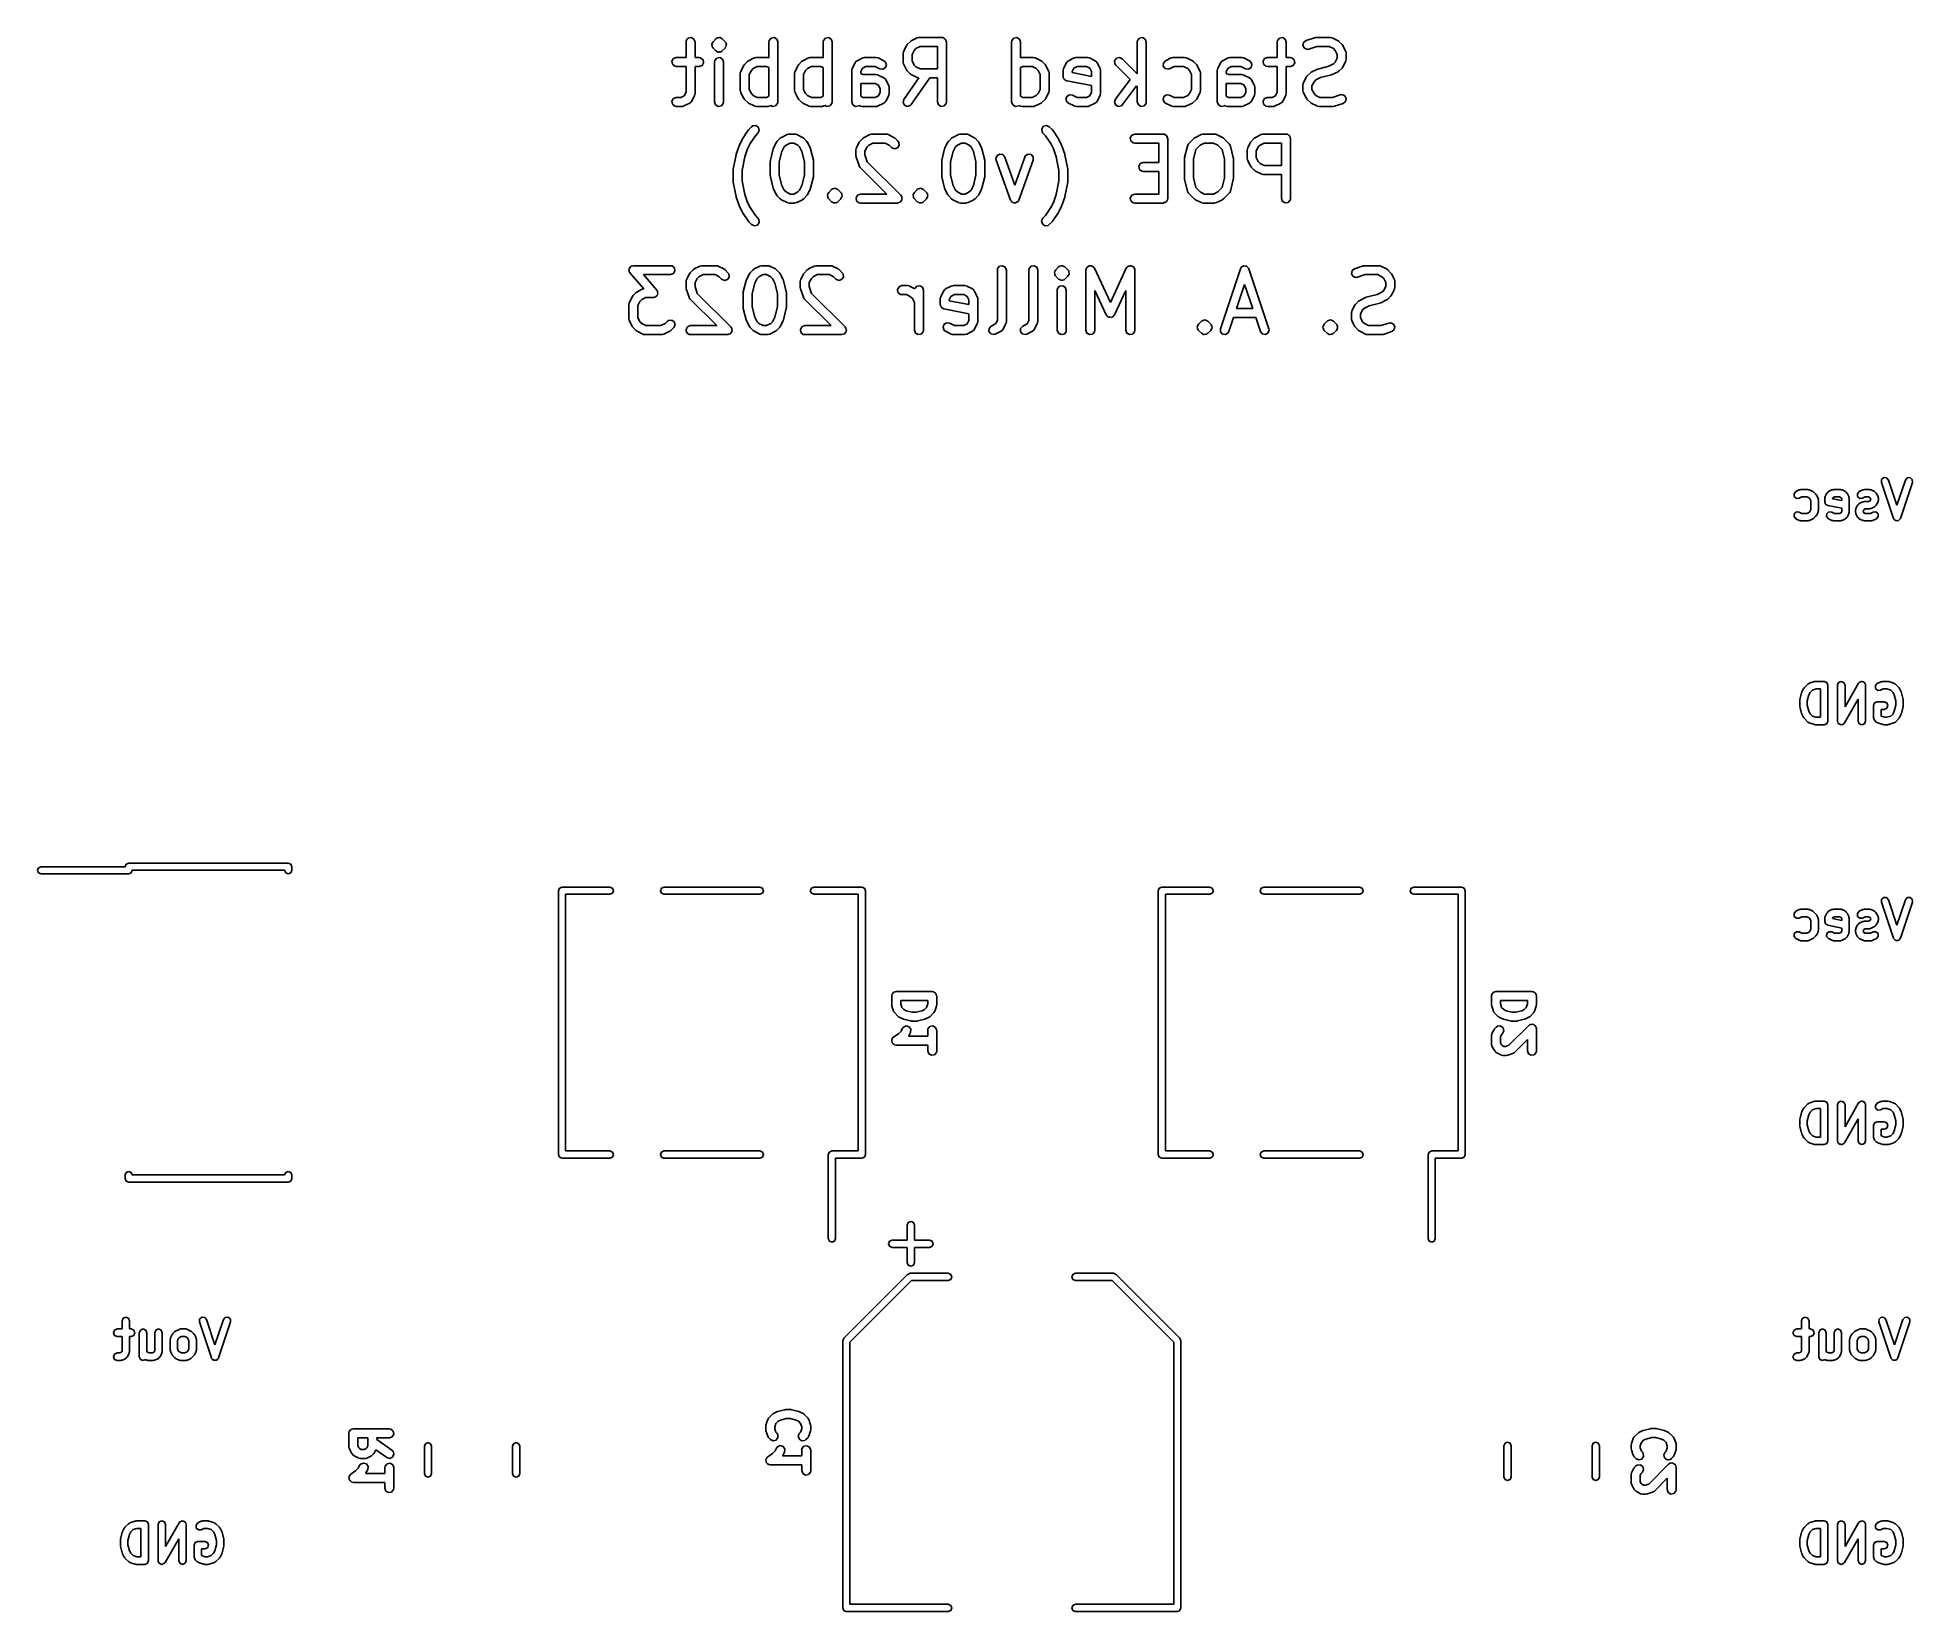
# Model space of a CAD drawing. Extents: x 83.8 to 115, y -109.8 to -83.6.
import ezdxf

# ---------------------------------------------------------------- set-up
doc = ezdxf.new("R2010")
doc.units = 0
doc.layers.add('BLACK', color=7, linetype='CONTINUOUS')

msp = doc.modelspace()

# ---------------------------------------------------------------- linework, layer by layer
at = {"layer": 'BLACK', "linetype": 'CONTINUOUS'}
for p, q in [((94.5679, -83.6474), (94.5724, -83.6217)), ((94.5679, -83.9057), (94.5679, -83.6474)), ((94.5724, -83.6217), (94.6054, -83.5824)), ((94.6054, -83.5824), (94.6559, -83.5735)), ((94.6559, -83.5735), (94.7003, -83.5992)), ((94.7003, -83.5992), (94.7179, -83.6474)), ((94.7179, -83.6474), (94.7179, -83.9057)), ((94.9967, -83.6885), (94.9996, -83.6823)), ((95.0018, -83.7073), (94.9967, -83.6885)), ((94.999, -83.6756), (95.0102, -83.6596)), ((94.9996, -83.6823), (94.999, -83.6756)), ((95.0035, -83.7267), (95.0018, -83.7073)), ((95.0091, -83.7348), (95.0035, -83.7267)), ((95.01, -83.738), (95.0091, -83.7348)), ((95.0127, -83.7399), (95.01, -83.738)), ((95.0102, -83.6596), (95.0184, -83.642)), ((95.0184, -83.748), (95.0127, -83.7399)), ((95.0184, -83.642), (95.066, -83.5943)), ((95.066, -83.7957), (95.0184, -83.748)), ((95.066, -83.5943), (95.0741, -83.5887)), ((95.0741, -83.5887), (95.076, -83.5859)), ((95.076, -83.5859), (95.0792, -83.5851)), ((95.0792, -83.5851), (95.0794, -83.585)), ((95.0794, -83.585), (95.0815, -83.5824)), ((95.0815, -83.5824), (95.0835, -83.5821)), ((95.0835, -83.5821), (95.0874, -83.5794)), ((95.0874, -83.5794), (95.1068, -83.5777)), ((95.1068, -83.5777), (95.1256, -83.5727)), ((95.1256, -83.5727), (95.1287, -83.5741)), ((95.1287, -83.5741), (95.1321, -83.5735)), ((95.1321, -83.5735), (95.135, -83.5752)), ((95.135, -83.5752), (95.1385, -83.5749)), ((95.1385, -83.5749), (95.1544, -83.5861)), ((95.1544, -83.5861), (95.1721, -83.5943)), ((95.1721, -83.5943), (95.2197, -83.642)), ((95.2197, -83.748), (95.1721, -83.7957)), ((95.2197, -83.642), (95.2254, -83.6501)), ((95.2279, -83.7304), (95.2197, -83.748)), ((95.2254, -83.6501), (95.2281, -83.652)), ((95.2391, -83.7144), (95.2279, -83.7304)), ((95.2281, -83.652), (95.229, -83.6552)), ((95.229, -83.6552), (95.2346, -83.6633)), ((95.2346, -83.6633), (95.2363, -83.6827)), ((95.2363, -83.6827), (95.2414, -83.7015)), ((95.2414, -83.7015), (95.2385, -83.7077)), ((95.2385, -83.7077), (95.2391, -83.7144)), ((95.9488, -83.6474), (95.9533, -83.6217)), ((95.9488, -83.9093), (95.9488, -83.6474)), ((95.9533, -83.6217), (95.9863, -83.5824)), ((95.9863, -83.5824), (96.0368, -83.5735)), ((96.0368, -83.5735), (96.0813, -83.5992)), ((96.0813, -83.5992), (96.0988, -83.6474)), ((96.0988, -83.6474), (96.0988, -84.6474)), ((96.8536, -83.6474), (96.8581, -83.6217)), ((96.8536, -83.9093), (96.8536, -83.6474)), ((96.8581, -83.6217), (96.8911, -83.5824)), ((96.8911, -83.5824), (96.9416, -83.5735)), ((96.9416, -83.5735), (96.986, -83.5992)), ((96.986, -83.5992), (97.0036, -83.6474)), ((97.0036, -83.6474), (97.0036, -84.6474)), ((98.1948, -83.8043), (98.2424, -83.7091)), ((98.2424, -83.7091), (98.2558, -83.6911)), ((98.2558, -83.6911), (98.2565, -83.6896)), ((98.2565, -83.6896), (98.3041, -83.642)), ((98.3041, -83.642), (98.3225, -83.6291)), ((98.3225, -83.6291), (98.3236, -83.6279)), ((98.3236, -83.6279), (98.4188, -83.5803)), ((98.4016, -83.7566), (98.3712, -83.787)), ((98.4701, -83.7224), (98.4016, -83.7566)), ((98.4188, -83.5803), (98.4438, -83.5729)), ((98.4438, -83.5729), (98.4482, -83.5739)), ((98.4482, -83.5739), (98.4524, -83.5724)), ((98.4524, -83.5724), (98.8333, -83.5724)), ((98.7583, -83.7224), (98.4701, -83.7224)), ((98.7583, -84.0962), (98.7583, -83.7224)), ((98.8333, -83.5724), (98.8431, -83.5741)), ((98.8431, -83.5741), (98.8464, -83.5735)), ((98.8464, -83.5735), (98.8492, -83.5752)), ((98.8492, -83.5752), (98.859, -83.5769)), ((98.859, -83.5769), (98.8739, -83.5894)), ((98.8739, -83.5894), (98.8908, -83.5992)), ((98.8908, -83.5992), (98.8931, -83.6055)), ((98.8931, -83.6055), (98.8983, -83.6099)), ((98.8983, -83.6099), (98.9017, -83.6291)), ((98.9017, -83.6291), (98.9083, -83.6474)), ((98.9083, -83.6474), (98.9083, -84.6474)), ((99.9964, -83.6474), (100.001, -83.6217)), ((99.9964, -84.6474), (99.9964, -83.6474)), ((100.001, -83.6217), (100.034, -83.5824)), ((100.034, -83.5824), (100.084, -83.5735)), ((100.084, -83.5735), (100.129, -83.5992)), ((100.129, -83.5992), (100.146, -83.6474)), ((100.146, -83.6474), (100.146, -83.9097)), ((102.092, -83.6474), (102.096, -83.6217)), ((102.092, -84.1806), (102.092, -83.6474)), ((102.096, -83.6217), (102.129, -83.5824)), ((102.129, -83.5824), (102.18, -83.5735)), ((102.18, -83.5735), (102.224, -83.5992)), ((102.224, -83.5992), (102.242, -83.6474)), ((102.242, -83.6474), (102.242, -84.6474)), ((104.425, -83.6474), (104.43, -83.6217)), ((104.425, -83.9057), (104.425, -83.6474)), ((104.43, -83.6217), (104.462, -83.5824)), ((104.462, -83.5824), (104.513, -83.5735)), ((104.513, -83.5735), (104.557, -83.5992)), ((104.557, -83.5992), (104.575, -83.6474)), ((104.575, -83.6474), (104.575, -83.9057)), ((104.854, -83.706), (104.865, -83.6557)), ((104.879, -83.7511), (104.854, -83.706)), ((104.865, -83.6557), (104.905, -83.6238)), ((104.927, -83.77), (104.879, -83.7511)), ((104.905, -83.6238), (105.048, -83.5762)), ((104.952, -83.7662), (104.927, -83.77)), ((105.084, -83.7224), (104.952, -83.7662)), ((105.048, -83.5762), (105.07, -83.5729)), ((105.07, -83.5729), (105.071, -83.5724)), ((105.071, -83.5724), (105.31, -83.5724)), ((105.292, -83.7224), (105.084, -83.7224)), ((105.36, -83.7566), (105.292, -83.7224)), ((105.31, -83.5724), (105.335, -83.5769)), ((105.335, -83.5769), (105.339, -83.5798)), ((105.339, -83.5798), (105.343, -83.5803)), ((105.343, -83.5803), (105.438, -83.6279)), ((105.391, -83.787), (105.36, -83.7566)), ((105.438, -83.6279), (105.456, -83.6413)), ((105.456, -83.6413), (105.458, -83.642)), ((105.458, -83.642), (105.505, -83.6896)), ((105.505, -83.6896), (105.518, -83.7079)), ((105.518, -83.7079), (105.519, -83.7091)), ((105.519, -83.7091), (105.567, -83.8043)), ((94.3309, -83.9677), (94.3566, -83.9233)), ((94.3398, -84.0182), (94.3309, -83.9677)), ((94.3791, -84.0512), (94.3398, -84.0182)), ((94.3566, -83.9233), (94.4048, -83.9057)), ((94.4048, -84.0557), (94.3791, -84.0512)), ((94.4048, -83.9057), (94.5679, -83.9057)), ((94.5679, -84.0557), (94.4048, -84.0557)), ((94.5679, -84.4868), (94.5679, -84.0557)), ((94.7179, -83.9057), (94.7857, -83.9057)), ((94.7857, -84.0557), (94.7179, -84.0557)), ((94.7179, -84.0557), (94.7179, -84.5045)), ((94.7857, -83.9057), (94.8114, -83.9102)), ((94.8339, -84.0382), (94.7857, -84.0557)), ((94.8114, -83.9102), (94.8507, -83.9432)), ((94.8596, -83.9937), (94.8339, -84.0382)), ((94.8507, -83.9432), (94.8596, -83.9937)), ((95.044, -83.9807), (95.0486, -83.9551)), ((95.044, -84.6474), (95.044, -83.9807)), ((95.0486, -83.9551), (95.0815, -83.9158)), ((95.0837, -83.8039), (95.066, -83.7957)), ((95.0815, -83.9158), (95.1321, -83.9069)), ((95.0996, -83.8151), (95.0837, -83.8039)), ((95.1031, -83.8148), (95.0996, -83.8151)), ((95.106, -83.8165), (95.1031, -83.8148)), ((95.1094, -83.8159), (95.106, -83.8165)), ((95.1125, -83.8173), (95.1094, -83.8159)), ((95.1313, -83.8123), (95.1125, -83.8173)), ((95.1507, -83.8106), (95.1313, -83.8123)), ((95.1321, -83.9069), (95.1765, -83.9325)), ((95.1546, -83.8079), (95.1507, -83.8106)), ((95.1565, -83.8076), (95.1546, -83.8079)), ((95.1587, -83.805), (95.1565, -83.8076)), ((95.1588, -83.8049), (95.1587, -83.805)), ((95.1621, -83.8041), (95.1588, -83.8049)), ((95.164, -83.8013), (95.1621, -83.8041)), ((95.1721, -83.7957), (95.164, -83.8013)), ((95.1765, -83.9325), (95.194, -83.9807)), ((95.194, -83.9807), (95.194, -84.6474)), ((95.4805, -84.1376), (95.5282, -84.0424)), ((95.5282, -84.0424), (95.5415, -84.0244)), ((95.5415, -84.0244), (95.5422, -84.0229)), ((95.5422, -84.0229), (95.5898, -83.9753)), ((95.5898, -83.9753), (95.6082, -83.9624)), ((95.6082, -83.9624), (95.6093, -83.9613)), ((95.6093, -83.9613), (95.7046, -83.9136)), ((95.6873, -84.09), (95.6569, -84.1204)), ((95.7558, -84.0557), (95.6873, -84.09)), ((95.7046, -83.9136), (95.7295, -83.9062)), ((95.7295, -83.9062), (95.7339, -83.9072)), ((95.7339, -83.9072), (95.7381, -83.9057)), ((95.7381, -83.9057), (95.9286, -83.9057)), ((95.9109, -84.0557), (95.7558, -84.0557)), ((95.9488, -84.0747), (95.9109, -84.0557)), ((95.9286, -83.9057), (95.9488, -83.9093)), ((95.9488, -84.5534), (95.9488, -84.0747)), ((96.3853, -84.1376), (96.4329, -84.0424)), ((96.4329, -84.0424), (96.4463, -84.0244)), ((96.4463, -84.0244), (96.447, -84.0229)), ((96.447, -84.0229), (96.4946, -83.9753)), ((96.4946, -83.9753), (96.513, -83.9624)), ((96.513, -83.9624), (96.5141, -83.9613)), ((96.5141, -83.9613), (96.6093, -83.9136)), ((96.592, -84.09), (96.5616, -84.1204)), ((96.6606, -84.0557), (96.592, -84.09)), ((96.6093, -83.9136), (96.6343, -83.9062)), ((96.6343, -83.9062), (96.6386, -83.9072)), ((96.6386, -83.9072), (96.6429, -83.9057)), ((96.6429, -83.9057), (96.8333, -83.9057)), ((96.8156, -84.0557), (96.6606, -84.0557)), ((96.8536, -84.0747), (96.8156, -84.0557)), ((96.8333, -83.9057), (96.8536, -83.9093)), ((96.8536, -84.5534), (96.8536, -84.0747)), ((97.3372, -84.0945), (97.3377, -84.09)), ((97.3377, -84.09), (97.3853, -83.9948)), ((97.3853, -83.9948), (97.4008, -83.9739)), ((97.4008, -83.9739), (97.4111, -83.9694)), ((97.4111, -83.9694), (97.4188, -83.9613)), ((97.4188, -83.9613), (97.5141, -83.9136)), ((97.5083, -84.0842), (97.4798, -84.1413)), ((97.5653, -84.0557), (97.5083, -84.0842)), ((97.5141, -83.9136), (97.539, -83.9062)), ((97.539, -83.9062), (97.5434, -83.9072)), ((97.5434, -83.9072), (97.5476, -83.9057)), ((97.5476, -83.9057), (97.7381, -83.9057)), ((97.7204, -84.0557), (97.5653, -84.0557)), ((97.7998, -84.0954), (97.7204, -84.0557)), ((97.7381, -83.9057), (97.7637, -83.9102)), ((97.7637, -83.9102), (97.7672, -83.9131)), ((97.7672, -83.9131), (97.7716, -83.9136)), ((97.7716, -83.9136), (97.8669, -83.9613)), ((97.8936, -84.073), (97.8508, -84.1013)), ((97.8669, -83.9613), (97.8878, -83.9768)), ((97.8878, -83.9768), (97.9082, -84.0238)), ((97.9082, -84.0238), (97.8936, -84.073)), ((98.1869, -83.8379), (98.1914, -83.8122)), ((98.1869, -83.9807), (98.1869, -83.8379)), ((98.1884, -83.9849), (98.1869, -83.9807)), ((98.1874, -83.9893), (98.1884, -83.9849)), ((98.1948, -84.0143), (98.1874, -83.9893)), ((98.1914, -83.8122), (98.1943, -83.8088)), ((98.1943, -83.8088), (98.1948, -83.8043)), ((98.2424, -84.1095), (98.1948, -84.0143)), ((98.3712, -83.787), (98.3369, -83.8556)), ((98.3369, -83.8556), (98.3369, -83.963)), ((98.3369, -83.963), (98.3712, -84.0315)), ((98.3712, -84.0315), (98.4016, -84.0619)), ((98.4016, -84.0619), (98.4701, -84.0962)), ((100.146, -83.9097), (100.158, -83.9062)), ((100.184, -84.0557), (100.146, -84.0747)), ((100.146, -84.0747), (100.146, -84.5534)), ((100.158, -83.9062), (100.162, -83.9072)), ((100.162, -83.9072), (100.167, -83.9057)), ((100.167, -83.9057), (100.357, -83.9057)), ((100.339, -84.0557), (100.184, -84.0557)), ((100.408, -84.09), (100.339, -84.0557)), ((100.357, -83.9057), (100.383, -83.9102)), ((100.383, -83.9102), (100.386, -83.9131)), ((100.386, -83.9131), (100.391, -83.9136)), ((100.391, -83.9136), (100.486, -83.9613)), ((100.438, -84.1204), (100.408, -84.09)), ((100.486, -83.9613), (100.504, -83.9746)), ((100.504, -83.9746), (100.505, -83.9753)), ((100.505, -83.9753), (100.553, -84.0229)), ((100.553, -84.0229), (100.566, -84.0413)), ((100.566, -84.0413), (100.567, -84.0424)), ((100.567, -84.0424), (100.615, -84.1376)), ((100.861, -84.09), (100.909, -83.9948)), ((100.861, -84.0945), (100.861, -84.09)), ((100.909, -83.9948), (100.925, -83.9739)), ((100.925, -83.9739), (100.935, -83.9694)), ((100.935, -83.9694), (100.943, -83.9613)), ((100.943, -83.9613), (101.038, -83.9136)), ((101.032, -84.0842), (101.004, -84.1413)), ((101.089, -84.0557), (101.032, -84.0842)), ((101.038, -83.9136), (101.063, -83.9062)), ((101.063, -83.9062), (101.067, -83.9072)), ((101.067, -83.9072), (101.071, -83.9057)), ((101.071, -83.9057), (101.262, -83.9057)), ((101.244, -84.0557), (101.089, -84.0557)), ((101.301, -84.0842), (101.244, -84.0557)), ((101.262, -83.9057), (101.288, -83.9102)), ((101.288, -83.9102), (101.291, -83.9131)), ((101.291, -83.9131), (101.295, -83.9136)), ((101.295, -83.9136), (101.391, -83.9613)), ((101.33, -84.1413), (101.301, -84.0842)), ((101.391, -83.9613), (101.412, -83.9768)), ((101.412, -83.9768), (101.416, -83.9871)), ((101.416, -83.9871), (101.424, -83.9948)), ((101.424, -83.9948), (101.472, -84.09)), ((101.472, -84.09), (101.479, -84.115)), ((101.713, -83.9613), (101.743, -83.9193)), ((101.718, -84.0124), (101.713, -83.9613)), ((101.733, -84.0337), (101.718, -84.0124)), ((101.972, -84.2735), (101.733, -84.0337)), ((101.743, -83.9193), (101.792, -83.906)), ((101.792, -83.906), (101.839, -83.9277)), ((101.839, -83.9277), (102.092, -84.1806)), ((102.523, -84.0497), (102.526, -83.9985)), ((102.554, -84.0909), (102.523, -84.0497)), ((102.526, -83.9985), (102.562, -83.9613)), ((102.604, -84.1028), (102.554, -84.0909)), ((102.562, -83.9613), (102.657, -83.9136)), ((102.708, -84.0557), (102.629, -84.0954)), ((102.657, -83.9136), (102.682, -83.9062)), ((102.682, -83.9062), (102.686, -83.9072)), ((102.686, -83.9072), (102.69, -83.9057)), ((102.69, -83.9057), (102.881, -83.9057)), ((102.863, -84.0557), (102.708, -84.0557)), ((102.932, -84.09), (102.863, -84.0557)), ((102.881, -83.9057), (102.907, -83.9102)), ((102.907, -83.9102), (102.91, -83.9131)), ((102.91, -83.9131), (102.914, -83.9136)), ((102.914, -83.9136), (103.01, -83.9613)), ((102.962, -84.1204), (102.932, -84.09)), ((103.01, -83.9613), (103.028, -83.9746)), ((103.028, -83.9746), (103.029, -83.9753)), ((103.029, -83.9753), (103.077, -84.0229)), ((103.077, -84.0229), (103.09, -84.0413)), ((103.09, -84.0413), (103.091, -84.0424)), ((103.091, -84.0424), (103.139, -84.1376)), ((103.432, -84.0945), (103.433, -84.09)), ((103.433, -84.09), (103.481, -83.9948)), ((103.481, -83.9948), (103.496, -83.9739)), ((103.496, -83.9739), (103.506, -83.9694)), ((103.506, -83.9694), (103.514, -83.9613)), ((103.514, -83.9613), (103.609, -83.9136)), ((103.604, -84.0842), (103.575, -84.1413)), ((103.661, -84.0557), (103.604, -84.0842)), ((103.609, -83.9136), (103.634, -83.9062)), ((103.634, -83.9062), (103.639, -83.9072)), ((103.639, -83.9072), (103.643, -83.9057)), ((103.643, -83.9057), (103.833, -83.9057)), ((103.816, -84.0557), (103.661, -84.0557)), ((103.895, -84.0954), (103.816, -84.0557)), ((103.833, -83.9057), (103.859, -83.9102)), ((103.859, -83.9102), (103.862, -83.9131)), ((103.862, -83.9131), (103.867, -83.9136)), ((103.867, -83.9136), (103.962, -83.9613)), ((103.989, -84.073), (103.946, -84.1013)), ((103.962, -83.9613), (103.983, -83.9768)), ((103.983, -83.9768), (104.003, -84.0238)), ((104.003, -84.0238), (103.989, -84.073)), ((104.188, -83.9677), (104.214, -83.9233)), ((104.197, -84.0182), (104.188, -83.9677)), ((104.236, -84.0512), (104.197, -84.0182)), ((104.214, -83.9233), (104.262, -83.9057)), ((104.262, -84.0557), (104.236, -84.0512)), ((104.262, -83.9057), (104.425, -83.9057)), ((104.425, -84.0557), (104.262, -84.0557)), ((104.425, -84.4868), (104.425, -84.0557)), ((104.575, -83.9057), (104.643, -83.9057)), ((104.643, -84.0557), (104.575, -84.0557)), ((104.575, -84.0557), (104.575, -84.5045)), ((104.643, -83.9057), (104.669, -83.9102)), ((104.691, -84.0382), (104.643, -84.0557)), ((104.669, -83.9102), (104.708, -83.9432)), ((104.717, -83.9937), (104.691, -84.0382)), ((104.708, -83.9432), (104.717, -83.9937)), ((105.101, -84.0984), (105.283, -84.0528)), ((105.283, -84.0528), (105.36, -84.0143)), ((105.36, -84.0143), (105.391, -83.9839)), ((105.425, -83.8556), (105.391, -83.787)), ((105.391, -83.9839), (105.425, -83.9154)), ((105.425, -83.9154), (105.425, -83.8556)), ((105.505, -84.0814), (105.458, -84.129)), ((105.506, -84.0799), (105.505, -84.0814)), ((105.519, -84.0619), (105.506, -84.0799)), ((105.567, -83.9666), (105.519, -84.0619)), ((105.567, -83.8043), (105.575, -83.8293)), ((105.568, -83.9622), (105.567, -83.9666)), ((105.57, -83.9587), (105.568, -83.9622)), ((105.575, -83.9331), (105.57, -83.9587)), ((105.575, -83.8293), (105.573, -83.8336)), ((105.573, -83.8336), (105.575, -83.8379)), ((105.575, -83.8379), (105.575, -83.9331)), ((95.4726, -84.1712), (95.4771, -84.1455)), ((95.4726, -84.4569), (95.4726, -84.1712)), ((95.4771, -84.1455), (95.48, -84.1421)), ((95.48, -84.1421), (95.4805, -84.1376)), ((95.6569, -84.1204), (95.6226, -84.1889)), ((95.6226, -84.1889), (95.6226, -84.4392)), ((96.3774, -84.1712), (96.3819, -84.1455)), ((96.3774, -84.4569), (96.3774, -84.1712)), ((96.3819, -84.1455), (96.3848, -84.1421)), ((96.3848, -84.1421), (96.3853, -84.1376)), ((96.5616, -84.1204), (96.5274, -84.1889)), ((96.5274, -84.1889), (96.5274, -84.4392)), ((97.3298, -84.1236), (97.3343, -84.0979)), ((97.3298, -84.6474), (97.3298, -84.1236)), ((97.3343, -84.0979), (97.3372, -84.0945)), ((97.4798, -84.1413), (97.4798, -84.1725)), ((97.4798, -84.1725), (97.5177, -84.1914)), ((97.5, -84.3414), (97.4798, -84.3379)), ((97.4798, -84.3379), (97.4798, -84.5534)), ((97.7204, -84.3414), (97.5, -84.3414)), ((97.5177, -84.1914), (97.7381, -84.1914)), ((97.7774, -84.3699), (97.7204, -84.3414)), ((97.7381, -84.1914), (97.7637, -84.196)), ((97.7637, -84.196), (97.7672, -84.1988)), ((97.7672, -84.1988), (97.7716, -84.1993)), ((97.7716, -84.1993), (97.8669, -84.247)), ((97.806, -84.427), (97.7774, -84.3699)), ((97.8508, -84.1013), (97.7998, -84.0954)), ((97.8669, -84.247), (97.8878, -84.2625)), ((97.8878, -84.2625), (97.8923, -84.2728)), ((97.8923, -84.2728), (97.9004, -84.2805)), ((97.9004, -84.2805), (97.948, -84.3757)), ((97.948, -84.3757), (97.9555, -84.4007)), ((97.9555, -84.4007), (97.9544, -84.4051)), ((98.2005, -84.6044), (98.4513, -84.246)), ((98.2436, -84.1106), (98.2424, -84.1095)), ((98.2565, -84.129), (98.2436, -84.1106)), ((98.3041, -84.1766), (98.2565, -84.129)), ((98.3056, -84.1773), (98.3041, -84.1766)), ((98.3236, -84.1907), (98.3056, -84.1773)), ((98.6343, -84.2462), (98.3233, -84.6904)), ((98.4188, -84.2383), (98.3236, -84.1907)), ((98.4233, -84.2388), (98.4188, -84.2383)), ((98.4267, -84.2417), (98.4233, -84.2388)), ((98.4513, -84.246), (98.4267, -84.2417)), ((98.4701, -84.0962), (98.7583, -84.0962)), ((98.7583, -84.2462), (98.6343, -84.2462)), ((98.7583, -84.6474), (98.7583, -84.2462)), ((100.473, -84.1889), (100.438, -84.1204)), ((100.473, -84.4392), (100.473, -84.1889)), ((100.615, -84.1376), (100.622, -84.1626)), ((100.622, -84.1626), (100.621, -84.167)), ((100.621, -84.167), (100.623, -84.1712)), ((100.623, -84.1712), (100.623, -84.4569)), ((100.854, -84.1236), (100.858, -84.0979)), ((100.854, -84.2188), (100.854, -84.1236)), ((100.858, -84.2305), (100.854, -84.2188)), ((100.858, -84.0979), (100.861, -84.0945)), ((100.858, -84.2428), (100.858, -84.2305)), ((100.866, -84.2538), (100.858, -84.2428)), ((100.871, -84.267), (100.866, -84.2538)), ((100.882, -84.2732), (100.871, -84.267)), ((100.89, -84.2829), (100.882, -84.2732)), ((100.914, -84.2924), (100.89, -84.2829)), ((101.33, -84.3755), (100.914, -84.2924)), ((101.004, -84.1413), (101.004, -84.1573)), ((101.004, -84.1573), (101.33, -84.2226)), ((101.33, -84.2226), (101.33, -84.1413)), ((101.33, -84.4868), (101.33, -84.3755)), ((101.479, -84.115), (101.478, -84.1194)), ((101.478, -84.1194), (101.48, -84.1236)), ((101.48, -84.1236), (101.48, -84.5045)), ((101.726, -84.6024), (101.972, -84.2735)), ((102.08, -84.3806), (101.846, -84.6924)), ((102.092, -84.3927), (102.08, -84.3806)), ((102.092, -84.6474), (102.092, -84.3927)), ((102.629, -84.0954), (102.604, -84.1028)), ((102.996, -84.1889), (102.962, -84.1204)), ((102.996, -84.4392), (102.996, -84.1889)), ((103.139, -84.1376), (103.146, -84.1626)), ((103.146, -84.1626), (103.145, -84.167)), ((103.145, -84.167), (103.146, -84.1712)), ((103.146, -84.1712), (103.146, -84.4569)), ((103.425, -84.1236), (103.43, -84.0979)), ((103.425, -84.6474), (103.425, -84.1236)), ((103.43, -84.0979), (103.432, -84.0945)), ((103.575, -84.1413), (103.575, -84.1725)), ((103.575, -84.1725), (103.613, -84.1914)), ((103.595, -84.3414), (103.575, -84.3379)), ((103.575, -84.3379), (103.575, -84.5534)), ((103.816, -84.3414), (103.595, -84.3414)), ((103.613, -84.1914), (103.833, -84.1914)), ((103.873, -84.3699), (103.816, -84.3414)), ((103.833, -84.1914), (103.859, -84.196)), ((103.859, -84.196), (103.862, -84.1988)), ((103.862, -84.1988), (103.867, -84.1993)), ((103.867, -84.1993), (103.962, -84.247)), ((103.901, -84.427), (103.873, -84.3699)), ((103.946, -84.1013), (103.895, -84.0954)), ((103.962, -84.247), (103.983, -84.2625)), ((103.983, -84.2625), (103.987, -84.2728)), ((103.987, -84.2728), (103.996, -84.2805)), ((103.996, -84.2805), (104.043, -84.3757)), ((104.043, -84.3757), (104.051, -84.4007)), ((104.051, -84.4007), (104.05, -84.4051)), ((104.854, -84.3617), (104.858, -84.336)), ((104.854, -84.4569), (104.854, -84.3617)), ((104.858, -84.336), (104.861, -84.3326)), ((104.861, -84.3281), (104.909, -84.2329)), ((104.861, -84.3326), (104.861, -84.3281)), ((104.909, -84.2329), (104.922, -84.2149)), ((104.922, -84.2149), (104.923, -84.2134)), ((104.923, -84.2134), (104.971, -84.1658)), ((104.971, -84.1658), (104.989, -84.1529)), ((104.989, -84.1529), (104.99, -84.1517)), ((104.99, -84.1517), (105.086, -84.1041)), ((105.038, -84.3109), (105.004, -84.3794)), ((105.004, -84.3794), (105.004, -84.4392)), ((105.068, -84.2804), (105.038, -84.3109)), ((105.145, -84.242), (105.068, -84.2804)), ((105.086, -84.1041), (105.098, -84.1004)), ((105.098, -84.1004), (105.101, -84.0984)), ((105.328, -84.1963), (105.145, -84.242)), ((105.331, -84.1943), (105.328, -84.1963)), ((105.343, -84.1907), (105.331, -84.1943)), ((105.438, -84.143), (105.343, -84.1907)), ((105.439, -84.1418), (105.438, -84.143)), ((105.458, -84.129), (105.439, -84.1418)), ((94.3309, -84.6344), (94.3566, -84.5899)), ((94.3398, -84.6849), (94.3309, -84.6344)), ((94.3791, -84.7179), (94.3398, -84.6849)), ((94.3566, -84.5899), (94.4048, -84.5724)), ((94.4048, -84.5724), (94.4823, -84.5724)), ((94.4823, -84.5724), (94.5393, -84.5439)), ((94.5335, -84.7145), (94.5086, -84.7219)), ((94.6288, -84.6668), (94.5335, -84.7145)), ((94.5393, -84.5439), (94.5679, -84.4868)), ((94.6365, -84.6587), (94.6288, -84.6668)), ((94.6468, -84.6542), (94.6365, -84.6587)), ((94.6623, -84.6333), (94.6468, -84.6542)), ((94.7099, -84.5381), (94.6623, -84.6333)), ((94.7105, -84.5336), (94.7099, -84.5381)), ((94.7133, -84.5302), (94.7105, -84.5336)), ((94.7179, -84.5045), (94.7133, -84.5302)), ((95.0616, -84.6956), (95.044, -84.6474)), ((95.106, -84.7212), (95.0616, -84.6956)), ((95.1565, -84.7123), (95.106, -84.7212)), ((95.1895, -84.673), (95.1565, -84.7123)), ((95.194, -84.6474), (95.1895, -84.673)), ((95.4742, -84.4611), (95.4726, -84.4569)), ((95.4731, -84.4655), (95.4742, -84.4611)), ((95.4805, -84.4904), (95.4731, -84.4655)), ((95.5282, -84.5857), (95.4805, -84.4904)), ((95.5293, -84.5868), (95.5282, -84.5857)), ((95.5422, -84.6052), (95.5293, -84.5868)), ((95.5898, -84.6528), (95.5422, -84.6052)), ((95.5913, -84.6535), (95.5898, -84.6528)), ((95.6093, -84.6668), (95.5913, -84.6535)), ((95.7046, -84.7145), (95.6093, -84.6668)), ((95.6226, -84.4392), (95.6569, -84.5077)), ((95.6569, -84.5077), (95.6873, -84.5381)), ((95.6873, -84.5381), (95.7558, -84.5724)), ((95.709, -84.715), (95.7046, -84.7145)), ((95.7124, -84.7179), (95.709, -84.715)), ((95.7558, -84.5724), (95.9109, -84.5724)), ((95.9109, -84.5724), (95.9488, -84.5534)), ((95.9621, -84.7145), (95.9371, -84.7219)), ((95.9819, -84.7046), (95.9621, -84.7145)), ((96.0108, -84.7212), (95.9819, -84.7046)), ((96.0613, -84.7123), (96.0108, -84.7212)), ((96.0943, -84.673), (96.0613, -84.7123)), ((96.0988, -84.6474), (96.0943, -84.673)), ((96.3789, -84.4611), (96.3774, -84.4569)), ((96.3779, -84.4655), (96.3789, -84.4611)), ((96.3853, -84.4904), (96.3779, -84.4655)), ((96.4329, -84.5857), (96.3853, -84.4904)), ((96.4341, -84.5868), (96.4329, -84.5857)), ((96.447, -84.6052), (96.4341, -84.5868)), ((96.4946, -84.6528), (96.447, -84.6052)), ((96.4961, -84.6535), (96.4946, -84.6528)), ((96.5141, -84.6668), (96.4961, -84.6535)), ((96.6093, -84.7145), (96.5141, -84.6668)), ((96.5274, -84.4392), (96.5616, -84.5077)), ((96.5616, -84.5077), (96.592, -84.5381)), ((96.592, -84.5381), (96.6606, -84.5724)), ((96.6138, -84.715), (96.6093, -84.7145)), ((96.6172, -84.7179), (96.6138, -84.715)), ((96.6606, -84.5724), (96.8156, -84.5724)), ((96.8156, -84.5724), (96.8536, -84.5534)), ((96.8669, -84.7145), (96.8419, -84.7219)), ((96.8867, -84.7046), (96.8669, -84.7145)), ((96.9155, -84.7212), (96.8867, -84.7046)), ((96.9661, -84.7123), (96.9155, -84.7212)), ((96.999, -84.673), (96.9661, -84.7123)), ((97.0036, -84.6474), (96.999, -84.673)), ((97.3473, -84.6956), (97.3298, -84.6474)), ((97.3917, -84.7212), (97.3473, -84.6956)), ((97.4423, -84.7123), (97.3917, -84.7212)), ((97.4482, -84.7053), (97.4423, -84.7123)), ((97.4665, -84.7145), (97.4482, -84.7053)), ((97.4709, -84.715), (97.4665, -84.7145)), ((97.4743, -84.7179), (97.4709, -84.715)), ((97.4798, -84.5534), (97.5177, -84.5724)), ((97.5177, -84.5724), (97.7204, -84.5724)), ((97.7204, -84.5724), (97.7774, -84.5439)), ((97.7716, -84.7145), (97.7467, -84.7219)), ((97.8669, -84.6668), (97.7716, -84.7145)), ((97.7774, -84.5439), (97.806, -84.4868)), ((97.806, -84.4868), (97.806, -84.427)), ((97.8746, -84.6587), (97.8669, -84.6668)), ((97.8849, -84.6542), (97.8746, -84.6587)), ((97.9004, -84.6333), (97.8849, -84.6542)), ((97.948, -84.5381), (97.9004, -84.6333)), ((97.9485, -84.5336), (97.948, -84.5381)), ((97.9514, -84.5302), (97.9485, -84.5336)), ((97.956, -84.5045), (97.9514, -84.5302)), ((97.9544, -84.4051), (97.956, -84.4093)), ((97.956, -84.4093), (97.956, -84.5045)), ((98.1872, -84.6539), (98.2005, -84.6044)), ((98.2089, -84.7004), (98.1872, -84.6539)), ((98.2554, -84.7221), (98.2089, -84.7004)), ((98.3049, -84.7088), (98.2554, -84.7221)), ((98.3233, -84.6904), (98.3049, -84.7088)), ((98.7759, -84.6956), (98.7583, -84.6474)), ((98.8203, -84.7212), (98.7759, -84.6956)), ((98.8708, -84.7123), (98.8203, -84.7212)), ((98.9038, -84.673), (98.8708, -84.7123)), ((98.9083, -84.6474), (98.9038, -84.673)), ((100.014, -84.6956), (99.9964, -84.6474)), ((100.058, -84.7212), (100.014, -84.6956)), ((100.109, -84.7123), (100.058, -84.7212)), ((100.115, -84.7053), (100.109, -84.7123)), ((100.133, -84.7145), (100.115, -84.7053)), ((100.138, -84.715), (100.133, -84.7145)), ((100.141, -84.7179), (100.138, -84.715)), ((100.146, -84.5534), (100.184, -84.5724)), ((100.184, -84.5724), (100.339, -84.5724)), ((100.339, -84.5724), (100.408, -84.5381)), ((100.391, -84.7145), (100.366, -84.7219)), ((100.486, -84.6668), (100.391, -84.7145)), ((100.408, -84.5381), (100.438, -84.5077)), ((100.438, -84.5077), (100.473, -84.4392)), ((100.487, -84.6657), (100.486, -84.6668)), ((100.505, -84.6528), (100.487, -84.6657)), ((100.553, -84.6052), (100.505, -84.6528)), ((100.554, -84.6037), (100.553, -84.6052)), ((100.567, -84.5857), (100.554, -84.6037)), ((100.615, -84.4904), (100.567, -84.5857)), ((100.618, -84.4826), (100.615, -84.486)), ((100.615, -84.486), (100.615, -84.4904)), ((100.623, -84.4569), (100.618, -84.4826)), ((100.901, -84.6043), (100.916, -84.5551)), ((100.922, -84.6513), (100.901, -84.6043)), ((100.916, -84.5551), (100.959, -84.5268)), ((100.943, -84.6668), (100.922, -84.6513)), ((101.038, -84.7145), (100.943, -84.6668)), ((100.959, -84.5268), (101.01, -84.5327)), ((101.01, -84.5327), (101.089, -84.5724)), ((101.042, -84.715), (101.038, -84.7145)), ((101.046, -84.7179), (101.042, -84.715)), ((101.089, -84.5724), (101.244, -84.5724)), ((101.244, -84.5724), (101.301, -84.5439)), ((101.295, -84.7145), (101.27, -84.7219)), ((101.391, -84.6668), (101.295, -84.7145)), ((101.301, -84.5439), (101.33, -84.4868)), ((101.398, -84.6587), (101.391, -84.6668)), ((101.409, -84.6542), (101.398, -84.6587)), ((101.424, -84.6333), (101.409, -84.6542)), ((101.472, -84.5381), (101.424, -84.6333)), ((101.475, -84.5302), (101.472, -84.5336)), ((101.472, -84.5336), (101.472, -84.5381)), ((101.48, -84.5045), (101.475, -84.5302)), ((101.711, -84.6515), (101.726, -84.6024)), ((101.731, -84.6987), (101.711, -84.6515)), ((101.777, -84.7218), (101.731, -84.6987)), ((101.827, -84.7102), (101.777, -84.7218)), ((101.846, -84.6924), (101.827, -84.7102)), ((102.109, -84.6956), (102.092, -84.6474)), ((102.154, -84.7212), (102.109, -84.6956)), ((102.204, -84.7123), (102.154, -84.7212)), ((102.237, -84.673), (102.204, -84.7123)), ((102.242, -84.6474), (102.237, -84.673)), ((102.52, -84.6043), (102.535, -84.5551)), ((102.541, -84.6513), (102.52, -84.6043)), ((102.535, -84.5551), (102.578, -84.5268)), ((102.562, -84.6668), (102.541, -84.6513)), ((102.657, -84.7145), (102.562, -84.6668)), ((102.578, -84.5268), (102.629, -84.5327)), ((102.629, -84.5327), (102.708, -84.5724)), ((102.661, -84.715), (102.657, -84.7145)), ((102.665, -84.7179), (102.661, -84.715)), ((102.708, -84.5724), (102.863, -84.5724)), ((102.863, -84.5724), (102.932, -84.5381)), ((102.914, -84.7145), (102.89, -84.7219)), ((103.01, -84.6668), (102.914, -84.7145)), ((102.932, -84.5381), (102.962, -84.5077)), ((102.962, -84.5077), (102.996, -84.4392)), ((103.011, -84.6657), (103.01, -84.6668)), ((103.029, -84.6528), (103.011, -84.6657)), ((103.077, -84.6052), (103.029, -84.6528)), ((103.078, -84.6037), (103.077, -84.6052)), ((103.091, -84.5857), (103.078, -84.6037)), ((103.139, -84.4904), (103.091, -84.5857)), ((103.142, -84.4826), (103.139, -84.486)), ((103.139, -84.486), (103.139, -84.4904)), ((103.146, -84.4569), (103.142, -84.4826)), ((103.443, -84.6956), (103.425, -84.6474)), ((103.487, -84.7212), (103.443, -84.6956)), ((103.537, -84.7123), (103.487, -84.7212)), ((103.543, -84.7053), (103.537, -84.7123)), ((103.562, -84.7145), (103.543, -84.7053)), ((103.566, -84.715), (103.562, -84.7145)), ((103.57, -84.7179), (103.566, -84.715)), ((103.575, -84.5534), (103.613, -84.5724)), ((103.613, -84.5724), (103.816, -84.5724)), ((103.816, -84.5724), (103.873, -84.5439)), ((103.867, -84.7145), (103.842, -84.7219)), ((103.962, -84.6668), (103.867, -84.7145)), ((103.873, -84.5439), (103.901, -84.4868)), ((103.901, -84.4868), (103.901, -84.427)), ((103.97, -84.6587), (103.962, -84.6668)), ((103.98, -84.6542), (103.97, -84.6587)), ((103.996, -84.6333), (103.98, -84.6542)), ((104.043, -84.5381), (103.996, -84.6333)), ((104.044, -84.5336), (104.043, -84.5381)), ((104.047, -84.5302), (104.044, -84.5336)), ((104.051, -84.5045), (104.047, -84.5302)), ((104.05, -84.4051), (104.051, -84.4093)), ((104.051, -84.4093), (104.051, -84.5045)), ((104.188, -84.6344), (104.214, -84.5899)), ((104.197, -84.6849), (104.188, -84.6344)), ((104.236, -84.7179), (104.197, -84.6849)), ((104.214, -84.5899), (104.262, -84.5724)), ((104.262, -84.5724), (104.339, -84.5724)), ((104.339, -84.5724), (104.396, -84.5439)), ((104.391, -84.7145), (104.366, -84.7219)), ((104.486, -84.6668), (104.391, -84.7145)), ((104.396, -84.5439), (104.425, -84.4868)), ((104.494, -84.6587), (104.486, -84.6668)), ((104.504, -84.6542), (104.494, -84.6587)), ((104.519, -84.6333), (104.504, -84.6542)), ((104.567, -84.5381), (104.519, -84.6333)), ((104.568, -84.5336), (104.567, -84.5381)), ((104.57, -84.5302), (104.568, -84.5336)), ((104.575, -84.5045), (104.57, -84.5302)), ((104.855, -84.4611), (104.854, -84.4569)), ((104.854, -84.4655), (104.855, -84.4611)), ((104.861, -84.4904), (104.854, -84.4655)), ((104.909, -84.5857), (104.861, -84.4904)), ((104.91, -84.5868), (104.909, -84.5857)), ((104.923, -84.6052), (104.91, -84.5868)), ((104.971, -84.6528), (104.923, -84.6052)), ((104.972, -84.6535), (104.971, -84.6528)), ((104.99, -84.6668), (104.972, -84.6535)), ((105.086, -84.7145), (104.99, -84.6668)), ((105.004, -84.4392), (105.038, -84.5077)), ((105.038, -84.5077), (105.068, -84.5381)), ((105.068, -84.5381), (105.137, -84.5724)), ((105.09, -84.715), (105.086, -84.7145)), ((105.093, -84.7179), (105.09, -84.715)), ((105.137, -84.5724), (105.345, -84.5724)), ((105.345, -84.5724), (105.476, -84.5286)), ((105.524, -84.6709), (105.381, -84.7185)), ((105.476, -84.5286), (105.502, -84.5248)), ((105.502, -84.5248), (105.55, -84.5436)), ((105.564, -84.639), (105.524, -84.6709)), ((105.55, -84.5436), (105.574, -84.5888)), ((105.574, -84.5888), (105.564, -84.639)), ((94.4048, -84.7224), (94.3791, -84.7179)), ((94.5, -84.7224), (94.4048, -84.7224)), ((94.5042, -84.7208), (94.5, -84.7224)), ((94.5086, -84.7219), (94.5042, -84.7208)), ((95.7381, -84.7224), (95.7124, -84.7179)), ((95.9286, -84.7224), (95.7381, -84.7224)), ((95.9328, -84.7208), (95.9286, -84.7224)), ((95.9371, -84.7219), (95.9328, -84.7208)), ((96.6429, -84.7224), (96.6172, -84.7179)), ((96.8333, -84.7224), (96.6429, -84.7224)), ((96.8375, -84.7208), (96.8333, -84.7224)), ((96.8419, -84.7219), (96.8375, -84.7208)), ((97.5, -84.7224), (97.4743, -84.7179)), ((97.7381, -84.7224), (97.5, -84.7224)), ((97.7423, -84.7208), (97.7381, -84.7224)), ((97.7467, -84.7219), (97.7423, -84.7208)), ((100.167, -84.7224), (100.141, -84.7179)), ((100.357, -84.7224), (100.167, -84.7224)), ((100.361, -84.7208), (100.357, -84.7224)), ((100.366, -84.7219), (100.361, -84.7208)), ((101.071, -84.7224), (101.046, -84.7179)), ((101.262, -84.7224), (101.071, -84.7224)), ((101.266, -84.7208), (101.262, -84.7224)), ((101.27, -84.7219), (101.266, -84.7208)), ((102.69, -84.7224), (102.665, -84.7179)), ((102.881, -84.7224), (102.69, -84.7224)), ((102.885, -84.7208), (102.881, -84.7224)), ((102.89, -84.7219), (102.885, -84.7208)), ((103.595, -84.7224), (103.57, -84.7179)), ((103.833, -84.7224), (103.595, -84.7224)), ((103.838, -84.7208), (103.833, -84.7224)), ((103.842, -84.7219), (103.838, -84.7208)), ((104.262, -84.7224), (104.236, -84.7179)), ((104.357, -84.7224), (104.262, -84.7224)), ((104.361, -84.7208), (104.357, -84.7224)), ((104.366, -84.7219), (104.361, -84.7208)), ((105.119, -84.7224), (105.093, -84.7179)), ((105.357, -84.7224), (105.119, -84.7224)), ((105.359, -84.7218), (105.357, -84.7224)), ((105.381, -84.7185), (105.359, -84.7218)), ((95.4567, -85.3667), (95.5043, -85.2715)), ((95.5043, -85.2715), (95.5084, -85.266)), ((95.5084, -85.266), (95.509, -85.2634)), ((95.509, -85.2634), (95.6043, -85.1205)), ((95.6043, -85.1205), (95.6122, -85.1123)), ((95.6122, -85.1123), (95.6136, -85.1091)), ((95.6136, -85.1091), (95.6613, -85.0615)), ((95.7249, -85.2099), (95.6364, -85.3427)), ((95.6613, -85.0615), (95.6826, -85.0465)), ((95.6826, -85.0465), (95.7337, -85.0421)), ((95.7673, -85.1676), (95.7249, -85.2099)), ((95.7337, -85.0421), (95.7757, -85.0715)), ((95.789, -85.1211), (95.7673, -85.1676)), ((95.7757, -85.0715), (95.789, -85.1211)), ((96.0282, -85.4143), (96.0758, -85.3191)), ((96.0758, -85.3191), (96.0891, -85.3011)), ((96.0891, -85.3011), (96.0898, -85.2996)), ((96.0898, -85.2996), (96.1374, -85.252)), ((96.1374, -85.252), (96.1558, -85.2391)), ((96.1558, -85.2391), (96.1569, -85.2379)), ((96.1569, -85.2379), (96.2522, -85.1903)), ((96.3034, -85.3324), (96.2349, -85.3666)), ((96.2522, -85.1903), (96.2771, -85.1829)), ((96.2771, -85.1829), (96.2815, -85.1839)), ((96.2815, -85.1839), (96.2857, -85.1824)), ((96.2857, -85.1824), (96.381, -85.1824)), ((96.3632, -85.3324), (96.3034, -85.3324)), ((96.4318, -85.3666), (96.3632, -85.3324)), ((96.381, -85.1824), (96.4066, -85.1869)), ((96.4066, -85.1869), (96.41, -85.1898)), ((96.41, -85.1898), (96.4145, -85.1903)), ((96.4145, -85.1903), (96.5097, -85.2379)), ((96.5097, -85.2379), (96.5277, -85.2513)), ((96.5277, -85.2513), (96.5292, -85.252)), ((96.5292, -85.252), (96.5768, -85.2996)), ((96.5768, -85.2996), (96.5897, -85.318)), ((96.5897, -85.318), (96.5909, -85.3191)), ((96.5909, -85.3191), (96.6385, -85.4143)), ((97.4091, -85.4143), (97.4567, -85.3191)), ((97.4567, -85.3191), (97.4701, -85.3011)), ((97.4701, -85.3011), (97.4708, -85.2996)), ((97.4708, -85.2996), (97.5184, -85.252)), ((97.5184, -85.252), (97.5368, -85.2391)), ((97.5368, -85.2391), (97.5379, -85.2379)), ((97.5379, -85.2379), (97.6331, -85.1903)), ((97.6844, -85.3324), (97.6159, -85.3666)), ((97.6331, -85.1903), (97.6581, -85.1829)), ((97.6581, -85.1829), (97.6625, -85.1839)), ((97.6625, -85.1839), (97.6667, -85.1824)), ((97.6667, -85.1824), (97.9048, -85.1824)), ((97.8871, -85.3324), (97.6844, -85.3324)), ((97.9556, -85.3666), (97.8871, -85.3324)), ((97.9048, -85.1824), (97.9304, -85.1869)), ((97.9304, -85.1869), (97.9338, -85.1898)), ((97.9338, -85.1898), (97.9383, -85.1903)), ((97.9383, -85.1903), (98.0335, -85.2379)), ((98.0335, -85.2379), (98.0516, -85.2513)), ((98.0516, -85.2513), (98.053, -85.252)), ((98.053, -85.252), (98.1007, -85.2996)), ((98.1007, -85.2996), (98.1156, -85.3209)), ((98.1156, -85.3209), (98.1201, -85.372)), ((98.8853, -85.4143), (98.9329, -85.3191)), ((98.9329, -85.3191), (98.9463, -85.3011)), ((98.9463, -85.3011), (98.947, -85.2996)), ((98.947, -85.2996), (98.9946, -85.252)), ((98.9946, -85.252), (99.0129, -85.2391)), ((99.0129, -85.2391), (99.0141, -85.2379)), ((99.0141, -85.2379), (99.1093, -85.1903)), ((99.1606, -85.3324), (99.092, -85.3666)), ((99.1093, -85.1903), (99.1343, -85.1829)), ((99.1343, -85.1829), (99.1386, -85.1839)), ((99.1386, -85.1839), (99.1429, -85.1824)), ((99.1429, -85.1824), (99.2381, -85.1824)), ((99.2204, -85.3324), (99.1606, -85.3324)), ((99.2889, -85.3666), (99.2204, -85.3324)), ((99.2381, -85.1824), (99.2637, -85.1869)), ((99.2637, -85.1869), (99.2672, -85.1898)), ((99.2672, -85.1898), (99.2716, -85.1903)), ((99.2716, -85.1903), (99.3669, -85.2379)), ((99.3669, -85.2379), (99.3849, -85.2513)), ((99.3849, -85.2513), (99.3864, -85.252)), ((99.3864, -85.252), (99.434, -85.2996)), ((99.434, -85.2996), (99.4468, -85.318)), ((99.4468, -85.318), (99.448, -85.3191)), ((99.448, -85.3191), (99.4957, -85.4143)), ((100.499, -85.0951), (100.528, -85.0531)), ((100.503, -85.1462), (100.499, -85.0951)), ((100.518, -85.1676), (100.503, -85.1462)), ((100.561, -85.2099), (100.518, -85.1676)), ((100.528, -85.0531), (100.578, -85.0398)), ((100.649, -85.3427), (100.561, -85.2099)), ((100.578, -85.0398), (100.624, -85.0615)), ((100.624, -85.0615), (100.672, -85.1091)), ((100.672, -85.1091), (100.679, -85.1185)), ((100.679, -85.1185), (100.681, -85.1205)), ((100.681, -85.1205), (100.777, -85.2634)), ((100.777, -85.2634), (100.779, -85.2696)), ((100.779, -85.2696), (100.781, -85.2715)), ((100.781, -85.2715), (100.829, -85.3667)), ((101.974, -85.2444), (101.999, -85.1999)), ((101.983, -85.2949), (101.974, -85.2444)), ((102.022, -85.3279), (101.983, -85.2949)), ((101.999, -85.1999), (102.048, -85.1824)), ((102.048, -85.3324), (102.022, -85.3279)), ((102.048, -85.1824), (102.524, -85.1824)), ((102.449, -85.3324), (102.048, -85.3324)), ((102.449, -85.6586), (102.449, -85.3324)), ((102.524, -85.1824), (102.534, -85.1841)), ((102.534, -85.1841), (102.537, -85.1835)), ((102.537, -85.1835), (102.54, -85.1852)), ((102.54, -85.1852), (102.549, -85.1869)), ((102.549, -85.1869), (102.564, -85.1994)), ((102.564, -85.1994), (102.581, -85.2092)), ((102.581, -85.2092), (102.584, -85.2155)), ((102.584, -85.2155), (102.589, -85.2199)), ((102.589, -85.2199), (102.592, -85.2391)), ((102.592, -85.2391), (102.599, -85.2574)), ((102.599, -85.2574), (102.599, -86.2574)), ((102.947, -85.3472), (103.042, -85.252)), ((103.042, -85.252), (103.061, -85.2391)), ((103.061, -85.2391), (103.062, -85.2379)), ((103.062, -85.2379), (103.157, -85.1903)), ((103.208, -85.3324), (103.14, -85.3666)), ((103.157, -85.1903), (103.182, -85.1829)), ((103.182, -85.1829), (103.186, -85.1839)), ((103.186, -85.1839), (103.19, -85.1824)), ((103.19, -85.1824), (103.381, -85.1824)), ((103.363, -85.3324), (103.208, -85.3324)), ((103.432, -85.3666), (103.363, -85.3324)), ((103.381, -85.1824), (103.407, -85.1869)), ((103.407, -85.1869), (103.41, -85.1898)), ((103.41, -85.1898), (103.414, -85.1903)), ((103.414, -85.1903), (103.51, -85.2379)), ((103.51, -85.2379), (103.528, -85.2513)), ((103.528, -85.2513), (103.529, -85.252)), ((103.529, -85.252), (103.624, -85.3472)), ((103.933, -85.4143), (103.981, -85.3191)), ((103.981, -85.3191), (103.994, -85.3011)), ((103.994, -85.3011), (103.995, -85.2996)), ((103.995, -85.2996), (104.042, -85.252)), ((104.042, -85.252), (104.061, -85.2391)), ((104.061, -85.2391), (104.062, -85.2379)), ((104.062, -85.2379), (104.157, -85.1903)), ((104.208, -85.3324), (104.14, -85.3666)), ((104.157, -85.1903), (104.182, -85.1829)), ((104.182, -85.1829), (104.186, -85.1839)), ((104.186, -85.1839), (104.19, -85.1824)), ((104.19, -85.1824), (104.571, -85.1824)), ((104.496, -85.3324), (104.208, -85.3324)), ((104.496, -85.7062), (104.496, -85.3324)), ((104.571, -85.1824), (104.581, -85.1841)), ((104.581, -85.1841), (104.584, -85.1835)), ((104.584, -85.1835), (104.587, -85.1852)), ((104.587, -85.1852), (104.597, -85.1869)), ((104.597, -85.1869), (104.612, -85.1994)), ((104.612, -85.1994), (104.629, -85.2092)), ((104.629, -85.2092), (104.631, -85.2155)), ((104.631, -85.2155), (104.636, -85.2199)), ((104.636, -85.2199), (104.64, -85.2391)), ((104.64, -85.2391), (104.646, -85.2574)), ((104.646, -85.2574), (104.646, -86.2574)), ((95.355, -85.7665), (95.4026, -85.5284)), ((95.4026, -85.5284), (95.4051, -85.5221)), ((95.405, -85.5194), (95.4527, -85.3765)), ((95.4051, -85.5221), (95.405, -85.5194)), ((95.4527, -85.3765), (95.4564, -85.3696)), ((95.4564, -85.3696), (95.4567, -85.3667)), ((95.5488, -85.5624), (95.5036, -85.7886)), ((95.5933, -85.429), (95.5488, -85.5624)), ((95.6364, -85.3427), (95.5933, -85.429)), ((95.9726, -85.6383), (95.9752, -85.6236)), ((95.9726, -85.8764), (95.9726, -85.6383)), ((95.9749, -85.6201), (96.0225, -85.4297)), ((95.9752, -85.6236), (95.9749, -85.6201)), ((96.0225, -85.4297), (96.0277, -85.4178)), ((96.0277, -85.4178), (96.0282, -85.4143)), ((96.166, -85.474), (96.1226, -85.6476)), ((96.1226, -85.6476), (96.1226, -85.8672)), ((96.2045, -85.397), (96.166, -85.474)), ((96.2349, -85.3666), (96.2045, -85.397)), ((96.4622, -85.397), (96.4318, -85.3666)), ((96.5007, -85.474), (96.4622, -85.397)), ((96.544, -85.6476), (96.5007, -85.474)), ((96.544, -85.8672), (96.544, -85.6476)), ((96.6385, -85.4143), (96.6422, -85.4267)), ((96.6422, -85.4267), (96.6442, -85.4297)), ((96.6442, -85.4297), (96.6918, -85.6201)), ((96.6918, -85.6201), (96.6929, -85.6351)), ((96.6929, -85.6351), (96.694, -85.6383)), ((96.694, -85.6383), (96.694, -85.8764)), ((97.4012, -85.4479), (97.4057, -85.4222)), ((97.4012, -85.5431), (97.4012, -85.4479)), ((97.4017, -85.5446), (97.4012, -85.5431)), ((97.405, -85.5668), (97.4017, -85.5446)), ((97.4527, -85.7097), (97.405, -85.5668)), ((97.4057, -85.4222), (97.4086, -85.4188)), ((97.4086, -85.4188), (97.4091, -85.4143)), ((97.5854, -85.397), (97.5512, -85.4656)), ((97.5512, -85.4656), (97.5512, -85.5309)), ((97.5512, -85.5309), (97.5894, -85.6454)), ((97.6159, -85.3666), (97.5854, -85.397)), ((97.5894, -85.6454), (98.1483, -86.2043)), ((97.9946, -85.4057), (97.9556, -85.3666)), ((98.0411, -85.4273), (97.9946, -85.4057)), ((98.0906, -85.4141), (98.0411, -85.4273)), ((98.1201, -85.372), (98.0906, -85.4141)), ((98.8298, -85.6383), (98.8324, -85.6236)), ((98.8298, -85.8764), (98.8298, -85.6383)), ((98.832, -85.6201), (98.8796, -85.4297)), ((98.8324, -85.6236), (98.832, -85.6201)), ((98.8796, -85.4297), (98.8849, -85.4178)), ((98.8849, -85.4178), (98.8853, -85.4143)), ((99.0231, -85.474), (98.9798, -85.6476)), ((98.9798, -85.6476), (98.9798, -85.8672)), ((99.0616, -85.397), (99.0231, -85.474)), ((99.092, -85.3666), (99.0616, -85.397)), ((99.3193, -85.397), (99.2889, -85.3666)), ((99.3578, -85.474), (99.3193, -85.397)), ((99.4012, -85.6476), (99.3578, -85.474)), ((99.4012, -85.8672), (99.4012, -85.6476)), ((99.4957, -85.4143), (99.4993, -85.4267)), ((99.4993, -85.4267), (99.5013, -85.4297)), ((99.5013, -85.4297), (99.549, -85.6201)), ((99.549, -85.6201), (99.55, -85.6351)), ((99.55, -85.6351), (99.5512, -85.6383)), ((99.5512, -85.6383), (99.5512, -85.8764)), ((99.7345, -85.5903), (99.7524, -85.5422)), ((99.7389, -85.6159), (99.7345, -85.5903)), ((99.977, -86.2826), (99.7389, -85.6159)), ((99.7524, -85.5422), (99.7969, -85.5168)), ((99.7969, -85.5168), (99.8474, -85.526)), ((99.8474, -85.526), (99.8802, -85.5655)), ((99.8802, -85.5655), (100.048, -86.0344)), ((100.048, -86.0344), (100.215, -85.5655)), ((100.356, -85.6159), (100.118, -86.2826)), ((100.215, -85.5655), (100.228, -85.5429)), ((100.228, -85.5429), (100.272, -85.5169)), ((100.272, -85.5169), (100.323, -85.5255)), ((100.323, -85.5255), (100.356, -85.5646)), ((100.356, -85.5646), (100.356, -85.6159)), ((100.692, -85.429), (100.649, -85.3427)), ((100.737, -85.5624), (100.692, -85.429)), ((100.782, -85.7886), (100.737, -85.5624)), ((100.829, -85.3667), (100.831, -85.3742)), ((100.831, -85.3742), (100.833, -85.3765)), ((100.833, -85.3765), (100.881, -85.5194)), ((100.881, -85.5194), (100.882, -85.5261)), ((100.882, -85.5261), (100.883, -85.5284)), ((100.883, -85.5284), (100.931, -85.7665)), ((102.877, -85.5907), (102.88, -85.576)), ((102.877, -85.924), (102.877, -85.5907)), ((102.88, -85.5725), (102.927, -85.382)), ((102.88, -85.576), (102.88, -85.5725)), ((102.927, -85.382), (102.938, -85.3583)), ((102.938, -85.3583), (102.944, -85.3539)), ((102.944, -85.3539), (102.947, -85.3472)), ((103.068, -85.4386), (103.027, -85.5999)), ((103.027, -85.5999), (103.027, -85.9148)), ((103.14, -85.3666), (103.068, -85.4386)), ((103.504, -85.4386), (103.432, -85.3666)), ((103.544, -85.5999), (103.504, -85.4386)), ((103.544, -85.9148), (103.544, -85.5999)), ((103.624, -85.3472), (103.639, -85.3685)), ((103.639, -85.3685), (103.64, -85.3759)), ((103.64, -85.3759), (103.644, -85.382)), ((103.644, -85.382), (103.692, -85.5725)), ((103.692, -85.5725), (103.693, -85.5875)), ((103.693, -85.5875), (103.694, -85.5907)), ((103.694, -85.5907), (103.694, -85.924)), ((103.925, -85.4479), (103.93, -85.4222)), ((103.925, -85.5907), (103.925, -85.4479)), ((103.927, -85.5949), (103.925, -85.5907)), ((103.925, -85.5993), (103.927, -85.5949)), ((103.933, -85.6243), (103.925, -85.5993)), ((103.93, -85.4222), (103.932, -85.4188)), ((103.932, -85.4188), (103.933, -85.4143)), ((103.981, -85.7195), (103.933, -85.6243)), ((104.109, -85.397), (104.075, -85.4656)), ((104.075, -85.4656), (104.075, -85.573)), ((104.075, -85.573), (104.109, -85.6415)), ((104.14, -85.3666), (104.109, -85.397)), ((104.109, -85.6415), (104.14, -85.6719)), ((95.3536, -85.7812), (95.3556, -85.7699)), ((95.3536, -85.9717), (95.3536, -85.7812)), ((95.3556, -85.7699), (95.355, -85.7665)), ((95.5036, -85.7886), (95.5036, -85.9642)), ((95.5036, -85.9642), (95.5488, -86.1905)), ((95.9738, -85.8797), (95.9726, -85.8764)), ((95.9749, -85.8946), (95.9738, -85.8797)), ((96.0225, -86.0851), (95.9749, -85.8946)), ((96.1226, -85.8672), (96.166, -86.0407)), ((96.5007, -86.0407), (96.544, -85.8672)), ((96.6918, -85.8946), (96.6442, -86.0851)), ((96.694, -85.8764), (96.6914, -85.8912)), ((96.6914, -85.8912), (96.6918, -85.8946)), ((97.4554, -85.7132), (97.4527, -85.7097)), ((97.4558, -85.7176), (97.4554, -85.7132)), ((97.4708, -85.739), (97.4558, -85.7176)), ((97.9142, -86.1824), (97.4708, -85.739)), ((98.8309, -85.8797), (98.8298, -85.8764)), ((98.832, -85.8946), (98.8309, -85.8797)), ((98.8796, -86.0851), (98.832, -85.8946)), ((98.9798, -85.8672), (99.0231, -86.0407)), ((99.3578, -86.0407), (99.4012, -85.8672)), ((99.549, -85.8946), (99.5013, -86.0851)), ((99.5512, -85.8764), (99.5486, -85.8912)), ((99.5486, -85.8912), (99.549, -85.8946)), ((100.737, -86.1905), (100.782, -85.9642)), ((100.782, -85.9642), (100.782, -85.7886)), ((100.931, -85.7665), (100.931, -85.7779)), ((100.931, -85.7779), (100.932, -85.7812)), ((100.932, -85.7812), (100.932, -85.9717)), ((102.117, -85.7205), (102.142, -85.6761)), ((102.126, -85.7711), (102.117, -85.7205)), ((102.165, -85.804), (102.126, -85.7711)), ((102.142, -85.6761), (102.19, -85.6586)), ((102.19, -85.8086), (102.165, -85.804)), ((102.19, -85.6586), (102.449, -85.6586)), ((102.449, -85.8086), (102.19, -85.8086)), ((102.449, -86.1824), (102.449, -85.8086)), ((102.879, -85.9273), (102.877, -85.924)), ((102.88, -85.9422), (102.879, -85.9273)), ((102.927, -86.1327), (102.88, -85.9422)), ((103.027, -85.9148), (103.068, -86.0762)), ((103.504, -86.0762), (103.544, -85.9148)), ((103.692, -85.9422), (103.644, -86.1327)), ((103.694, -85.924), (103.691, -85.9388)), ((103.691, -85.9388), (103.692, -85.9422)), ((103.982, -85.7206), (103.981, -85.7195)), ((103.995, -85.739), (103.982, -85.7206)), ((104.042, -85.7866), (103.995, -85.739)), ((104.044, -85.7873), (104.042, -85.7866)), ((104.062, -85.8007), (104.044, -85.7873)), ((104.157, -85.8483), (104.062, -85.8007)), ((104.14, -85.6719), (104.208, -85.7062)), ((104.161, -85.8488), (104.157, -85.8483)), ((104.165, -85.8517), (104.161, -85.8488)), ((104.19, -85.8562), (104.165, -85.8517)), ((104.496, -85.8562), (104.19, -85.8562)), ((104.208, -85.7062), (104.496, -85.7062)), ((104.496, -86.2574), (104.496, -85.8562)), ((95.3548, -85.9749), (95.3536, -85.9717)), ((95.355, -85.9864), (95.3548, -85.9749)), ((95.4026, -86.2245), (95.355, -85.9864)), ((95.404, -86.2268), (95.4026, -86.2245)), ((95.405, -86.2335), (95.404, -86.2268)), ((95.4527, -86.3763), (95.405, -86.2335)), ((95.5488, -86.1905), (95.5933, -86.3238)), ((96.0245, -86.088), (96.0225, -86.0851)), ((96.0282, -86.1004), (96.0245, -86.088)), ((96.0758, -86.1957), (96.0282, -86.1004)), ((96.077, -86.1968), (96.0758, -86.1957)), ((96.0898, -86.2152), (96.077, -86.1968)), ((96.1374, -86.2628), (96.0898, -86.2152)), ((96.1389, -86.2635), (96.1374, -86.2628)), ((96.1569, -86.2768), (96.1389, -86.2635)), ((96.2522, -86.3245), (96.1569, -86.2768)), ((96.166, -86.0407), (96.2045, -86.1177)), ((96.2045, -86.1177), (96.2349, -86.1481)), ((96.2349, -86.1481), (96.3034, -86.1824)), ((96.3034, -86.1824), (96.3632, -86.1824)), ((96.3632, -86.1824), (96.4318, -86.1481)), ((96.5097, -86.2768), (96.4145, -86.3245)), ((96.4318, -86.1481), (96.4622, -86.1177)), ((96.4622, -86.1177), (96.5007, -86.0407)), ((96.5109, -86.2757), (96.5097, -86.2768)), ((96.5292, -86.2628), (96.5109, -86.2757)), ((96.5768, -86.2152), (96.5292, -86.2628)), ((96.5775, -86.2137), (96.5768, -86.2152)), ((96.5909, -86.1957), (96.5775, -86.2137)), ((96.6385, -86.1004), (96.5909, -86.1957)), ((96.6389, -86.0969), (96.6385, -86.1004)), ((96.6442, -86.0851), (96.6389, -86.0969)), ((96.9253, -86.2032), (96.9281, -86.1971)), ((96.9303, -86.222), (96.9253, -86.2032)), ((96.9276, -86.1903), (96.9387, -86.1744)), ((96.9281, -86.1971), (96.9276, -86.1903)), ((96.932, -86.2415), (96.9303, -86.222)), ((96.9377, -86.2496), (96.932, -86.2415)), ((96.9386, -86.2528), (96.9377, -86.2496)), ((96.9413, -86.2547), (96.9386, -86.2528)), ((96.9387, -86.1744), (96.947, -86.1567)), ((96.947, -86.2628), (96.9413, -86.2547)), ((96.947, -86.1567), (96.9946, -86.1091)), ((96.9946, -86.3104), (96.947, -86.2628)), ((96.9946, -86.1091), (97.0027, -86.1034)), ((97.0027, -86.1034), (97.0046, -86.1007)), ((97.0046, -86.1007), (97.0078, -86.0998)), ((97.0078, -86.0998), (97.008, -86.0997)), ((97.008, -86.0997), (97.0101, -86.0972)), ((97.0101, -86.0972), (97.0121, -86.0968)), ((97.0121, -86.0968), (97.0159, -86.0942)), ((97.0159, -86.0942), (97.0353, -86.0925)), ((97.0353, -86.0925), (97.0542, -86.0874)), ((97.0542, -86.0874), (97.0573, -86.0889)), ((97.0573, -86.0889), (97.0606, -86.0883)), ((97.0606, -86.0883), (97.0636, -86.09)), ((97.0636, -86.09), (97.067, -86.0897)), ((97.067, -86.0897), (97.083, -86.1009)), ((97.083, -86.1009), (97.1007, -86.1091)), ((97.1007, -86.1091), (97.1483, -86.1567)), ((97.1483, -86.2628), (97.1007, -86.3104)), ((97.1483, -86.1567), (97.1539, -86.1648)), ((97.1565, -86.2451), (97.1483, -86.2628)), ((97.1539, -86.1648), (97.1567, -86.1667)), ((97.1677, -86.2292), (97.1565, -86.2451)), ((97.1567, -86.1667), (97.1575, -86.17)), ((97.1575, -86.17), (97.1632, -86.1781)), ((97.1632, -86.1781), (97.1649, -86.1975)), ((97.1649, -86.1975), (97.17, -86.2163)), ((97.17, -86.2163), (97.1671, -86.2224)), ((97.1671, -86.2224), (97.1677, -86.2292)), ((97.4023, -86.2444), (97.428, -86.1999)), ((97.4112, -86.2949), (97.4023, -86.2444)), ((97.428, -86.1999), (97.4762, -86.1824)), ((97.4762, -86.1824), (97.9142, -86.1824)), ((98.1483, -86.2043), (98.1577, -86.2178)), ((98.1677, -86.2768), (98.1547, -86.2953)), ((98.1577, -86.2178), (98.1602, -86.2199)), ((98.1602, -86.2199), (98.1605, -86.2219)), ((98.1605, -86.2219), (98.1632, -86.2257)), ((98.1632, -86.2257), (98.1652, -86.2482)), ((98.1652, -86.2482), (98.1691, -86.2704)), ((98.1691, -86.2704), (98.1674, -86.2734)), ((98.1674, -86.2734), (98.1677, -86.2768)), ((98.3539, -86.2032), (98.3567, -86.1971)), ((98.3589, -86.222), (98.3539, -86.2032)), ((98.3561, -86.1903), (98.3673, -86.1744)), ((98.3567, -86.1971), (98.3561, -86.1903)), ((98.3606, -86.2415), (98.3589, -86.222)), ((98.3663, -86.2496), (98.3606, -86.2415)), ((98.3671, -86.2528), (98.3663, -86.2496)), ((98.3699, -86.2547), (98.3671, -86.2528)), ((98.3673, -86.1744), (98.3755, -86.1567)), ((98.3755, -86.2628), (98.3699, -86.2547)), ((98.3755, -86.1567), (98.4232, -86.1091)), ((98.4232, -86.3104), (98.3755, -86.2628)), ((98.4232, -86.1091), (98.4313, -86.1034)), ((98.4313, -86.1034), (98.4332, -86.1007)), ((98.4332, -86.1007), (98.4364, -86.0998)), ((98.4364, -86.0998), (98.4366, -86.0997)), ((98.4366, -86.0997), (98.4387, -86.0972)), ((98.4387, -86.0972), (98.4407, -86.0968)), ((98.4407, -86.0968), (98.4445, -86.0942)), ((98.4445, -86.0942), (98.4639, -86.0925)), ((98.4639, -86.0925), (98.4827, -86.0874)), ((98.4827, -86.0874), (98.4858, -86.0889)), ((98.4858, -86.0889), (98.4892, -86.0883)), ((98.4892, -86.0883), (98.4922, -86.09)), ((98.4922, -86.09), (98.4956, -86.0897)), ((98.4956, -86.0897), (98.5116, -86.1009)), ((98.5116, -86.1009), (98.5292, -86.1091)), ((98.5292, -86.1091), (98.5768, -86.1567)), ((98.5768, -86.2628), (98.5292, -86.3104)), ((98.5768, -86.1567), (98.5825, -86.1648)), ((98.5851, -86.2451), (98.5768, -86.2628)), ((98.5825, -86.1648), (98.5852, -86.1667)), ((98.5963, -86.2292), (98.5851, -86.2451)), ((98.5852, -86.1667), (98.5861, -86.17)), ((98.5861, -86.17), (98.5918, -86.1781)), ((98.5918, -86.1781), (98.5935, -86.1975)), ((98.5935, -86.1975), (98.5985, -86.2163)), ((98.5985, -86.2163), (98.5957, -86.2224)), ((98.5957, -86.2224), (98.5963, -86.2292)), ((98.8816, -86.088), (98.8796, -86.0851)), ((98.8853, -86.1004), (98.8816, -86.088)), ((98.9329, -86.1957), (98.8853, -86.1004)), ((98.9341, -86.1968), (98.9329, -86.1957)), ((98.947, -86.2152), (98.9341, -86.1968)), ((98.9946, -86.2628), (98.947, -86.2152)), ((98.9961, -86.2635), (98.9946, -86.2628)), ((99.0141, -86.2768), (98.9961, -86.2635)), ((99.1093, -86.3245), (99.0141, -86.2768)), ((99.0231, -86.0407), (99.0616, -86.1177)), ((99.0616, -86.1177), (99.092, -86.1481)), ((99.092, -86.1481), (99.1606, -86.1824)), ((99.1606, -86.1824), (99.2204, -86.1824)), ((99.2204, -86.1824), (99.2889, -86.1481)), ((99.3669, -86.2768), (99.2716, -86.3245)), ((99.2889, -86.1481), (99.3193, -86.1177)), ((99.3193, -86.1177), (99.3578, -86.0407)), ((99.368, -86.2757), (99.3669, -86.2768)), ((99.3864, -86.2628), (99.368, -86.2757)), ((99.434, -86.2152), (99.3864, -86.2628)), ((99.4347, -86.2137), (99.434, -86.2152)), ((99.448, -86.1957), (99.4347, -86.2137)), ((99.4957, -86.1004), (99.448, -86.1957)), ((99.4961, -86.0969), (99.4957, -86.1004)), ((99.5013, -86.0851), (99.4961, -86.0969)), ((100.692, -86.3238), (100.737, -86.1905)), ((100.881, -86.2335), (100.833, -86.3763)), ((100.883, -86.2245), (100.881, -86.2308)), ((100.881, -86.2308), (100.881, -86.2335)), ((100.931, -85.9864), (100.883, -86.2245)), ((100.932, -85.9717), (100.93, -85.9829)), ((100.93, -85.9829), (100.931, -85.9864)), ((101.974, -86.2444), (101.999, -86.1999)), ((101.983, -86.2949), (101.974, -86.2444)), ((101.999, -86.1999), (102.048, -86.1824)), ((102.048, -86.1824), (102.449, -86.1824)), ((102.596, -86.2733), (102.594, -86.283)), ((102.598, -86.2704), (102.596, -86.2733)), ((102.599, -86.2574), (102.597, -86.2671)), ((102.597, -86.2671), (102.598, -86.2704)), ((102.931, -86.1388), (102.927, -86.1327)), ((102.932, -86.1462), (102.931, -86.1388)), ((102.947, -86.1676), (102.932, -86.1462)), ((103.042, -86.2628), (102.947, -86.1676)), ((103.044, -86.2635), (103.042, -86.2628)), ((103.062, -86.2768), (103.044, -86.2635)), ((103.157, -86.3245), (103.062, -86.2768)), ((103.068, -86.0762), (103.14, -86.1481)), ((103.14, -86.1481), (103.208, -86.1824)), ((103.208, -86.1824), (103.363, -86.1824)), ((103.363, -86.1824), (103.432, -86.1481)), ((103.51, -86.2768), (103.414, -86.3245)), ((103.432, -86.1481), (103.504, -86.0762)), ((103.511, -86.2757), (103.51, -86.2768)), ((103.529, -86.2628), (103.511, -86.2757)), ((103.624, -86.1676), (103.529, -86.2628)), ((103.628, -86.1608), (103.624, -86.1676)), ((103.634, -86.1565), (103.628, -86.1608)), ((103.644, -86.1327), (103.634, -86.1565)), ((104.514, -86.3056), (104.496, -86.2574)), ((104.646, -86.2574), (104.642, -86.283)), ((95.4545, -86.3786), (95.4527, -86.3763)), ((95.4567, -86.3862), (95.4545, -86.3786)), ((95.5043, -86.4814), (95.4567, -86.3862)), ((95.5063, -86.4832), (95.5043, -86.4814)), ((95.509, -86.4895), (95.5063, -86.4832)), ((95.6043, -86.6323), (95.509, -86.4895)), ((95.5933, -86.3238), (95.6364, -86.4101)), ((95.6364, -86.4101), (95.7249, -86.5429)), ((95.7249, -86.5429), (95.7673, -86.5853)), ((95.7673, -86.5853), (95.7823, -86.6066)), ((96.2566, -86.325), (96.2522, -86.3245)), ((96.2601, -86.3279), (96.2566, -86.325)), ((96.2857, -86.3324), (96.2601, -86.3279)), ((96.381, -86.3324), (96.2857, -86.3324)), ((96.3852, -86.3308), (96.381, -86.3324)), ((96.3895, -86.3319), (96.3852, -86.3308)), ((96.4145, -86.3245), (96.3895, -86.3319)), ((97.0122, -86.3186), (96.9946, -86.3104)), ((97.0282, -86.3298), (97.0122, -86.3186)), ((97.0316, -86.3295), (97.0282, -86.3298)), ((97.0346, -86.3312), (97.0316, -86.3295)), ((97.038, -86.3306), (97.0346, -86.3312)), ((97.0411, -86.3321), (97.038, -86.3306)), ((97.0599, -86.3271), (97.0411, -86.3321)), ((97.0793, -86.3254), (97.0599, -86.3271)), ((97.0831, -86.3227), (97.0793, -86.3254)), ((97.0851, -86.3223), (97.0831, -86.3227)), ((97.0872, -86.3198), (97.0851, -86.3223)), ((97.0874, -86.3197), (97.0872, -86.3198)), ((97.0906, -86.3188), (97.0874, -86.3197)), ((97.0925, -86.3161), (97.0906, -86.3188)), ((97.1007, -86.3104), (97.0925, -86.3161)), ((97.4505, -86.3279), (97.4112, -86.2949)), ((97.4762, -86.3324), (97.4505, -86.3279)), ((98.0952, -86.3324), (97.4762, -86.3324)), ((98.1164, -86.3247), (98.0952, -86.3324)), ((98.1383, -86.3188), (98.1164, -86.3247)), ((98.1402, -86.316), (98.1383, -86.3188)), ((98.1434, -86.3148), (98.1402, -86.316)), ((98.1547, -86.2953), (98.1434, -86.3148)), ((98.4408, -86.3186), (98.4232, -86.3104)), ((98.4568, -86.3298), (98.4408, -86.3186)), ((98.4602, -86.3295), (98.4568, -86.3298)), ((98.4632, -86.3312), (98.4602, -86.3295)), ((98.4665, -86.3306), (98.4632, -86.3312)), ((98.4697, -86.3321), (98.4665, -86.3306)), ((98.4885, -86.3271), (98.4697, -86.3321)), ((98.5079, -86.3254), (98.4885, -86.3271)), ((98.5117, -86.3227), (98.5079, -86.3254)), ((98.5137, -86.3223), (98.5117, -86.3227)), ((98.5158, -86.3198), (98.5137, -86.3223)), ((98.516, -86.3197), (98.5158, -86.3198)), ((98.5192, -86.3188), (98.516, -86.3197)), ((98.5211, -86.3161), (98.5192, -86.3188)), ((98.5292, -86.3104), (98.5211, -86.3161)), ((99.1138, -86.325), (99.1093, -86.3245)), ((99.1172, -86.3279), (99.1138, -86.325)), ((99.1429, -86.3324), (99.1172, -86.3279)), ((99.2381, -86.3324), (99.1429, -86.3324)), ((99.2423, -86.3308), (99.2381, -86.3324)), ((99.2467, -86.3319), (99.2423, -86.3308)), ((99.2716, -86.3245), (99.2467, -86.3319)), ((99.9773, -86.283), (99.977, -86.2826)), ((99.9773, -86.2835), (99.9773, -86.283)), ((99.9937, -86.3027), (99.9773, -86.2835)), ((100.01, -86.3221), (99.9937, -86.3027)), ((100.01, -86.3222), (100.01, -86.3221)), ((100.011, -86.3226), (100.01, -86.3222)), ((100.035, -86.3268), (100.011, -86.3226)), ((100.06, -86.3313), (100.035, -86.3268)), ((100.061, -86.3311), (100.06, -86.3313)), ((100.083, -86.3184), (100.061, -86.3312)), ((100.061, -86.3312), (100.061, -86.3311)), ((100.105, -86.3059), (100.083, -86.3184)), ((100.118, -86.2826), (100.105, -86.3052)), ((100.105, -86.3052), (100.105, -86.3055)), ((100.105, -86.3055), (100.105, -86.3059)), ((100.497, -86.6318), (100.518, -86.5853)), ((100.518, -86.5853), (100.561, -86.5429)), ((100.561, -86.5429), (100.649, -86.4101)), ((100.649, -86.4101), (100.692, -86.3238)), ((100.777, -86.4895), (100.681, -86.6323)), ((100.781, -86.4814), (100.777, -86.4868)), ((100.777, -86.4868), (100.777, -86.4895)), ((100.829, -86.3862), (100.781, -86.4814)), ((100.833, -86.3763), (100.829, -86.3832)), ((100.829, -86.3832), (100.829, -86.3862)), ((102.022, -86.3279), (101.983, -86.2949)), ((102.048, -86.3324), (102.022, -86.3279)), ((102.524, -86.3324), (102.048, -86.3324)), ((102.542, -86.3257), (102.524, -86.3324)), ((102.561, -86.3223), (102.542, -86.3257)), ((102.566, -86.3171), (102.561, -86.3223)), ((102.572, -86.3148), (102.566, -86.3171)), ((102.582, -86.298), (102.572, -86.3148)), ((102.594, -86.283), (102.582, -86.298)), ((103.161, -86.325), (103.157, -86.3245)), ((103.165, -86.3279), (103.161, -86.325)), ((103.19, -86.3324), (103.165, -86.3279)), ((103.381, -86.3324), (103.19, -86.3324)), ((103.385, -86.3308), (103.381, -86.3324)), ((103.39, -86.3319), (103.385, -86.3308)), ((103.414, -86.3245), (103.39, -86.3319)), ((104.558, -86.3312), (104.514, -86.3056)), ((104.609, -86.3223), (104.558, -86.3312)), ((104.642, -86.283), (104.609, -86.3223)), ((95.6071, -86.6344), (95.6043, -86.6323)), ((95.6136, -86.6437), (95.6071, -86.6344)), ((95.6613, -86.6914), (95.6136, -86.6437)), ((95.7077, -86.713), (95.6613, -86.6914)), ((95.7573, -86.6998), (95.7077, -86.713)), ((95.7867, -86.6577), (95.7573, -86.6998)), ((95.7823, -86.6066), (95.7867, -86.6577)), ((100.51, -86.6814), (100.497, -86.6318)), ((100.552, -86.7108), (100.51, -86.6814)), ((100.603, -86.7063), (100.552, -86.7108)), ((100.624, -86.6914), (100.603, -86.7063)), ((100.672, -86.6437), (100.624, -86.6914)), ((100.674, -86.6406), (100.672, -86.6437)), ((100.681, -86.6323), (100.674, -86.6406)), ((93.6166, -87.4394), (93.6196, -87.4342)), ((93.6201, -87.4593), (93.6166, -87.4394)), ((93.6195, -87.4282), (93.6322, -87.4124)), ((93.6196, -87.4342), (93.6195, -87.4282)), ((93.6205, -87.4795), (93.6201, -87.4593)), ((93.625, -87.4868), (93.6205, -87.4795)), ((93.6255, -87.4899), (93.625, -87.4868)), ((93.6282, -87.4921), (93.6255, -87.4899)), ((93.634, -87.5018), (93.6282, -87.4921)), ((93.6322, -87.4124), (93.6423, -87.3949)), ((93.8617, -87.762), (93.634, -87.5018)), ((93.6423, -87.3949), (93.6479, -87.3929)), ((93.6479, -87.3929), (93.6516, -87.3882)), ((93.6516, -87.3882), (93.6715, -87.3843)), ((93.6715, -87.3843), (93.6905, -87.3774)), ((93.6905, -87.3774), (94.3095, -87.3774)), ((94.3095, -87.5274), (93.8558, -87.5274)), ((93.8558, -87.5274), (94.0803, -87.7839)), ((94.3095, -87.3774), (94.3352, -87.3819)), ((94.3577, -87.5098), (94.3095, -87.5274)), ((94.3352, -87.3819), (94.3745, -87.4149)), ((94.3834, -87.4654), (94.3577, -87.5098)), ((94.3745, -87.4149), (94.3834, -87.4654)), ((94.5758, -87.6093), (94.6234, -87.5141)), ((94.6234, -87.5141), (94.6368, -87.4961)), ((94.6368, -87.4961), (94.6374, -87.4946)), ((94.6374, -87.4946), (94.6851, -87.447)), ((94.6851, -87.447), (94.7034, -87.4341)), ((94.7034, -87.4341), (94.7046, -87.4329)), ((94.7046, -87.4329), (94.7998, -87.3853)), ((94.851, -87.5274), (94.7825, -87.5616)), ((94.7998, -87.3853), (94.8248, -87.3779)), ((94.8248, -87.3779), (94.8291, -87.3789)), ((94.8291, -87.3789), (94.8333, -87.3774)), ((94.8333, -87.3774), (95.0714, -87.3774)), ((95.0537, -87.5274), (94.851, -87.5274)), ((95.1222, -87.5616), (95.0537, -87.5274)), ((95.0714, -87.3774), (95.0971, -87.3819)), ((95.0971, -87.3819), (95.1005, -87.3848)), ((95.1005, -87.3848), (95.105, -87.3853)), ((95.105, -87.3853), (95.2002, -87.4329)), ((95.2002, -87.4329), (95.2182, -87.4463)), ((95.2182, -87.4463), (95.2197, -87.447)), ((95.2197, -87.447), (95.2673, -87.4946)), ((95.2673, -87.4946), (95.2823, -87.5159)), ((95.2823, -87.5159), (95.2867, -87.567)), ((95.5758, -87.6093), (95.6234, -87.5141)), ((95.6234, -87.5141), (95.6368, -87.4961)), ((95.6368, -87.4961), (95.6374, -87.4946)), ((95.6374, -87.4946), (95.6851, -87.447)), ((95.6851, -87.447), (95.7034, -87.4341)), ((95.7034, -87.4341), (95.7046, -87.4329)), ((95.7046, -87.4329), (95.7998, -87.3853)), ((95.851, -87.5274), (95.7825, -87.5616)), ((95.7998, -87.3853), (95.8248, -87.3779)), ((95.8248, -87.3779), (95.8291, -87.3789)), ((95.8291, -87.3789), (95.8333, -87.3774)), ((95.8333, -87.3774), (95.9286, -87.3774)), ((95.9109, -87.5274), (95.851, -87.5274)), ((95.9794, -87.5616), (95.9109, -87.5274)), ((95.9286, -87.3774), (95.9542, -87.3819)), ((95.9542, -87.3819), (95.9577, -87.3848)), ((95.9577, -87.3848), (95.9621, -87.3853)), ((95.9621, -87.3853), (96.0574, -87.4329)), ((96.0574, -87.4329), (96.0754, -87.4463)), ((96.0754, -87.4463), (96.0768, -87.447)), ((96.0768, -87.447), (96.1245, -87.4946)), ((96.1245, -87.4946), (96.1373, -87.513)), ((96.1373, -87.513), (96.1385, -87.5141)), ((96.1385, -87.5141), (96.1861, -87.6093)), ((96.4805, -87.6093), (96.5282, -87.5141)), ((96.5282, -87.5141), (96.5415, -87.4961)), ((96.5415, -87.4961), (96.5422, -87.4946)), ((96.5422, -87.4946), (96.5898, -87.447)), ((96.5898, -87.447), (96.6082, -87.4341)), ((96.6082, -87.4341), (96.6093, -87.4329)), ((96.6093, -87.4329), (96.7046, -87.3853)), ((96.7558, -87.5274), (96.6873, -87.5616)), ((96.7046, -87.3853), (96.7295, -87.3779)), ((96.7295, -87.3779), (96.7339, -87.3789)), ((96.7339, -87.3789), (96.7381, -87.3774)), ((96.7381, -87.3774), (96.9762, -87.3774)), ((96.9585, -87.5274), (96.7558, -87.5274)), ((97.027, -87.5616), (96.9585, -87.5274)), ((96.9762, -87.3774), (97.0018, -87.3819)), ((97.0018, -87.3819), (97.0053, -87.3848)), ((97.0053, -87.3848), (97.0097, -87.3853)), ((97.0097, -87.3853), (97.105, -87.4329)), ((97.105, -87.4329), (97.123, -87.4463)), ((97.123, -87.4463), (97.1245, -87.447)), ((97.1245, -87.447), (97.1721, -87.4946)), ((97.1721, -87.4946), (97.187, -87.5159)), ((97.187, -87.5159), (97.1915, -87.567)), ((99.7583, -87.4524), (99.7629, -87.4267)), ((99.7583, -88.2918), (99.7583, -87.4524)), ((99.7629, -87.4267), (99.7958, -87.3874)), ((99.7958, -87.3874), (99.8464, -87.3785)), ((99.8464, -87.3785), (99.8908, -87.4042)), ((99.8908, -87.4042), (99.9083, -87.4524)), ((99.9083, -87.4524), (99.9083, -88.3095)), ((100.282, -87.4524), (100.287, -87.4267)), ((100.282, -88.2918), (100.282, -87.4524)), ((100.287, -87.4267), (100.32, -87.3874)), ((100.32, -87.3874), (100.37, -87.3785)), ((100.37, -87.3785), (100.415, -87.4042)), ((100.415, -87.4042), (100.432, -87.4524)), ((100.432, -87.4524), (100.432, -88.3095)), ((100.711, -87.4935), (100.714, -87.4873)), ((100.716, -87.5123), (100.711, -87.4935)), ((100.713, -87.4806), (100.724, -87.4646)), ((100.714, -87.4873), (100.713, -87.4806)), ((100.718, -87.5317), (100.716, -87.5123)), ((100.724, -87.4646), (100.733, -87.447)), ((100.733, -87.447), (100.78, -87.3993)), ((100.78, -87.3993), (100.788, -87.3937)), ((100.788, -87.3937), (100.79, -87.3909)), ((100.79, -87.3909), (100.794, -87.3901)), ((100.794, -87.39), (100.796, -87.3874)), ((100.794, -87.3901), (100.794, -87.39)), ((100.796, -87.3874), (100.798, -87.3871)), ((100.798, -87.3871), (100.802, -87.3844)), ((100.802, -87.3844), (100.821, -87.3827)), ((100.821, -87.3827), (100.84, -87.3777)), ((100.84, -87.3777), (100.843, -87.3791)), ((100.843, -87.3791), (100.846, -87.3785)), ((100.846, -87.3785), (100.849, -87.3802)), ((100.849, -87.3802), (100.853, -87.3799)), ((100.853, -87.3799), (100.869, -87.3911)), ((100.869, -87.3911), (100.886, -87.3993)), ((100.886, -87.3993), (100.934, -87.447)), ((100.934, -87.447), (100.94, -87.4551)), ((100.94, -87.4551), (100.942, -87.457)), ((100.942, -87.457), (100.943, -87.4602)), ((100.953, -87.5194), (100.942, -87.5354)), ((100.943, -87.4602), (100.949, -87.4683)), ((100.949, -87.4683), (100.951, -87.4877)), ((100.951, -87.4877), (100.956, -87.5065)), ((100.956, -87.5065), (100.953, -87.5127)), ((100.953, -87.5127), (100.953, -87.5194)), ((101.235, -87.4524), (101.239, -87.4267)), ((101.235, -88.4524), (101.235, -87.4524)), ((101.239, -87.4267), (101.245, -87.4191)), ((101.245, -87.4191), (101.248, -87.4094)), ((101.248, -87.4094), (101.261, -87.4)), ((101.261, -87.4), (101.272, -87.3874)), ((101.272, -87.3874), (101.282, -87.3857)), ((101.282, -87.3857), (101.29, -87.3799)), ((101.29, -87.3799), (101.306, -87.3814)), ((101.306, -87.3814), (101.323, -87.3785)), ((101.323, -87.3785), (101.331, -87.3835)), ((101.331, -87.3835), (101.341, -87.3844)), ((101.341, -87.3844), (101.353, -87.396)), ((101.353, -87.396), (101.367, -87.4042)), ((101.367, -87.4042), (101.37, -87.4136)), ((101.37, -87.4136), (101.377, -87.4207)), ((101.377, -87.4207), (101.643, -87.9893)), ((101.643, -87.9893), (101.908, -87.4207)), ((101.908, -87.4207), (101.923, -87.3993)), ((101.923, -87.3993), (101.932, -87.3951)), ((101.932, -87.3951), (101.939, -87.3874)), ((101.939, -87.3874), (101.955, -87.3846)), ((101.955, -87.3846), (101.97, -87.3777)), ((101.97, -87.3777), (101.979, -87.3803)), ((101.979, -87.3803), (101.989, -87.3785)), ((101.989, -87.3785), (102.003, -87.3867)), ((102.003, -87.3867), (102.019, -87.391)), ((102.019, -87.391), (102.025, -87.3992)), ((102.025, -87.3992), (102.034, -87.4042)), ((102.034, -87.4042), (102.039, -87.4196)), ((102.039, -87.4196), (102.049, -87.433)), ((102.049, -87.433), (102.048, -87.443)), ((102.048, -87.443), (102.051, -87.4524)), ((102.051, -87.4524), (102.051, -88.4524)), ((103.476, -88.4287), (103.81, -87.4287)), ((103.81, -87.4287), (103.822, -87.4058)), ((103.822, -87.4058), (103.824, -87.4046)), ((103.824, -87.4046), (103.825, -87.4026)), ((103.825, -87.4026), (103.846, -87.3913)), ((103.846, -87.3913), (103.866, -87.3789)), ((103.866, -87.3789), (103.868, -87.3792)), ((103.868, -87.3792), (103.87, -87.3782)), ((103.87, -87.3782), (103.893, -87.3829)), ((103.893, -87.3829), (103.917, -87.3864)), ((103.917, -87.3864), (103.918, -87.388)), ((103.918, -87.388), (103.92, -87.3885)), ((103.92, -87.3885), (103.935, -87.4071)), ((103.935, -87.4071), (103.951, -87.4248)), ((103.951, -87.4248), (103.951, -87.427)), ((103.951, -87.427), (103.952, -87.4287)), ((103.952, -87.4287), (104.285, -88.4287)), ((105.664, -87.511), (105.674, -87.4607)), ((105.688, -87.5561), (105.664, -87.511)), ((105.674, -87.4607), (105.714, -87.4288)), ((105.714, -87.4288), (105.857, -87.3812)), ((105.893, -87.5274), (105.762, -87.5712)), ((105.857, -87.3812), (105.879, -87.3779)), ((105.879, -87.3779), (105.881, -87.3774)), ((105.881, -87.3774), (106.119, -87.3774)), ((106.101, -87.5274), (105.893, -87.5274)), ((106.17, -87.5616), (106.101, -87.5274)), ((106.119, -87.3774), (106.145, -87.3819)), ((106.145, -87.3819), (106.148, -87.3848)), ((106.148, -87.3848), (106.153, -87.3853)), ((106.153, -87.3853), (106.248, -87.4329)), ((106.248, -87.4329), (106.266, -87.4463)), ((106.266, -87.4463), (106.267, -87.447)), ((106.267, -87.447), (106.315, -87.4946)), ((106.315, -87.4946), (106.328, -87.513)), ((106.328, -87.513), (106.329, -87.5141)), ((106.329, -87.5141), (106.377, -87.6093)), ((93.6851, -87.8755), (93.7327, -87.8279)), ((93.7327, -87.8279), (93.751, -87.8151)), ((93.751, -87.8151), (93.7522, -87.8139)), ((93.7522, -87.8139), (93.8474, -87.7663)), ((93.8474, -87.7663), (93.8617, -87.762)), ((94.0803, -87.7839), (94.0861, -87.7936)), ((94.0861, -87.7936), (94.0888, -87.7958)), ((94.0888, -87.7958), (94.0893, -87.7989)), ((94.0893, -87.7989), (94.0937, -87.8062)), ((94.0937, -87.8062), (94.0942, -87.8264)), ((94.0942, -87.8264), (94.0977, -87.8464)), ((94.5679, -87.6429), (94.5724, -87.6172)), ((94.5679, -87.7381), (94.5679, -87.6429)), ((94.5684, -87.7396), (94.5679, -87.7381)), ((94.5717, -87.7618), (94.5684, -87.7396)), ((94.6193, -87.9047), (94.5717, -87.7618)), ((94.5724, -87.6172), (94.5753, -87.6138)), ((94.5753, -87.6138), (94.5758, -87.6093)), ((94.7521, -87.592), (94.7179, -87.6606)), ((94.7179, -87.6606), (94.7179, -87.7259)), ((94.7179, -87.7259), (94.756, -87.8404)), ((94.7825, -87.5616), (94.7521, -87.592)), ((94.756, -87.8404), (95.3149, -88.3993)), ((95.1613, -87.6007), (95.1222, -87.5616)), ((95.2077, -87.6223), (95.1613, -87.6007)), ((95.2573, -87.6091), (95.2077, -87.6223)), ((95.2867, -87.567), (95.2573, -87.6091)), ((95.5202, -87.8333), (95.5228, -87.8186)), ((95.5202, -88.0714), (95.5202, -87.8333)), ((95.5225, -87.8151), (95.5701, -87.6247)), ((95.5228, -87.8186), (95.5225, -87.8151)), ((95.5701, -87.6247), (95.5754, -87.6128)), ((95.5754, -87.6128), (95.5758, -87.6093)), ((95.7136, -87.669), (95.6702, -87.8426)), ((95.6702, -87.8426), (95.6702, -88.0622)), ((95.7521, -87.592), (95.7136, -87.669)), ((95.7825, -87.5616), (95.7521, -87.592)), ((96.0098, -87.592), (95.9794, -87.5616)), ((96.0483, -87.669), (96.0098, -87.592)), ((96.0917, -87.8426), (96.0483, -87.669)), ((96.0917, -88.0622), (96.0917, -87.8426)), ((96.1861, -87.6093), (96.1898, -87.6217)), ((96.1898, -87.6217), (96.1918, -87.6247)), ((96.1918, -87.6247), (96.2394, -87.8151)), ((96.2394, -87.8151), (96.2405, -87.8301)), ((96.2405, -87.8301), (96.2417, -87.8333)), ((96.2417, -87.8333), (96.2417, -88.0714)), ((96.4726, -87.6429), (96.4771, -87.6172)), ((96.4726, -87.7381), (96.4726, -87.6429)), ((96.4732, -87.7396), (96.4726, -87.7381)), ((96.4765, -87.7618), (96.4732, -87.7396)), ((96.5241, -87.9047), (96.4765, -87.7618)), ((96.4771, -87.6172), (96.48, -87.6138)), ((96.48, -87.6138), (96.4805, -87.6093)), ((96.6569, -87.592), (96.6226, -87.6606)), ((96.6226, -87.6606), (96.6226, -87.7259)), ((96.6226, -87.7259), (96.6608, -87.8404)), ((96.6873, -87.5616), (96.6569, -87.592)), ((96.6608, -87.8404), (97.2197, -88.3993)), ((97.066, -87.6007), (97.027, -87.5616)), ((97.1125, -87.6223), (97.066, -87.6007)), ((97.1621, -87.6091), (97.1125, -87.6223)), ((97.1915, -87.567), (97.1621, -87.6091)), ((98.0928, -87.7727), (98.1185, -87.7283)), ((98.1017, -87.8232), (98.0928, -87.7727)), ((98.141, -87.8562), (98.1017, -87.8232)), ((98.1185, -87.7283), (98.1667, -87.7107)), ((98.1667, -87.7107), (98.2619, -87.7107)), ((98.2619, -87.7107), (98.2876, -87.7152)), ((98.2876, -87.7152), (98.291, -87.7181)), ((98.291, -87.7181), (98.2954, -87.7186)), ((98.2954, -87.7186), (98.3816, -87.7617)), ((98.3816, -87.7617), (98.3819, -87.7601)), ((98.3819, -87.7601), (98.4149, -87.7208)), ((98.4149, -87.7208), (98.4654, -87.7119)), ((98.4654, -87.7119), (98.5098, -87.7375)), ((98.5098, -87.7375), (98.5274, -87.7857)), ((98.5274, -87.7857), (98.5274, -88.4524)), ((98.8139, -87.895), (98.8615, -87.7998)), ((98.8615, -87.7998), (98.877, -87.7789)), ((98.877, -87.7789), (98.8873, -87.7744)), ((98.8873, -87.7744), (98.895, -87.7663)), ((98.895, -87.7663), (98.9903, -87.7186)), ((98.9903, -87.7186), (99.0152, -87.7112)), ((99.0152, -87.7112), (99.0196, -87.7122)), ((99.0196, -87.7122), (99.0238, -87.7107)), ((99.0238, -87.7107), (99.2143, -87.7107)), ((99.2143, -87.7107), (99.2399, -87.7152)), ((99.2399, -87.7152), (99.2434, -87.7181)), ((99.2434, -87.7181), (99.2478, -87.7186)), ((99.2478, -87.7186), (99.3431, -87.7663)), ((99.3431, -87.7663), (99.364, -87.7818)), ((99.364, -87.7818), (99.3685, -87.7921)), ((99.3685, -87.7921), (99.3766, -87.7998)), ((99.3766, -87.7998), (99.4242, -87.895)), ((100.723, -87.5398), (100.718, -87.5317)), ((100.724, -87.543), (100.723, -87.5398)), ((100.727, -87.5449), (100.724, -87.543)), ((100.733, -87.553), (100.727, -87.5449)), ((100.78, -87.6007), (100.733, -87.553)), ((100.758, -87.7857), (100.763, -87.7601)), ((100.758, -88.4524), (100.758, -87.7857)), ((100.763, -87.7601), (100.796, -87.7208)), ((100.798, -87.6089), (100.78, -87.6007)), ((100.796, -87.7208), (100.846, -87.7119)), ((100.814, -87.6201), (100.798, -87.6089)), ((100.817, -87.6198), (100.814, -87.6201)), ((100.82, -87.6215), (100.817, -87.6198)), ((100.824, -87.6209), (100.82, -87.6215)), ((100.827, -87.6223), (100.824, -87.6209)), ((100.846, -87.6173), (100.827, -87.6223)), ((100.865, -87.6156), (100.846, -87.6173)), ((100.846, -87.7119), (100.891, -87.7375)), ((100.869, -87.6129), (100.865, -87.6156)), ((100.871, -87.6126), (100.869, -87.6129)), ((100.873, -87.61), (100.871, -87.6126)), ((100.876, -87.6091), (100.873, -87.6099)), ((100.873, -87.6099), (100.873, -87.61)), ((100.878, -87.6063), (100.876, -87.6091)), ((100.886, -87.6007), (100.878, -87.6063)), ((100.934, -87.553), (100.886, -87.6007)), ((100.891, -87.7375), (100.908, -87.7857)), ((100.908, -87.7857), (100.908, -88.4524)), ((100.942, -87.5354), (100.934, -87.553)), ((101.575, -88.1984), (101.385, -87.7904)), ((101.385, -87.7904), (101.385, -88.4524)), ((101.901, -87.7904), (101.711, -88.1984)), ((101.901, -88.4524), (101.901, -87.7904)), ((103.881, -87.6895), (103.747, -88.0917)), ((104.015, -88.0917), (103.881, -87.6895)), ((105.736, -87.575), (105.688, -87.5561)), ((105.762, -87.5712), (105.736, -87.575)), ((106.093, -87.8578), (106.17, -87.8193)), ((106.2, -87.592), (106.17, -87.5616)), ((106.17, -87.8193), (106.2, -87.7889)), ((106.235, -87.6606), (106.2, -87.592)), ((106.2, -87.7889), (106.235, -87.7204)), ((106.235, -87.7204), (106.235, -87.6606)), ((106.377, -87.7716), (106.329, -87.8669)), ((106.377, -87.6093), (106.384, -87.6343)), ((106.38, -87.7637), (106.377, -87.7672)), ((106.377, -87.7672), (106.377, -87.7716)), ((106.385, -87.7381), (106.38, -87.7637)), ((106.384, -87.6343), (106.383, -87.6386)), ((106.383, -87.6386), (106.385, -87.6429)), ((106.385, -87.6429), (106.385, -87.7381)), ((93.6155, -88.0238), (93.62, -87.9982)), ((93.6155, -88.2619), (93.6155, -88.0238)), ((93.62, -87.9982), (93.6229, -87.9947)), ((93.6229, -87.9947), (93.6234, -87.9903)), ((93.6234, -87.9903), (93.671, -87.895)), ((93.671, -87.895), (93.6844, -87.877)), ((93.6844, -87.877), (93.6851, -87.8755)), ((93.7997, -87.973), (93.7655, -88.0415)), ((93.7655, -88.0415), (93.7655, -88.2442)), ((93.8301, -87.9426), (93.7997, -87.973)), ((93.8987, -87.9083), (93.8301, -87.9426)), ((94.0238, -87.9083), (93.8987, -87.9083)), ((94.0428, -87.9014), (94.0238, -87.9083)), ((94.0626, -87.8975), (94.0428, -87.9014)), ((94.0664, -87.8928), (94.0626, -87.8975)), ((94.072, -87.8908), (94.0664, -87.8928)), ((94.0821, -87.8733), (94.072, -87.8908)), ((94.0948, -87.8575), (94.0821, -87.8733)), ((94.0977, -87.8464), (94.0947, -87.8515)), ((94.0947, -87.8515), (94.0948, -87.8575)), ((94.6221, -87.9082), (94.6193, -87.9047)), ((94.6225, -87.9126), (94.6221, -87.9082)), ((94.6374, -87.934), (94.6225, -87.9126)), ((95.0808, -88.3774), (94.6374, -87.934)), ((95.5214, -88.0747), (95.5202, -88.0714)), ((95.5225, -88.0896), (95.5214, -88.0747)), ((95.5701, -88.2801), (95.5225, -88.0896)), ((95.6702, -88.0622), (95.7136, -88.2357)), ((96.0483, -88.2357), (96.0917, -88.0622)), ((96.2394, -88.0896), (96.1918, -88.2801)), ((96.2417, -88.0714), (96.2391, -88.0862)), ((96.2391, -88.0862), (96.2394, -88.0896)), ((96.5269, -87.9082), (96.5241, -87.9047)), ((96.5273, -87.9126), (96.5269, -87.9082)), ((96.5422, -87.934), (96.5273, -87.9126)), ((96.9856, -88.3774), (96.5422, -87.934)), ((98.1667, -87.8607), (98.141, -87.8562)), ((98.2442, -87.8607), (98.1667, -87.8607)), ((98.3127, -87.895), (98.2442, -87.8607)), ((98.3431, -87.9254), (98.3127, -87.895)), ((98.3774, -87.9939), (98.3431, -87.9254)), ((98.3774, -88.4524), (98.3774, -87.9939)), ((98.806, -87.9286), (98.8105, -87.9029)), ((98.806, -88.0238), (98.806, -87.9286)), ((98.8102, -88.0355), (98.806, -88.0238)), ((98.8099, -88.0478), (98.8102, -88.0355)), ((98.8187, -88.0588), (98.8099, -88.0478)), ((98.8105, -87.9029), (98.8134, -87.8995)), ((98.8134, -87.8995), (98.8139, -87.895)), ((98.8235, -88.072), (98.8187, -88.0588)), ((98.8342, -88.0782), (98.8235, -88.072)), ((98.842, -88.0879), (98.8342, -88.0782)), ((98.8662, -88.0974), (98.842, -88.0879)), ((99.2821, -88.1805), (98.8662, -88.0974)), ((98.9845, -87.8892), (98.956, -87.9463)), ((98.956, -87.9463), (98.956, -87.9623)), ((98.956, -87.9623), (99.2821, -88.0276)), ((99.0415, -87.8607), (98.9845, -87.8892)), ((99.1966, -87.8607), (99.0415, -87.8607)), ((99.2536, -87.8892), (99.1966, -87.8607)), ((99.2821, -87.9463), (99.2536, -87.8892)), ((99.2821, -88.0276), (99.2821, -87.9463)), ((99.4242, -87.895), (99.4316, -87.92)), ((99.4316, -87.92), (99.4306, -87.9244)), ((99.4306, -87.9244), (99.4321, -87.9286)), ((99.4321, -87.9286), (99.4321, -88.3095)), ((103.747, -88.0917), (104.015, -88.0917)), ((105.663, -88.1667), (105.668, -88.141)), ((105.668, -88.141), (105.67, -88.1376)), ((105.67, -88.1376), (105.671, -88.1331)), ((105.671, -88.1331), (105.719, -88.0379)), ((105.719, -88.0379), (105.732, -88.0199)), ((105.732, -88.0199), (105.733, -88.0184)), ((105.733, -88.0184), (105.78, -87.9708)), ((105.78, -87.9708), (105.799, -87.9579)), ((105.799, -87.9579), (105.8, -87.9567)), ((105.8, -87.9567), (105.895, -87.9091)), ((105.847, -88.1159), (105.813, -88.1844)), ((105.878, -88.0854), (105.847, -88.1159)), ((105.955, -88.047), (105.878, -88.0854)), ((105.895, -87.9091), (105.907, -87.9054)), ((105.907, -87.9054), (105.91, -87.9034)), ((105.91, -87.9034), (106.093, -87.8578)), ((106.137, -88.0013), (105.955, -88.047)), ((106.14, -87.9993), (106.137, -88.0013)), ((106.153, -87.9957), (106.14, -87.9993)), ((106.248, -87.948), (106.153, -87.9957)), ((106.249, -87.9468), (106.248, -87.948)), ((106.267, -87.934), (106.249, -87.9468)), ((106.315, -87.8864), (106.267, -87.934)), ((106.316, -87.8849), (106.315, -87.8864)), ((106.329, -87.8669), (106.316, -87.8849)), ((93.617, -88.2661), (93.6155, -88.2619)), ((93.616, -88.2705), (93.617, -88.2661)), ((93.6234, -88.2954), (93.616, -88.2705)), ((93.671, -88.3907), (93.6234, -88.2954)), ((93.6722, -88.3918), (93.671, -88.3907)), ((93.6851, -88.4102), (93.6722, -88.3918)), ((93.7327, -88.4578), (93.6851, -88.4102)), ((93.7342, -88.4585), (93.7327, -88.4578)), ((93.7522, -88.4718), (93.7342, -88.4585)), ((93.7655, -88.2442), (93.7997, -88.3127)), ((93.7997, -88.3127), (93.8301, -88.3431)), ((93.8301, -88.3431), (93.8987, -88.3774)), ((93.8987, -88.3774), (94.149, -88.3774)), ((94.149, -88.3774), (94.2175, -88.3431)), ((94.2175, -88.3431), (94.2565, -88.3041)), ((94.2565, -88.3041), (94.2778, -88.2892)), ((94.2778, -88.2892), (94.3289, -88.2847)), ((94.3149, -88.4578), (94.2966, -88.4707)), ((94.3626, -88.4102), (94.3149, -88.4578)), ((94.3289, -88.2847), (94.371, -88.3141)), ((94.3842, -88.3637), (94.3626, -88.4102)), ((94.371, -88.3141), (94.3842, -88.3637)), ((94.569, -88.4394), (94.5946, -88.3949)), ((94.5779, -88.4899), (94.569, -88.4394)), ((94.5946, -88.3949), (94.6429, -88.3774)), ((94.6429, -88.3774), (95.0808, -88.3774)), ((95.3149, -88.3993), (95.3243, -88.4128)), ((95.3243, -88.4128), (95.3269, -88.4149)), ((95.3269, -88.4149), (95.3272, -88.4169)), ((95.3272, -88.4169), (95.3299, -88.4207)), ((95.3299, -88.4207), (95.3318, -88.4432)), ((95.3318, -88.4432), (95.3358, -88.4654)), ((95.3358, -88.4654), (95.334, -88.4684)), ((95.334, -88.4684), (95.3343, -88.4718)), ((95.5721, -88.283), (95.5701, -88.2801)), ((95.5758, -88.2954), (95.5721, -88.283)), ((95.6234, -88.3907), (95.5758, -88.2954)), ((95.6246, -88.3918), (95.6234, -88.3907)), ((95.6374, -88.4102), (95.6246, -88.3918)), ((95.6851, -88.4578), (95.6374, -88.4102)), ((95.6865, -88.4585), (95.6851, -88.4578)), ((95.7046, -88.4718), (95.6865, -88.4585)), ((95.7136, -88.2357), (95.7521, -88.3127)), ((95.7521, -88.3127), (95.7825, -88.3431)), ((95.7825, -88.3431), (95.851, -88.3774)), ((95.851, -88.3774), (95.9109, -88.3774)), ((95.9109, -88.3774), (95.9794, -88.3431)), ((95.9794, -88.3431), (96.0098, -88.3127)), ((96.0098, -88.3127), (96.0483, -88.2357)), ((96.0768, -88.4578), (96.0585, -88.4707)), ((96.1245, -88.4102), (96.0768, -88.4578)), ((96.1252, -88.4087), (96.1245, -88.4102)), ((96.1385, -88.3907), (96.1252, -88.4087)), ((96.1861, -88.2954), (96.1385, -88.3907)), ((96.1865, -88.2919), (96.1861, -88.2954)), ((96.1918, -88.2801), (96.1865, -88.2919)), ((96.4738, -88.4394), (96.4994, -88.3949)), ((96.4827, -88.4899), (96.4738, -88.4394)), ((96.4994, -88.3949), (96.5476, -88.3774)), ((96.5476, -88.3774), (96.9856, -88.3774)), ((97.2197, -88.3993), (97.2291, -88.4128)), ((97.2291, -88.4128), (97.2316, -88.4149)), ((97.2316, -88.4149), (97.232, -88.4169)), ((97.232, -88.4169), (97.2346, -88.4207)), ((97.2346, -88.4207), (97.2366, -88.4432)), ((97.2366, -88.4432), (97.2405, -88.4654)), ((97.2405, -88.4654), (97.2388, -88.4684)), ((97.2388, -88.4684), (97.2391, -88.4718)), ((98.3949, -88.5006), (98.3774, -88.4524)), ((98.5274, -88.4524), (98.5229, -88.478)), ((98.8537, -88.4093), (98.8683, -88.3601)), ((98.8741, -88.4563), (98.8537, -88.4093)), ((98.8683, -88.3601), (98.9111, -88.3318)), ((98.895, -88.4718), (98.8741, -88.4563)), ((98.9111, -88.3318), (98.9621, -88.3377)), ((98.9621, -88.3377), (99.0415, -88.3774)), ((99.0415, -88.3774), (99.1966, -88.3774)), ((99.1966, -88.3774), (99.2536, -88.3489)), ((99.2536, -88.3489), (99.2821, -88.2918)), ((99.2821, -88.2918), (99.2821, -88.1805)), ((99.3508, -88.4637), (99.3431, -88.4718)), ((99.3611, -88.4592), (99.3508, -88.4637)), ((99.3766, -88.4383), (99.3611, -88.4592)), ((99.4242, -88.3431), (99.3766, -88.4383)), ((99.4247, -88.3386), (99.4242, -88.3431)), ((99.4276, -88.3352), (99.4247, -88.3386)), ((99.4321, -88.3095), (99.4276, -88.3352)), ((99.6186, -88.4738), (99.6217, -88.4226)), ((99.6217, -88.4226), (99.6569, -88.3853)), ((99.6569, -88.3853), (99.7298, -88.3489)), ((99.7298, -88.3489), (99.7583, -88.2918)), ((99.827, -88.4637), (99.8193, -88.4718)), ((99.8373, -88.4592), (99.827, -88.4637)), ((99.8528, -88.4383), (99.8373, -88.4592)), ((99.9004, -88.3431), (99.8528, -88.4383)), ((99.9009, -88.3386), (99.9004, -88.3431)), ((99.9038, -88.3352), (99.9009, -88.3386)), ((99.9083, -88.3095), (99.9038, -88.3352)), ((100.142, -88.4738), (100.145, -88.4226)), ((100.145, -88.4226), (100.181, -88.3853)), ((100.181, -88.3853), (100.254, -88.3489)), ((100.254, -88.3489), (100.282, -88.2918)), ((100.351, -88.4637), (100.343, -88.4718)), ((100.361, -88.4592), (100.351, -88.4637)), ((100.377, -88.4383), (100.361, -88.4592)), ((100.424, -88.3431), (100.377, -88.4383)), ((100.425, -88.3386), (100.424, -88.3431)), ((100.428, -88.3352), (100.425, -88.3386)), ((100.432, -88.3095), (100.428, -88.3352)), ((100.776, -88.5006), (100.758, -88.4524)), ((100.908, -88.4524), (100.904, -88.478)), ((101.252, -88.5006), (101.235, -88.4524)), ((101.385, -88.4524), (101.38, -88.478)), ((101.589, -88.2121), (101.575, -88.1984)), ((101.6, -88.2281), (101.589, -88.2121)), ((101.606, -88.2298), (101.6, -88.2281)), ((101.611, -88.2346), (101.606, -88.2298)), ((101.631, -88.2363), (101.611, -88.2346)), ((101.649, -88.2414), (101.631, -88.2363)), ((101.656, -88.2385), (101.649, -88.2414)), ((101.662, -88.2391), (101.656, -88.2385)), ((101.678, -88.2279), (101.662, -88.2391)), ((101.696, -88.2197), (101.678, -88.2279)), ((101.702, -88.2116), (101.696, -88.2197)), ((101.704, -88.2097), (101.702, -88.2116)), ((101.705, -88.2065), (101.704, -88.2097)), ((101.711, -88.1984), (101.705, -88.2065)), ((101.919, -88.5006), (101.901, -88.4524)), ((102.051, -88.4524), (102.047, -88.478)), ((103.092, -88.3982), (103.095, -88.3921)), ((103.097, -88.417), (103.092, -88.3982)), ((103.094, -88.3854), (103.105, -88.3694)), ((103.095, -88.3921), (103.094, -88.3854)), ((103.099, -88.4365), (103.097, -88.417)), ((103.104, -88.4446), (103.099, -88.4365)), ((103.105, -88.4478), (103.104, -88.4446)), ((103.105, -88.3694), (103.114, -88.3517)), ((103.108, -88.4497), (103.105, -88.4478)), ((103.114, -88.4578), (103.108, -88.4497)), ((103.114, -88.3517), (103.161, -88.3041)), ((103.161, -88.5054), (103.114, -88.4578)), ((103.161, -88.3041), (103.169, -88.2984)), ((103.169, -88.2984), (103.171, -88.2957)), ((103.171, -88.2957), (103.174, -88.2948)), ((103.174, -88.2948), (103.175, -88.2947)), ((103.175, -88.2947), (103.177, -88.2922)), ((103.177, -88.2922), (103.179, -88.2918)), ((103.179, -88.2918), (103.183, -88.2892)), ((103.183, -88.2892), (103.202, -88.2875)), ((103.202, -88.2875), (103.221, -88.2824)), ((103.221, -88.2824), (103.224, -88.2839)), ((103.224, -88.2839), (103.227, -88.2833)), ((103.227, -88.2833), (103.23, -88.285)), ((103.23, -88.285), (103.234, -88.2847)), ((103.234, -88.2847), (103.25, -88.2959)), ((103.25, -88.2959), (103.267, -88.3041)), ((103.267, -88.3041), (103.315, -88.3517)), ((103.315, -88.4578), (103.267, -88.5054)), ((103.315, -88.3517), (103.321, -88.3598)), ((103.323, -88.4401), (103.315, -88.4578)), ((103.321, -88.3598), (103.323, -88.3617)), ((103.323, -88.3617), (103.324, -88.365)), ((103.334, -88.4242), (103.323, -88.4401)), ((103.324, -88.365), (103.33, -88.3731)), ((103.33, -88.3731), (103.332, -88.3925)), ((103.332, -88.3925), (103.337, -88.4113)), ((103.337, -88.4113), (103.334, -88.4174)), ((103.334, -88.4174), (103.334, -88.4242)), ((103.478, -88.4799), (103.476, -88.4287)), ((103.697, -88.2417), (103.619, -88.4761)), ((104.065, -88.2417), (103.697, -88.2417)), ((104.143, -88.4761), (104.065, -88.2417)), ((104.289, -88.4544), (104.27, -88.5021)), ((104.285, -88.4287), (104.289, -88.4544)), ((105.187, -88.3982), (105.19, -88.3921)), ((105.192, -88.417), (105.187, -88.3982)), ((105.189, -88.3854), (105.201, -88.3694)), ((105.19, -88.3921), (105.189, -88.3854)), ((105.194, -88.4365), (105.192, -88.417)), ((105.2, -88.4446), (105.194, -88.4365)), ((105.2, -88.4478), (105.2, -88.4446)), ((105.203, -88.4497), (105.2, -88.4478)), ((105.201, -88.3694), (105.209, -88.3517)), ((105.209, -88.4578), (105.203, -88.4497)), ((105.209, -88.3517), (105.256, -88.3041)), ((105.256, -88.5054), (105.209, -88.4578)), ((105.256, -88.3041), (105.265, -88.2984)), ((105.265, -88.2984), (105.267, -88.2957)), ((105.267, -88.2957), (105.27, -88.2948)), ((105.27, -88.2947), (105.272, -88.2922)), ((105.27, -88.2948), (105.27, -88.2947)), ((105.272, -88.2922), (105.274, -88.2918)), ((105.274, -88.2918), (105.278, -88.2892)), ((105.278, -88.2892), (105.297, -88.2875)), ((105.297, -88.2875), (105.316, -88.2824)), ((105.316, -88.2824), (105.319, -88.2839)), ((105.319, -88.2839), (105.323, -88.2833)), ((105.323, -88.2833), (105.326, -88.285)), ((105.326, -88.285), (105.329, -88.2847)), ((105.329, -88.2847), (105.345, -88.2959)), ((105.345, -88.2959), (105.363, -88.3041)), ((105.363, -88.3041), (105.41, -88.3517)), ((105.41, -88.4578), (105.363, -88.5054)), ((105.41, -88.3517), (105.416, -88.3598)), ((105.418, -88.4401), (105.41, -88.4578)), ((105.416, -88.3598), (105.419, -88.3617)), ((105.43, -88.4242), (105.418, -88.4401)), ((105.419, -88.3617), (105.419, -88.365)), ((105.419, -88.365), (105.425, -88.3731)), ((105.425, -88.3731), (105.427, -88.3925)), ((105.427, -88.3925), (105.432, -88.4113)), ((105.432, -88.4113), (105.429, -88.4174)), ((105.429, -88.4174), (105.43, -88.4242)), ((105.663, -88.2619), (105.663, -88.1667)), ((105.665, -88.2661), (105.663, -88.2619)), ((105.664, -88.2705), (105.665, -88.2661)), ((105.671, -88.2954), (105.664, -88.2705)), ((105.719, -88.3907), (105.671, -88.2954)), ((105.72, -88.3918), (105.719, -88.3907)), ((105.733, -88.4102), (105.72, -88.3918)), ((105.78, -88.4578), (105.733, -88.4102)), ((105.782, -88.4585), (105.78, -88.4578)), ((105.8, -88.4718), (105.782, -88.4585)), ((105.813, -88.1844), (105.813, -88.2442)), ((105.813, -88.2442), (105.847, -88.3127)), ((105.847, -88.3127), (105.878, -88.3431)), ((105.878, -88.3431), (105.946, -88.3774)), ((105.946, -88.3774), (106.154, -88.3774)), ((106.154, -88.3774), (106.286, -88.3336)), ((106.286, -88.3336), (106.312, -88.3298)), ((106.312, -88.3298), (106.359, -88.3486)), ((106.373, -88.444), (106.333, -88.4759)), ((106.359, -88.3486), (106.384, -88.3938)), ((106.384, -88.3938), (106.373, -88.444)), ((93.8474, -88.5195), (93.7522, -88.4718)), ((93.8519, -88.52), (93.8474, -88.5195)), ((93.8553, -88.5229), (93.8519, -88.52)), ((93.881, -88.5274), (93.8553, -88.5229)), ((94.1667, -88.5274), (93.881, -88.5274)), ((94.1709, -88.5258), (94.1667, -88.5274)), ((94.1752, -88.5269), (94.1709, -88.5258)), ((94.2002, -88.5195), (94.1752, -88.5269)), ((94.2954, -88.4718), (94.2002, -88.5195)), ((94.2966, -88.4707), (94.2954, -88.4718)), ((94.6172, -88.5229), (94.5779, -88.4899)), ((94.6429, -88.5274), (94.6172, -88.5229)), ((95.2619, -88.5274), (94.6429, -88.5274)), ((95.2831, -88.5197), (95.2619, -88.5274)), ((95.3049, -88.5138), (95.2831, -88.5197)), ((95.3069, -88.511), (95.3049, -88.5138)), ((95.3101, -88.5098), (95.3069, -88.511)), ((95.3214, -88.4903), (95.3101, -88.5098)), ((95.3343, -88.4718), (95.3214, -88.4903)), ((95.7998, -88.5195), (95.7046, -88.4718)), ((95.8042, -88.52), (95.7998, -88.5195)), ((95.8077, -88.5229), (95.8042, -88.52)), ((95.8333, -88.5274), (95.8077, -88.5229)), ((95.9286, -88.5274), (95.8333, -88.5274)), ((95.9328, -88.5258), (95.9286, -88.5274)), ((95.9371, -88.5269), (95.9328, -88.5258)), ((95.9621, -88.5195), (95.9371, -88.5269)), ((96.0573, -88.4718), (95.9621, -88.5195)), ((96.0585, -88.4707), (96.0573, -88.4718)), ((96.522, -88.5229), (96.4827, -88.4899)), ((96.5476, -88.5274), (96.522, -88.5229)), ((97.1667, -88.5274), (96.5476, -88.5274)), ((97.1879, -88.5197), (97.1667, -88.5274)), ((97.2097, -88.5138), (97.1879, -88.5197)), ((97.2117, -88.511), (97.2097, -88.5138)), ((97.2149, -88.5098), (97.2117, -88.511)), ((97.2262, -88.4903), (97.2149, -88.5098)), ((97.2391, -88.4718), (97.2262, -88.4903)), ((98.4394, -88.5262), (98.3949, -88.5006)), ((98.4899, -88.5173), (98.4394, -88.5262)), ((98.5229, -88.478), (98.4899, -88.5173)), ((98.9903, -88.5195), (98.895, -88.4718)), ((98.9947, -88.52), (98.9903, -88.5195)), ((98.9982, -88.5229), (98.9947, -88.52)), ((99.0238, -88.5274), (98.9982, -88.5229)), ((99.2143, -88.5274), (99.0238, -88.5274)), ((99.2185, -88.5258), (99.2143, -88.5274)), ((99.2229, -88.5269), (99.2185, -88.5258)), ((99.2478, -88.5195), (99.2229, -88.5269)), ((99.3431, -88.4718), (99.2478, -88.5195)), ((99.6492, -88.515), (99.6186, -88.4738)), ((99.699, -88.5269), (99.6492, -88.515)), ((99.724, -88.5195), (99.699, -88.5269)), ((99.8193, -88.4718), (99.724, -88.5195)), ((100.173, -88.515), (100.142, -88.4738)), ((100.223, -88.5269), (100.173, -88.515)), ((100.248, -88.5195), (100.223, -88.5269)), ((100.343, -88.4718), (100.248, -88.5195)), ((100.82, -88.5262), (100.776, -88.5006)), ((100.871, -88.5173), (100.82, -88.5262)), ((100.904, -88.478), (100.871, -88.5173)), ((101.296, -88.5262), (101.252, -88.5006)), ((101.347, -88.5173), (101.296, -88.5262)), ((101.38, -88.478), (101.347, -88.5173)), ((101.963, -88.5262), (101.919, -88.5006)), ((102.014, -88.5173), (101.963, -88.5262)), ((102.047, -88.478), (102.014, -88.5173)), ((103.179, -88.5136), (103.161, -88.5054)), ((103.195, -88.5248), (103.179, -88.5136)), ((103.198, -88.5245), (103.195, -88.5248)), ((103.201, -88.5262), (103.198, -88.5245)), ((103.205, -88.5256), (103.201, -88.5262)), ((103.208, -88.5271), (103.205, -88.5256)), ((103.227, -88.5221), (103.208, -88.5271)), ((103.246, -88.5204), (103.227, -88.5221)), ((103.25, -88.5177), (103.246, -88.5204)), ((103.252, -88.5173), (103.25, -88.5177)), ((103.254, -88.5148), (103.252, -88.5173)), ((103.257, -88.5138), (103.254, -88.5147)), ((103.254, -88.5147), (103.254, -88.5148)), ((103.259, -88.5111), (103.257, -88.5138)), ((103.267, -88.5054), (103.259, -88.5111)), ((103.512, -88.5183), (103.478, -88.4799)), ((103.563, -88.5259), (103.512, -88.5183)), ((103.606, -88.499), (103.563, -88.5259)), ((103.619, -88.4761), (103.606, -88.499)), ((104.175, -88.5163), (104.143, -88.4761)), ((104.225, -88.5266), (104.175, -88.5163)), ((104.27, -88.5021), (104.225, -88.5266)), ((105.274, -88.5136), (105.256, -88.5054)), ((105.29, -88.5248), (105.274, -88.5136)), ((105.294, -88.5245), (105.29, -88.5248)), ((105.296, -88.5262), (105.294, -88.5245)), ((105.3, -88.5256), (105.296, -88.5262)), ((105.303, -88.5271), (105.3, -88.5256)), ((105.322, -88.5221), (105.303, -88.5271)), ((105.341, -88.5204), (105.322, -88.5221)), ((105.345, -88.5177), (105.341, -88.5204)), ((105.347, -88.5173), (105.345, -88.5177)), ((105.349, -88.5148), (105.347, -88.5173)), ((105.353, -88.5138), (105.349, -88.5147)), ((105.349, -88.5147), (105.349, -88.5148)), ((105.354, -88.5111), (105.353, -88.5138)), ((105.363, -88.5054), (105.354, -88.5111)), ((105.895, -88.5195), (105.8, -88.4718)), ((105.899, -88.52), (105.895, -88.5195)), ((105.903, -88.5229), (105.899, -88.52)), ((105.929, -88.5274), (105.903, -88.5229)), ((106.167, -88.5274), (105.929, -88.5274)), ((106.168, -88.5268), (106.167, -88.5274)), ((106.19, -88.5235), (106.168, -88.5268)), ((106.333, -88.4759), (106.19, -88.5235)), ((114.498, -90.9912), (114.501, -90.9435)), ((114.501, -90.9435), (114.537, -90.9121)), ((114.537, -90.9121), (114.585, -90.9155)), ((114.585, -90.9155), (114.616, -90.9517)), ((114.616, -90.9517), (114.757, -91.3738)), ((114.757, -91.3738), (114.898, -90.9517)), ((114.898, -90.9517), (114.929, -90.9155)), ((114.929, -90.9155), (114.977, -90.9121)), ((114.977, -90.9121), (115.013, -90.9435)), ((115.013, -90.9435), (115.016, -90.9912)), ((113.041, -91.1802), (113.072, -91.1441)), ((113.044, -91.228), (113.041, -91.1802)), ((113.08, -91.2593), (113.044, -91.228)), ((113.072, -91.1441), (113.129, -91.1155)), ((113.128, -91.2559), (113.08, -91.2593)), ((113.172, -91.2339), (113.128, -91.2559)), ((113.129, -91.1155), (113.144, -91.1145)), ((113.144, -91.1145), (113.157, -91.1089)), ((113.157, -91.1089), (113.271, -91.1089)), ((113.257, -91.2339), (113.172, -91.2339)), ((113.292, -91.2514), (113.257, -91.2339)), ((113.271, -91.1089), (113.285, -91.1145)), ((113.285, -91.1145), (113.299, -91.1155)), ((113.306, -91.2656), (113.292, -91.2514)), ((113.299, -91.1155), (113.357, -91.1441)), ((113.323, -91.3005), (113.306, -91.2656)), ((113.357, -91.1441), (113.363, -91.1519)), ((113.363, -91.1519), (113.373, -91.1558)), ((113.373, -91.1558), (113.401, -91.1844)), ((113.401, -91.1844), (113.405, -91.1939)), ((113.405, -91.1939), (113.413, -91.2006)), ((113.413, -91.2006), (113.442, -91.2578)), ((113.442, -91.2578), (113.443, -91.2723)), ((113.443, -91.2723), (113.448, -91.2857)), ((113.552, -91.2571), (113.557, -91.2437)), ((113.552, -91.3143), (113.552, -91.2571)), ((113.557, -91.2437), (113.558, -91.2292)), ((113.558, -91.2292), (113.587, -91.172)), ((113.587, -91.172), (113.602, -91.1591)), ((113.602, -91.1591), (113.615, -91.1441)), ((113.615, -91.1441), (113.672, -91.1155)), ((113.672, -91.1155), (113.687, -91.1145)), ((113.689, -91.2466), (113.681, -91.2639)), ((113.681, -91.2639), (113.837, -91.2952)), ((113.687, -91.1145), (113.7, -91.1089)), ((113.715, -91.2339), (113.689, -91.2466)), ((113.7, -91.1089), (113.814, -91.1089)), ((113.8, -91.2339), (113.715, -91.2339)), ((113.825, -91.2466), (113.8, -91.2339)), ((113.814, -91.1089), (113.828, -91.1145)), ((113.837, -91.2719), (113.825, -91.2466)), ((113.828, -91.1145), (113.842, -91.1155)), ((113.837, -91.2952), (113.837, -91.2719)), ((113.842, -91.1155), (113.899, -91.1441)), ((113.899, -91.1441), (113.912, -91.1591)), ((113.912, -91.1591), (113.927, -91.172)), ((113.927, -91.172), (113.956, -91.2292)), ((113.956, -91.2292), (113.957, -91.2437)), ((113.957, -91.2437), (113.962, -91.2571)), ((113.962, -91.2571), (113.962, -91.4857)), ((114.098, -91.1802), (114.129, -91.1441)), ((114.101, -91.228), (114.098, -91.1802)), ((114.137, -91.2593), (114.101, -91.228)), ((114.129, -91.1441), (114.186, -91.1155)), ((114.185, -91.2559), (114.137, -91.2593)), ((114.229, -91.2339), (114.185, -91.2559)), ((114.186, -91.1155), (114.201, -91.1145)), ((114.201, -91.1145), (114.214, -91.1089)), ((114.214, -91.1089), (114.3, -91.1089)), ((114.285, -91.2339), (114.229, -91.2339)), ((114.311, -91.2466), (114.285, -91.2339)), ((114.3, -91.1089), (114.313, -91.1145)), ((114.323, -91.2714), (114.311, -91.2466)), ((114.311, -91.2963), (114.323, -91.2714)), ((114.313, -91.1145), (114.328, -91.1155)), ((114.328, -91.1155), (114.385, -91.1441)), ((114.385, -91.1441), (114.398, -91.1591)), ((114.398, -91.1591), (114.413, -91.172)), ((114.413, -91.172), (114.442, -91.2292)), ((114.442, -91.2292), (114.443, -91.2437)), ((114.443, -91.2437), (114.448, -91.2571)), ((114.448, -91.2571), (114.448, -91.2857)), ((114.698, -91.5912), (114.498, -90.9912)), ((115.016, -90.9912), (114.816, -91.5912)), ((113.041, -91.5626), (113.044, -91.5149)), ((113.072, -91.5988), (113.041, -91.5626)), ((113.044, -91.5149), (113.08, -91.4836)), ((113.08, -91.4836), (113.128, -91.487)), ((113.128, -91.487), (113.172, -91.5089)), ((113.172, -91.5089), (113.257, -91.5089)), ((113.257, -91.5089), (113.292, -91.4915)), ((113.292, -91.4915), (113.306, -91.4773)), ((113.306, -91.4773), (113.323, -91.4424)), ((113.323, -91.4424), (113.323, -91.3005)), ((113.363, -91.591), (113.357, -91.5988)), ((113.373, -91.587), (113.363, -91.591)), ((113.401, -91.5585), (113.373, -91.587)), ((113.405, -91.549), (113.401, -91.5585)), ((113.413, -91.5422), (113.405, -91.549)), ((113.442, -91.4851), (113.413, -91.5422)), ((113.443, -91.4706), (113.442, -91.4851)), ((113.448, -91.4571), (113.443, -91.4706)), ((113.448, -91.2857), (113.448, -91.4571)), ((113.559, -91.3311), (113.552, -91.3143)), ((113.562, -91.349), (113.559, -91.3311)), ((113.568, -91.3525), (113.562, -91.349)), ((113.57, -91.3585), (113.568, -91.3525)), ((113.587, -91.3654), (113.57, -91.3585)), ((113.584, -91.5626), (113.587, -91.5149)), ((113.615, -91.5988), (113.584, -91.5626)), ((113.602, -91.3756), (113.587, -91.3654)), ((113.587, -91.5149), (113.623, -91.4836)), ((113.837, -91.4227), (113.602, -91.3756)), ((113.623, -91.4836), (113.671, -91.487)), ((113.671, -91.487), (113.715, -91.5089)), ((113.715, -91.5089), (113.8, -91.5089)), ((113.8, -91.5089), (113.825, -91.4963)), ((113.825, -91.4963), (113.837, -91.471)), ((113.837, -91.471), (113.837, -91.4227)), ((113.912, -91.5838), (113.899, -91.5988)), ((113.927, -91.5708), (113.912, -91.5838)), ((113.956, -91.5137), (113.927, -91.5708)), ((113.957, -91.4992), (113.956, -91.5137)), ((113.962, -91.4857), (113.957, -91.4992)), ((114.066, -91.4571), (114.072, -91.4437)), ((114.066, -91.4857), (114.066, -91.4571)), ((114.072, -91.4992), (114.066, -91.4857)), ((114.072, -91.4437), (114.073, -91.4292)), ((114.073, -91.5137), (114.072, -91.4992)), ((114.073, -91.4292), (114.101, -91.372)), ((114.101, -91.5708), (114.073, -91.5137)), ((114.101, -91.372), (114.116, -91.3591)), ((114.116, -91.5838), (114.101, -91.5708)), ((114.116, -91.3591), (114.129, -91.3441)), ((114.129, -91.5988), (114.116, -91.5838)), ((114.129, -91.3441), (114.186, -91.3155)), ((114.186, -91.3155), (114.201, -91.3145)), ((114.204, -91.4466), (114.191, -91.4714)), ((114.191, -91.4714), (114.204, -91.4963)), ((114.201, -91.3145), (114.214, -91.3089)), ((114.229, -91.4339), (114.204, -91.4466)), ((114.204, -91.4963), (114.229, -91.5089)), ((114.214, -91.3089), (114.285, -91.3089)), ((114.3, -91.4339), (114.229, -91.4339)), ((114.229, -91.5089), (114.314, -91.5089)), ((114.285, -91.3089), (114.311, -91.2963)), ((114.313, -91.4284), (114.3, -91.4339)), ((114.328, -91.4273), (114.313, -91.4284)), ((114.314, -91.5089), (114.358, -91.487)), ((114.385, -91.3988), (114.328, -91.4273)), ((114.358, -91.487), (114.405, -91.4836)), ((114.398, -91.3838), (114.385, -91.3988)), ((114.413, -91.3708), (114.398, -91.3838)), ((114.405, -91.4836), (114.442, -91.5149)), ((114.442, -91.3137), (114.413, -91.3708)), ((114.445, -91.5626), (114.414, -91.5988)), ((114.443, -91.2992), (114.442, -91.3137)), ((114.442, -91.5149), (114.445, -91.5626)), ((114.448, -91.2857), (114.443, -91.2992)), ((114.701, -91.5947), (114.698, -91.5912)), ((114.701, -91.5994), (114.701, -91.5947)), ((114.816, -91.5912), (114.813, -91.5947)), ((114.813, -91.5947), (114.813, -91.5994)), ((113.129, -91.6273), (113.072, -91.5988)), ((113.144, -91.6284), (113.129, -91.6273)), ((113.157, -91.6339), (113.144, -91.6284)), ((113.271, -91.6339), (113.157, -91.6339)), ((113.285, -91.6284), (113.271, -91.6339)), ((113.299, -91.6273), (113.285, -91.6284)), ((113.357, -91.5988), (113.299, -91.6273)), ((113.672, -91.6273), (113.615, -91.5988)), ((113.687, -91.6284), (113.672, -91.6273)), ((113.7, -91.6339), (113.687, -91.6284)), ((113.814, -91.6339), (113.7, -91.6339)), ((113.828, -91.6284), (113.814, -91.6339)), ((113.842, -91.6273), (113.828, -91.6284)), ((113.899, -91.5988), (113.842, -91.6273)), ((114.186, -91.6273), (114.129, -91.5988)), ((114.201, -91.6284), (114.186, -91.6273)), ((114.214, -91.6339), (114.201, -91.6284)), ((114.329, -91.6339), (114.214, -91.6339)), ((114.342, -91.6284), (114.329, -91.6339)), ((114.357, -91.6273), (114.342, -91.6284)), ((114.414, -91.5988), (114.357, -91.6273)), ((114.716, -91.6124), (114.701, -91.5994)), ((114.729, -91.6273), (114.716, -91.6124)), ((114.734, -91.6277), (114.729, -91.6273)), ((114.737, -91.6307), (114.734, -91.6277)), ((114.757, -91.6293), (114.737, -91.6307)), ((114.777, -91.6307), (114.757, -91.6293)), ((114.78, -91.6277), (114.777, -91.6307)), ((114.785, -91.6273), (114.78, -91.6277)), ((114.798, -91.6124), (114.785, -91.6273)), ((114.813, -91.5994), (114.798, -91.6124)), ((113.213, -94.4129), (113.27, -94.3558)), ((113.27, -94.3558), (113.284, -94.3502)), ((113.284, -94.3502), (113.295, -94.3407)), ((113.295, -94.3407), (113.38, -94.3121)), ((113.38, -94.3121), (113.39, -94.3129)), ((113.39, -94.3129), (113.4, -94.3089)), ((113.4, -94.3089), (113.543, -94.3089)), ((113.543, -94.3089), (113.587, -94.3272)), ((113.587, -94.3272), (113.605, -94.3714)), ((113.605, -94.3714), (113.605, -94.9714)), ((113.766, -94.3714), (113.784, -94.3272)), ((113.766, -94.9714), (113.766, -94.3714)), ((113.784, -94.3272), (113.829, -94.3089)), ((113.829, -94.3089), (113.873, -94.3272)), ((113.873, -94.3272), (113.891, -94.3714)), ((113.891, -94.7361), (114.117, -94.3404)), ((113.891, -94.3714), (113.891, -94.7361)), ((114.117, -94.3404), (114.124, -94.3352)), ((114.124, -94.3352), (114.127, -94.3272)), ((114.127, -94.3272), (114.142, -94.321)), ((114.142, -94.321), (114.155, -94.3111)), ((114.155, -94.3111), (114.163, -94.3122)), ((114.163, -94.3122), (114.171, -94.3089)), ((114.171, -94.3089), (114.186, -94.3151)), ((114.186, -94.3151), (114.202, -94.3172)), ((114.202, -94.3172), (114.208, -94.3239)), ((114.208, -94.3239), (114.216, -94.3272)), ((114.216, -94.3272), (114.222, -94.3422)), ((114.222, -94.3422), (114.232, -94.355)), ((114.232, -94.355), (114.231, -94.3635)), ((114.231, -94.3635), (114.234, -94.3714)), ((114.234, -94.3714), (114.234, -94.9714)), ((114.398, -94.3802), (114.429, -94.3441)), ((114.401, -94.428), (114.398, -94.3802)), ((114.429, -94.3441), (114.486, -94.3155)), ((114.486, -94.3155), (114.501, -94.3145)), ((114.501, -94.3145), (114.514, -94.3089)), ((114.514, -94.3089), (114.6, -94.3089)), ((114.6, -94.3089), (114.61, -94.3129)), ((114.61, -94.3129), (114.62, -94.3121)), ((114.62, -94.3121), (114.705, -94.3407)), ((114.705, -94.3407), (114.716, -94.3502)), ((114.716, -94.3502), (114.73, -94.3558)), ((114.73, -94.3558), (114.787, -94.4129)), ((113.137, -94.6286), (113.141, -94.6212)), ((113.137, -94.7143), (113.137, -94.6286)), ((113.141, -94.7216), (113.137, -94.7143)), ((113.139, -94.6134), (113.168, -94.4991)), ((113.141, -94.6212), (113.139, -94.6134)), ((113.168, -94.4991), (113.172, -94.4934)), ((113.172, -94.4934), (113.173, -94.4863)), ((113.173, -94.4863), (113.201, -94.4292)), ((113.201, -94.4292), (113.209, -94.4225)), ((113.209, -94.4225), (113.213, -94.4129)), ((113.288, -94.5361), (113.262, -94.6363)), ((113.262, -94.6363), (113.262, -94.7066)), ((113.262, -94.7066), (113.288, -94.8068)), ((113.309, -94.4942), (113.288, -94.5361)), ((113.348, -94.4546), (113.309, -94.4942)), ((113.41, -94.4339), (113.348, -94.4546)), ((113.48, -94.4339), (113.41, -94.4339)), ((113.48, -94.9089), (113.48, -94.4339)), ((114.109, -94.6068), (113.883, -95.0024)), ((114.109, -94.9714), (114.109, -94.6068)), ((114.366, -94.7143), (114.384, -94.6701)), ((114.366, -94.9143), (114.366, -94.7143)), ((114.384, -94.6701), (114.429, -94.6518)), ((114.437, -94.4593), (114.401, -94.428)), ((114.429, -94.6518), (114.543, -94.6518)), ((114.485, -94.4559), (114.437, -94.4593)), ((114.529, -94.4339), (114.485, -94.4559)), ((114.59, -94.4339), (114.529, -94.4339)), ((114.543, -94.6518), (114.587, -94.6701)), ((114.587, -94.6701), (114.605, -94.7143)), ((114.605, -94.7143), (114.587, -94.7585)), ((114.652, -94.4546), (114.59, -94.4339)), ((114.691, -94.4942), (114.652, -94.4546)), ((114.712, -94.5361), (114.691, -94.4942)), ((114.737, -94.6363), (114.712, -94.5361)), ((114.712, -94.8068), (114.737, -94.7066)), ((114.737, -94.7066), (114.737, -94.6363)), ((114.787, -94.4129), (114.791, -94.4225)), ((114.791, -94.4225), (114.799, -94.4292)), ((114.799, -94.4292), (114.827, -94.4863)), ((114.827, -94.4863), (114.828, -94.4934)), ((114.828, -94.4934), (114.832, -94.4991)), ((114.832, -94.4991), (114.861, -94.6134)), ((114.861, -94.6134), (114.859, -94.6212)), ((114.859, -94.6212), (114.862, -94.6286)), ((114.862, -94.7143), (114.859, -94.7216)), ((114.862, -94.6286), (114.862, -94.7143)), ((113.139, -94.7294), (113.141, -94.7216)), ((113.168, -94.8437), (113.139, -94.7294)), ((113.172, -94.8494), (113.168, -94.8437)), ((113.173, -94.8565), (113.172, -94.8494)), ((113.201, -94.9137), (113.173, -94.8565)), ((113.209, -94.9204), (113.201, -94.9137)), ((113.213, -94.9299), (113.209, -94.9204)), ((113.27, -94.9871), (113.213, -94.9299)), ((113.284, -94.9926), (113.27, -94.9871)), ((113.295, -95.0022), (113.284, -94.9926)), ((113.288, -94.8068), (113.309, -94.8487)), ((113.38, -95.0307), (113.295, -95.0022)), ((113.309, -94.8487), (113.348, -94.8882)), ((113.348, -94.8882), (113.41, -94.9089)), ((113.39, -95.03), (113.38, -95.0307)), ((113.4, -95.0339), (113.39, -95.03)), ((113.41, -94.9089), (113.48, -94.9089)), ((113.587, -95.0156), (113.543, -95.0339)), ((113.605, -94.9714), (113.587, -95.0156)), ((113.769, -94.9794), (113.766, -94.9714)), ((113.768, -94.9879), (113.769, -94.9794)), ((113.778, -95.0007), (113.768, -94.9879)), ((113.784, -95.0156), (113.778, -95.0007)), ((113.792, -95.0189), (113.784, -95.0156)), ((113.798, -95.0257), (113.792, -95.0189)), ((113.814, -95.0277), (113.798, -95.0257)), ((113.829, -95.0339), (113.814, -95.0277)), ((113.837, -95.0306), (113.829, -95.0339)), ((113.845, -95.0317), (113.837, -95.0306)), ((113.858, -95.0218), (113.845, -95.0317)), ((113.873, -95.0156), (113.858, -95.0218)), ((113.876, -95.0077), (113.873, -95.0156)), ((113.883, -95.0024), (113.876, -95.0077)), ((114.127, -95.0156), (114.109, -94.9714)), ((114.171, -95.0339), (114.127, -95.0156)), ((114.216, -95.0156), (114.171, -95.0339)), ((114.234, -94.9714), (114.216, -95.0156)), ((114.371, -94.9272), (114.366, -94.9143)), ((114.384, -94.9585), (114.371, -94.9272)), ((114.413, -94.987), (114.384, -94.9585)), ((114.426, -94.9926), (114.413, -94.987)), ((114.437, -95.0022), (114.426, -94.9926)), ((114.523, -95.0307), (114.437, -95.0022)), ((114.543, -94.7768), (114.491, -94.7768)), ((114.491, -94.7768), (114.491, -94.8883)), ((114.491, -94.8883), (114.553, -94.9089)), ((114.533, -95.03), (114.523, -95.0307)), ((114.543, -95.0339), (114.533, -95.03)), ((114.587, -94.7585), (114.543, -94.7768)), ((114.553, -94.9089), (114.59, -94.9089)), ((114.59, -94.9089), (114.652, -94.8882)), ((114.61, -95.03), (114.6, -95.0339)), ((114.62, -95.0307), (114.61, -95.03)), ((114.705, -95.0022), (114.62, -95.0307)), ((114.652, -94.8882), (114.691, -94.8487)), ((114.691, -94.8487), (114.712, -94.8068)), ((114.716, -94.9926), (114.705, -95.0022)), ((114.73, -94.9871), (114.716, -94.9926)), ((114.787, -94.9299), (114.73, -94.9871)), ((114.791, -94.9204), (114.787, -94.9299)), ((114.799, -94.9137), (114.791, -94.9204)), ((114.827, -94.8565), (114.799, -94.9137)), ((114.828, -94.8494), (114.827, -94.8565)), ((114.832, -94.8437), (114.828, -94.8494)), ((114.861, -94.7294), (114.832, -94.8437)), ((114.859, -94.7216), (114.861, -94.7294)), ((113.543, -95.0339), (113.4, -95.0339)), ((114.6, -95.0339), (114.543, -95.0339)), ((83.755, -97.46), (83.7726, -97.4176)), ((83.7726, -97.5024), (83.755, -97.46)), ((83.7726, -97.4176), (83.815, -97.4)), ((83.815, -97.52), (83.7726, -97.5024)), ((83.815, -97.4), (85.215, -97.4)), ((85.275, -97.52), (83.815, -97.52)), ((85.215, -97.4), (85.2326, -97.3576)), ((85.2326, -97.3576), (85.275, -97.34)), ((85.275, -97.34), (87.935, -97.34)), ((85.3174, -97.5024), (85.275, -97.52)), ((85.335, -97.46), (85.3174, -97.5024)), ((87.875, -97.46), (85.335, -97.46)), ((87.8926, -97.5024), (87.875, -97.46)), ((87.935, -97.52), (87.8926, -97.5024)), ((87.935, -97.34), (87.9774, -97.3576)), ((87.9774, -97.5024), (87.935, -97.52)), ((87.9774, -97.3576), (87.995, -97.4)), ((87.995, -97.46), (87.9774, -97.5024)), ((87.995, -97.4), (87.995, -97.46)), ((92.44, -97.8), (92.4576, -97.7576)), ((92.44, -102.2), (92.44, -97.8)), ((92.4576, -97.7576), (92.5, -97.74)), ((92.5, -97.74), (93.3, -97.74)), ((93.3, -97.74), (93.3424, -97.7576)), ((93.3424, -97.8424), (93.3, -97.86)), ((93.3424, -97.7576), (93.36, -97.8)), ((93.36, -97.8), (93.3424, -97.8424)), ((94.14, -97.8), (94.1576, -97.7576)), ((94.1576, -97.8424), (94.14, -97.8)), ((94.1576, -97.7576), (94.2, -97.74)), ((94.2, -97.86), (94.1576, -97.8424)), ((94.2, -97.74), (95.8, -97.74)), ((95.8, -97.74), (95.8424, -97.7576)), ((95.8424, -97.8424), (95.8, -97.86)), ((95.8424, -97.7576), (95.86, -97.8)), ((95.86, -97.8), (95.8424, -97.8424)), ((96.64, -97.8), (96.6576, -97.7576)), ((96.6576, -97.8424), (96.64, -97.8)), ((96.6576, -97.7576), (96.7, -97.74)), ((96.7, -97.86), (96.6576, -97.8424)), ((96.7, -97.74), (97.5, -97.74)), ((97.5, -97.74), (97.5424, -97.7576)), ((97.5424, -97.7576), (97.56, -97.8)), ((97.56, -97.8), (97.56, -102.2)), ((102.44, -97.8), (102.458, -97.7576)), ((102.44, -102.2), (102.44, -97.8)), ((102.458, -97.7576), (102.5, -97.74)), ((102.5, -97.74), (103.3, -97.74)), ((103.3, -97.74), (103.342, -97.7576)), ((103.342, -97.8424), (103.3, -97.86)), ((103.342, -97.7576), (103.36, -97.8)), ((103.36, -97.8), (103.342, -97.8424)), ((104.14, -97.8), (104.158, -97.7576)), ((104.158, -97.8424), (104.14, -97.8)), ((104.158, -97.7576), (104.2, -97.74)), ((104.2, -97.86), (104.158, -97.8424)), ((104.2, -97.74), (105.8, -97.74)), ((105.8, -97.74), (105.842, -97.7576)), ((105.842, -97.8424), (105.8, -97.86)), ((105.842, -97.7576), (105.86, -97.8)), ((105.86, -97.8), (105.842, -97.8424)), ((106.64, -97.8), (106.658, -97.7576)), ((106.658, -97.8424), (106.64, -97.8)), ((106.658, -97.7576), (106.7, -97.74)), ((106.7, -97.86), (106.658, -97.8424)), ((106.7, -97.74), (107.5, -97.74)), ((107.5, -97.74), (107.542, -97.7576)), ((107.542, -97.7576), (107.56, -97.8)), ((107.56, -97.8), (107.56, -102.2)), ((93.3, -97.86), (92.56, -97.86)), ((92.56, -97.86), (92.56, -102.14)), ((95.8, -97.86), (94.2, -97.86)), ((97.44, -97.86), (96.7, -97.86)), ((97.44, -102.14), (97.44, -97.86)), ((103.3, -97.86), (102.56, -97.86)), ((102.56, -97.86), (102.56, -102.14)), ((105.8, -97.86), (104.2, -97.86)), ((107.44, -97.86), (106.7, -97.86)), ((107.44, -102.14), (107.44, -97.86)), ((113.041, -98.1802), (113.072, -98.1441)), ((113.072, -98.1441), (113.129, -98.1155)), ((113.129, -98.1155), (113.144, -98.1145)), ((113.144, -98.1145), (113.157, -98.1089)), ((113.157, -98.1089), (113.271, -98.1089)), ((113.271, -98.1089), (113.285, -98.1145)), ((113.285, -98.1145), (113.299, -98.1155)), ((113.299, -98.1155), (113.357, -98.1441)), ((113.357, -98.1441), (113.363, -98.1519)), ((113.363, -98.1519), (113.373, -98.1558)), ((113.373, -98.1558), (113.401, -98.1844)), ((113.587, -98.172), (113.602, -98.1591)), ((113.602, -98.1591), (113.615, -98.1441)), ((113.615, -98.1441), (113.672, -98.1155)), ((113.672, -98.1155), (113.687, -98.1145)), ((113.687, -98.1145), (113.7, -98.1089)), ((113.7, -98.1089), (113.814, -98.1089)), ((113.814, -98.1089), (113.828, -98.1145)), ((113.828, -98.1145), (113.842, -98.1155)), ((113.842, -98.1155), (113.899, -98.1441)), ((113.899, -98.1441), (113.912, -98.1591)), ((113.912, -98.1591), (113.927, -98.172)), ((114.098, -98.1802), (114.129, -98.1441)), ((114.129, -98.1441), (114.186, -98.1155)), ((114.186, -98.1155), (114.201, -98.1145)), ((114.201, -98.1145), (114.214, -98.1089)), ((114.214, -98.1089), (114.3, -98.1089)), ((114.3, -98.1089), (114.313, -98.1145)), ((114.313, -98.1145), (114.328, -98.1155)), ((114.328, -98.1155), (114.385, -98.1441)), ((114.385, -98.1441), (114.398, -98.1591)), ((114.398, -98.1591), (114.413, -98.172)), ((114.498, -97.9912), (114.501, -97.9435)), ((114.698, -98.5912), (114.498, -97.9912)), ((114.501, -97.9435), (114.537, -97.9121)), ((114.537, -97.9121), (114.585, -97.9155)), ((114.585, -97.9155), (114.616, -97.9517)), ((114.616, -97.9517), (114.757, -98.3738)), ((114.757, -98.3738), (114.898, -97.9517)), ((115.016, -97.9912), (114.816, -98.5912)), ((114.898, -97.9517), (114.929, -97.9155)), ((114.929, -97.9155), (114.977, -97.9121)), ((114.977, -97.9121), (115.013, -97.9435)), ((115.013, -97.9435), (115.016, -97.9912)), ((113.044, -98.228), (113.041, -98.1802)), ((113.08, -98.2593), (113.044, -98.228)), ((113.128, -98.2559), (113.08, -98.2593)), ((113.172, -98.2339), (113.128, -98.2559)), ((113.257, -98.2339), (113.172, -98.2339)), ((113.292, -98.2514), (113.257, -98.2339)), ((113.306, -98.2656), (113.292, -98.2514)), ((113.323, -98.3005), (113.306, -98.2656)), ((113.306, -98.4773), (113.323, -98.4424)), ((113.323, -98.4424), (113.323, -98.3005)), ((113.401, -98.1844), (113.405, -98.1939)), ((113.405, -98.1939), (113.413, -98.2006)), ((113.413, -98.2006), (113.442, -98.2578)), ((113.442, -98.2578), (113.443, -98.2723)), ((113.443, -98.4706), (113.442, -98.4851)), ((113.443, -98.2723), (113.448, -98.2857)), ((113.448, -98.4571), (113.443, -98.4706)), ((113.448, -98.2857), (113.448, -98.4571)), ((113.552, -98.2571), (113.557, -98.2437)), ((113.552, -98.3143), (113.552, -98.2571)), ((113.559, -98.3311), (113.552, -98.3143)), ((113.557, -98.2437), (113.558, -98.2292)), ((113.558, -98.2292), (113.587, -98.172)), ((113.562, -98.349), (113.559, -98.3311)), ((113.568, -98.3525), (113.562, -98.349)), ((113.57, -98.3585), (113.568, -98.3525)), ((113.587, -98.3654), (113.57, -98.3585)), ((113.602, -98.3756), (113.587, -98.3654)), ((113.837, -98.4227), (113.602, -98.3756)), ((113.689, -98.2466), (113.681, -98.2639)), ((113.681, -98.2639), (113.837, -98.2952)), ((113.715, -98.2339), (113.689, -98.2466)), ((113.8, -98.2339), (113.715, -98.2339)), ((113.825, -98.2466), (113.8, -98.2339)), ((113.837, -98.2719), (113.825, -98.2466)), ((113.825, -98.4963), (113.837, -98.471)), ((113.837, -98.2952), (113.837, -98.2719)), ((113.837, -98.471), (113.837, -98.4227)), ((113.927, -98.172), (113.956, -98.2292)), ((113.956, -98.2292), (113.957, -98.2437)), ((113.957, -98.2437), (113.962, -98.2571)), ((113.962, -98.2571), (113.962, -98.4857)), ((114.066, -98.4571), (114.072, -98.4437)), ((114.066, -98.4857), (114.066, -98.4571)), ((114.072, -98.4437), (114.073, -98.4292)), ((114.073, -98.4292), (114.101, -98.372)), ((114.101, -98.228), (114.098, -98.1802)), ((114.137, -98.2593), (114.101, -98.228)), ((114.101, -98.372), (114.116, -98.3591)), ((114.116, -98.3591), (114.129, -98.3441)), ((114.129, -98.3441), (114.186, -98.3155)), ((114.185, -98.2559), (114.137, -98.2593)), ((114.229, -98.2339), (114.185, -98.2559)), ((114.186, -98.3155), (114.201, -98.3145)), ((114.204, -98.4466), (114.191, -98.4714)), ((114.191, -98.4714), (114.204, -98.4963)), ((114.201, -98.3145), (114.214, -98.3089)), ((114.229, -98.4339), (114.204, -98.4466)), ((114.214, -98.3089), (114.285, -98.3089)), ((114.285, -98.2339), (114.229, -98.2339)), ((114.3, -98.4339), (114.229, -98.4339)), ((114.311, -98.2466), (114.285, -98.2339)), ((114.285, -98.3089), (114.311, -98.2963)), ((114.313, -98.4284), (114.3, -98.4339)), ((114.323, -98.2714), (114.311, -98.2466)), ((114.311, -98.2963), (114.323, -98.2714)), ((114.328, -98.4273), (114.313, -98.4284)), ((114.385, -98.3988), (114.328, -98.4273)), ((114.398, -98.3838), (114.385, -98.3988)), ((114.413, -98.3708), (114.398, -98.3838)), ((114.413, -98.172), (114.442, -98.2292)), ((114.442, -98.3137), (114.413, -98.3708)), ((114.442, -98.2292), (114.443, -98.2437)), ((114.443, -98.2992), (114.442, -98.3137)), ((114.443, -98.2437), (114.448, -98.2571)), ((114.448, -98.2857), (114.443, -98.2992)), ((114.448, -98.2571), (114.448, -98.2857)), ((113.041, -98.5626), (113.044, -98.5149)), ((113.072, -98.5988), (113.041, -98.5626)), ((113.044, -98.5149), (113.08, -98.4836)), ((113.129, -98.6273), (113.072, -98.5988)), ((113.08, -98.4836), (113.128, -98.487)), ((113.128, -98.487), (113.172, -98.5089)), ((113.144, -98.6284), (113.129, -98.6273)), ((113.157, -98.6339), (113.144, -98.6284)), ((113.271, -98.6339), (113.157, -98.6339)), ((113.172, -98.5089), (113.257, -98.5089)), ((113.257, -98.5089), (113.292, -98.4915)), ((113.285, -98.6284), (113.271, -98.6339)), ((113.299, -98.6273), (113.285, -98.6284)), ((113.292, -98.4915), (113.306, -98.4773)), ((113.357, -98.5988), (113.299, -98.6273)), ((113.363, -98.591), (113.357, -98.5988)), ((113.373, -98.587), (113.363, -98.591)), ((113.401, -98.5585), (113.373, -98.587)), ((113.405, -98.549), (113.401, -98.5585)), ((113.413, -98.5422), (113.405, -98.549)), ((113.442, -98.4851), (113.413, -98.5422)), ((113.584, -98.5626), (113.587, -98.5149)), ((113.615, -98.5988), (113.584, -98.5626)), ((113.587, -98.5149), (113.623, -98.4836)), ((113.672, -98.6273), (113.615, -98.5988)), ((113.623, -98.4836), (113.671, -98.487)), ((113.671, -98.487), (113.715, -98.5089)), ((113.687, -98.6284), (113.672, -98.6273)), ((113.7, -98.6339), (113.687, -98.6284)), ((113.814, -98.6339), (113.7, -98.6339)), ((113.715, -98.5089), (113.8, -98.5089)), ((113.8, -98.5089), (113.825, -98.4963)), ((113.828, -98.6284), (113.814, -98.6339)), ((113.842, -98.6273), (113.828, -98.6284)), ((113.899, -98.5988), (113.842, -98.6273)), ((113.912, -98.5838), (113.899, -98.5988)), ((113.927, -98.5708), (113.912, -98.5838)), ((113.956, -98.5137), (113.927, -98.5708)), ((113.957, -98.4992), (113.956, -98.5137)), ((113.962, -98.4857), (113.957, -98.4992)), ((114.072, -98.4992), (114.066, -98.4857)), ((114.073, -98.5137), (114.072, -98.4992)), ((114.101, -98.5708), (114.073, -98.5137)), ((114.116, -98.5838), (114.101, -98.5708)), ((114.129, -98.5988), (114.116, -98.5838)), ((114.186, -98.6273), (114.129, -98.5988)), ((114.201, -98.6284), (114.186, -98.6273)), ((114.214, -98.6339), (114.201, -98.6284)), ((114.204, -98.4963), (114.229, -98.5089)), ((114.329, -98.6339), (114.214, -98.6339)), ((114.229, -98.5089), (114.314, -98.5089)), ((114.314, -98.5089), (114.358, -98.487)), ((114.342, -98.6284), (114.329, -98.6339)), ((114.357, -98.6273), (114.342, -98.6284)), ((114.414, -98.5988), (114.357, -98.6273)), ((114.358, -98.487), (114.405, -98.4836)), ((114.405, -98.4836), (114.442, -98.5149)), ((114.445, -98.5626), (114.414, -98.5988)), ((114.442, -98.5149), (114.445, -98.5626)), ((114.701, -98.5947), (114.698, -98.5912)), ((114.701, -98.5994), (114.701, -98.5947)), ((114.716, -98.6124), (114.701, -98.5994)), ((114.729, -98.6273), (114.716, -98.6124)), ((114.734, -98.6277), (114.729, -98.6273)), ((114.737, -98.6307), (114.734, -98.6277)), ((114.757, -98.6293), (114.737, -98.6307)), ((114.777, -98.6307), (114.757, -98.6293)), ((114.78, -98.6277), (114.777, -98.6307)), ((114.785, -98.6273), (114.78, -98.6277)), ((114.798, -98.6124), (114.785, -98.6273)), ((114.813, -98.5994), (114.798, -98.6124)), ((114.816, -98.5912), (114.813, -98.5947)), ((114.813, -98.5947), (114.813, -98.5994)), ((97.9964, -99.5571), (97.9981, -99.5474)), ((97.9964, -99.7), (97.9964, -99.5571)), ((97.997, -99.7015), (97.9964, -99.7)), ((98.0003, -99.7237), (97.997, -99.7015)), ((97.9976, -99.5441), (97.9992, -99.5412)), ((97.9981, -99.5474), (97.9976, -99.5441)), ((97.9992, -99.5412), (98.001, -99.5315)), ((98.001, -99.5315), (98.0135, -99.5166)), ((98.0135, -99.5166), (98.0232, -99.4997)), ((98.0232, -99.4997), (98.0296, -99.4974)), ((98.0296, -99.4974), (98.0339, -99.4922)), ((98.0339, -99.4922), (98.0531, -99.4888)), ((98.0531, -99.4888), (98.0714, -99.4821)), ((98.0714, -99.4821), (98.6714, -99.4821)), ((98.1464, -99.6321), (98.1464, -99.6878)), ((98.5964, -99.6321), (98.1464, -99.6321)), ((98.1464, -99.6878), (98.1656, -99.7452)), ((98.5773, -99.7452), (98.5964, -99.6878)), ((98.5964, -99.6878), (98.5964, -99.6321)), ((98.6714, -99.4821), (98.6812, -99.4839)), ((98.6812, -99.4839), (98.6845, -99.4833)), ((98.6845, -99.4833), (98.6873, -99.4849)), ((98.6873, -99.4849), (98.6971, -99.4867)), ((98.6971, -99.4867), (98.712, -99.4992)), ((98.712, -99.4992), (98.7289, -99.5089)), ((98.7289, -99.5089), (98.7312, -99.5153)), ((98.7312, -99.5153), (98.7364, -99.5196)), ((98.7364, -99.5196), (98.7398, -99.5388)), ((98.7398, -99.5388), (98.7464, -99.5571)), ((98.7464, -99.7), (98.7425, -99.7221)), ((98.7425, -99.7221), (98.7426, -99.7237)), ((98.7464, -99.5571), (98.7464, -99.7)), ((107.996, -99.5571), (107.998, -99.5474)), ((107.996, -99.7), (107.996, -99.5571)), ((107.997, -99.7015), (107.996, -99.7)), ((108, -99.7237), (107.997, -99.7015)), ((107.998, -99.5441), (107.999, -99.5412)), ((107.998, -99.5474), (107.998, -99.5441)), ((107.999, -99.5412), (108.001, -99.5315)), ((108.001, -99.5315), (108.013, -99.5166)), ((108.013, -99.5166), (108.023, -99.4997)), ((108.023, -99.4997), (108.03, -99.4974)), ((108.03, -99.4974), (108.034, -99.4922)), ((108.034, -99.4922), (108.053, -99.4888)), ((108.053, -99.4888), (108.071, -99.4821)), ((108.071, -99.4821), (108.671, -99.4821)), ((108.146, -99.6321), (108.146, -99.6878)), ((108.596, -99.6321), (108.146, -99.6321)), ((108.146, -99.6878), (108.166, -99.7452)), ((108.577, -99.7452), (108.596, -99.6878)), ((108.596, -99.6878), (108.596, -99.6321)), ((108.671, -99.4821), (108.681, -99.4839)), ((108.681, -99.4839), (108.684, -99.4833)), ((108.684, -99.4833), (108.687, -99.4849)), ((108.687, -99.4849), (108.697, -99.4867)), ((108.697, -99.4867), (108.712, -99.4992)), ((108.712, -99.4992), (108.729, -99.5089)), ((108.729, -99.5089), (108.731, -99.5153)), ((108.731, -99.5153), (108.736, -99.5196)), ((108.736, -99.5196), (108.74, -99.5388)), ((108.74, -99.5388), (108.746, -99.5571)), ((108.746, -99.7), (108.743, -99.7221)), ((108.743, -99.7221), (108.743, -99.7237)), ((108.746, -99.5571), (108.746, -99.7)), ((98.0288, -99.8094), (98.0003, -99.7237)), ((98.0316, -99.8129), (98.0288, -99.8094)), ((98.032, -99.8174), (98.0316, -99.8129)), ((98.047, -99.8387), (98.032, -99.8174)), ((98.1041, -99.8959), (98.047, -99.8387)), ((98.1056, -99.8966), (98.1041, -99.8959)), ((98.1236, -99.9099), (98.1056, -99.8966)), ((98.1807, -99.9385), (98.1236, -99.9099)), ((98.1656, -99.7452), (98.2016, -99.7812)), ((98.1843, -99.9389), (98.1807, -99.9385)), ((98.1961, -99.9442), (98.1843, -99.9389)), ((98.3104, -99.9728), (98.1961, -99.9442)), ((98.2016, -99.7812), (98.2405, -99.8007)), ((98.2405, -99.8007), (98.3378, -99.825)), ((98.3138, -99.9724), (98.3104, -99.9728)), ((98.3286, -99.975), (98.3138, -99.9724)), ((98.4143, -99.975), (98.3286, -99.975)), ((98.3378, -99.825), (98.4051, -99.825)), ((98.4051, -99.825), (98.5024, -99.8007)), ((98.4175, -99.9738), (98.4143, -99.975)), ((98.4325, -99.9728), (98.4175, -99.9738)), ((98.5468, -99.9442), (98.4325, -99.9728)), ((98.5024, -99.8007), (98.5413, -99.7812)), ((98.5413, -99.7812), (98.5773, -99.7452)), ((98.5497, -99.9422), (98.5468, -99.9442)), ((98.5621, -99.9385), (98.5497, -99.9422)), ((98.6193, -99.9099), (98.5621, -99.9385)), ((98.6204, -99.9087), (98.6193, -99.9099)), ((98.6387, -99.8959), (98.6204, -99.9087)), ((98.6959, -99.8387), (98.6387, -99.8959)), ((98.6978, -99.8347), (98.6959, -99.8387)), ((98.7016, -99.8323), (98.6978, -99.8347)), ((98.714, -99.8094), (98.7016, -99.8323)), ((98.7426, -99.7237), (98.714, -99.8094)), ((108.029, -99.8094), (108, -99.7237)), ((108.032, -99.8129), (108.029, -99.8094)), ((108.032, -99.8174), (108.032, -99.8129)), ((108.047, -99.8387), (108.032, -99.8174)), ((108.104, -99.8959), (108.047, -99.8387)), ((108.106, -99.8966), (108.104, -99.8959)), ((108.124, -99.9099), (108.106, -99.8966)), ((108.181, -99.9385), (108.124, -99.9099)), ((108.166, -99.7452), (108.202, -99.7812)), ((108.184, -99.9389), (108.181, -99.9385)), ((108.196, -99.9442), (108.184, -99.9389)), ((108.31, -99.9728), (108.196, -99.9442)), ((108.202, -99.7812), (108.24, -99.8007)), ((108.24, -99.8007), (108.338, -99.825)), ((108.314, -99.9724), (108.31, -99.9728)), ((108.329, -99.975), (108.314, -99.9724)), ((108.414, -99.975), (108.329, -99.975)), ((108.338, -99.825), (108.405, -99.825)), ((108.405, -99.825), (108.502, -99.8007)), ((108.418, -99.9738), (108.414, -99.975)), ((108.432, -99.9728), (108.418, -99.9738)), ((108.547, -99.9442), (108.432, -99.9728)), ((108.502, -99.8007), (108.541, -99.7812)), ((108.541, -99.7812), (108.577, -99.7452)), ((108.55, -99.9422), (108.547, -99.9442)), ((108.562, -99.9385), (108.55, -99.9422)), ((108.619, -99.9099), (108.562, -99.9385)), ((108.62, -99.9087), (108.619, -99.9099)), ((108.639, -99.8959), (108.62, -99.9087)), ((108.632, -100.038), (108.634, -100.035)), ((108.634, -100.035), (108.636, -100.035)), ((108.636, -100.035), (108.64, -100.032)), ((108.696, -99.8387), (108.639, -99.8959)), ((108.64, -100.032), (108.662, -100.03)), ((108.662, -100.03), (108.684, -100.026)), ((108.684, -100.026), (108.687, -100.028)), ((108.687, -100.028), (108.691, -100.028)), ((108.691, -100.028), (108.709, -100.041)), ((108.698, -99.8347), (108.696, -99.8387)), ((108.702, -99.8323), (108.698, -99.8347)), ((108.714, -99.8094), (108.702, -99.8323)), ((108.743, -99.7237), (108.714, -99.8094)), ((97.9976, -100.287), (97.9997, -100.283)), ((98.0013, -100.308), (97.9976, -100.287)), ((97.9994, -100.279), (98.0123, -100.261)), ((97.9997, -100.283), (97.9994, -100.279)), ((98.0027, -100.33), (98.0013, -100.308)), ((98.0057, -100.333), (98.0027, -100.33)), ((98.0065, -100.337), (98.0057, -100.333)), ((98.0232, -100.351), (98.0065, -100.337)), ((98.0123, -100.261), (98.0232, -100.243)), ((98.0232, -100.243), (98.0273, -100.241)), ((98.0273, -100.241), (98.0298, -100.238)), ((98.0298, -100.238), (98.1094, -100.185)), ((98.1094, -100.185), (98.1526, -100.141)), ((98.1526, -100.141), (98.1758, -100.095)), ((98.1758, -100.095), (98.1913, -100.074)), ((98.1913, -100.074), (98.2384, -100.054)), ((98.2384, -100.054), (98.2875, -100.068)), ((98.2814, -100.219), (98.2771, -100.225)), ((98.2771, -100.225), (98.5964, -100.225)), ((98.3099, -100.162), (98.2814, -100.219)), ((98.2875, -100.068), (98.3158, -100.111)), ((98.3158, -100.111), (98.3099, -100.162)), ((98.5964, -100.129), (98.601, -100.103)), ((98.5964, -100.225), (98.5964, -100.129)), ((98.601, -100.103), (98.6339, -100.064)), ((98.6339, -100.064), (98.6845, -100.055)), ((98.6845, -100.055), (98.7289, -100.08)), ((98.7289, -100.08), (98.7464, -100.129)), ((98.7464, -100.129), (98.7464, -100.471)), ((107.996, -100.214), (108.001, -100.189)), ((107.996, -100.357), (107.996, -100.214)), ((108.001, -100.189), (108.004, -100.185)), ((108.004, -100.181), (108.033, -100.124)), ((108.004, -100.185), (108.004, -100.181)), ((108.033, -100.124), (108.046, -100.106)), ((108.046, -100.106), (108.047, -100.104)), ((108.047, -100.104), (108.076, -100.076)), ((108.076, -100.076), (108.097, -100.061)), ((108.097, -100.061), (108.148, -100.056)), ((108.162, -100.202), (108.146, -100.232)), ((108.146, -100.232), (108.146, -100.339)), ((108.146, -100.339), (108.162, -100.37)), ((108.148, -100.056), (108.19, -100.086)), ((108.182, -100.182), (108.162, -100.202)), ((108.203, -100.135), (108.182, -100.182)), ((108.19, -100.086), (108.203, -100.135)), ((108.288, -100.377), (108.618, -100.047)), ((108.596, -100.281), (108.382, -100.496)), ((108.596, -100.471), (108.596, -100.281)), ((108.618, -100.047), (108.632, -100.038)), ((108.709, -100.041), (108.729, -100.052)), ((108.729, -100.052), (108.73, -100.055)), ((108.73, -100.055), (108.733, -100.057)), ((108.733, -100.057), (108.739, -100.079)), ((108.739, -100.079), (108.746, -100.1)), ((108.746, -100.1), (108.746, -100.471)), ((98.0382, -100.367), (98.0232, -100.351)), ((98.0425, -100.368), (98.0382, -100.367)), ((98.0458, -100.37), (98.0425, -100.368)), ((98.0714, -100.375), (98.0458, -100.37)), ((98.5964, -100.375), (98.0714, -100.375)), ((98.5964, -100.471), (98.5964, -100.375)), ((98.614, -100.52), (98.5964, -100.471)), ((98.6584, -100.545), (98.614, -100.52)), ((98.7089, -100.536), (98.6584, -100.545)), ((98.7419, -100.497), (98.7089, -100.536)), ((98.7464, -100.471), (98.7419, -100.497)), ((107.998, -100.361), (107.996, -100.357)), ((107.997, -100.366), (107.998, -100.361)), ((108.004, -100.391), (107.997, -100.366)), ((108.033, -100.448), (108.004, -100.391)), ((108.034, -100.449), (108.033, -100.448)), ((108.047, -100.467), (108.034, -100.449)), ((108.076, -100.496), (108.047, -100.467)), ((108.077, -100.497), (108.076, -100.496)), ((108.095, -100.51), (108.077, -100.497)), ((108.152, -100.539), (108.095, -100.51)), ((108.157, -100.539), (108.152, -100.539)), ((108.16, -100.542), (108.157, -100.539)), ((108.186, -100.546), (108.16, -100.542)), ((108.162, -100.37), (108.173, -100.381)), ((108.173, -100.381), (108.203, -100.396)), ((108.243, -100.546), (108.186, -100.546)), ((108.203, -100.396), (108.231, -100.396)), ((108.231, -100.396), (108.288, -100.377)), ((108.244, -100.546), (108.243, -100.546)), ((108.267, -100.543), (108.244, -100.546)), ((108.352, -100.514), (108.267, -100.543)), ((108.356, -100.511), (108.352, -100.514)), ((108.36, -100.511), (108.356, -100.511)), ((108.382, -100.496), (108.36, -100.511)), ((108.614, -100.52), (108.596, -100.471)), ((108.658, -100.545), (108.614, -100.52)), ((108.709, -100.536), (108.658, -100.545)), ((108.742, -100.497), (108.709, -100.536)), ((108.746, -100.471), (108.742, -100.497)), ((113.139, -101.613), (113.168, -101.499)), ((113.168, -101.499), (113.172, -101.493)), ((113.172, -101.493), (113.173, -101.486)), ((113.173, -101.486), (113.201, -101.429)), ((113.201, -101.429), (113.209, -101.422)), ((113.209, -101.422), (113.213, -101.413)), ((113.213, -101.413), (113.27, -101.356)), ((113.288, -101.536), (113.262, -101.636)), ((113.27, -101.356), (113.284, -101.35)), ((113.284, -101.35), (113.295, -101.341)), ((113.309, -101.494), (113.288, -101.536)), ((113.295, -101.341), (113.38, -101.312)), ((113.348, -101.455), (113.309, -101.494)), ((113.41, -101.434), (113.348, -101.455)), ((113.38, -101.312), (113.39, -101.313)), ((113.39, -101.313), (113.4, -101.309)), ((113.4, -101.309), (113.543, -101.309)), ((113.48, -101.434), (113.41, -101.434)), ((113.48, -101.909), (113.48, -101.434)), ((113.543, -101.309), (113.587, -101.327)), ((113.587, -101.327), (113.605, -101.371)), ((113.605, -101.371), (113.605, -101.971)), ((113.766, -101.371), (113.784, -101.327)), ((113.766, -101.971), (113.766, -101.371)), ((113.784, -101.327), (113.829, -101.309)), ((113.829, -101.309), (113.873, -101.327)), ((113.873, -101.327), (113.891, -101.371)), ((113.891, -101.736), (114.117, -101.34)), ((113.891, -101.371), (113.891, -101.736)), ((114.117, -101.34), (114.124, -101.335)), ((114.124, -101.335), (114.127, -101.327)), ((114.127, -101.327), (114.142, -101.321)), ((114.142, -101.321), (114.155, -101.311)), ((114.155, -101.311), (114.163, -101.312)), ((114.163, -101.312), (114.171, -101.309)), ((114.171, -101.309), (114.186, -101.315)), ((114.186, -101.315), (114.202, -101.317)), ((114.202, -101.317), (114.208, -101.324)), ((114.208, -101.324), (114.216, -101.327)), ((114.216, -101.327), (114.222, -101.342)), ((114.222, -101.342), (114.232, -101.355)), ((114.232, -101.355), (114.231, -101.363)), ((114.231, -101.363), (114.234, -101.371)), ((114.234, -101.371), (114.234, -101.971)), ((114.398, -101.38), (114.429, -101.344)), ((114.401, -101.428), (114.398, -101.38)), ((114.437, -101.459), (114.401, -101.428)), ((114.429, -101.344), (114.486, -101.316)), ((114.485, -101.456), (114.437, -101.459)), ((114.529, -101.434), (114.485, -101.456)), ((114.486, -101.316), (114.501, -101.314)), ((114.501, -101.314), (114.514, -101.309)), ((114.514, -101.309), (114.6, -101.309)), ((114.59, -101.434), (114.529, -101.434)), ((114.652, -101.455), (114.59, -101.434)), ((114.6, -101.309), (114.61, -101.313)), ((114.61, -101.313), (114.62, -101.312)), ((114.62, -101.312), (114.705, -101.341)), ((114.691, -101.494), (114.652, -101.455)), ((114.712, -101.536), (114.691, -101.494)), ((114.705, -101.341), (114.716, -101.35)), ((114.737, -101.636), (114.712, -101.536)), ((114.716, -101.35), (114.73, -101.356)), ((114.73, -101.356), (114.787, -101.413)), ((114.787, -101.413), (114.791, -101.422)), ((114.791, -101.422), (114.799, -101.429)), ((114.799, -101.429), (114.827, -101.486)), ((114.827, -101.486), (114.828, -101.493)), ((114.828, -101.493), (114.832, -101.499)), ((114.832, -101.499), (114.861, -101.613)), ((113.137, -101.629), (113.141, -101.621)), ((113.137, -101.714), (113.137, -101.629)), ((113.141, -101.722), (113.137, -101.714)), ((113.141, -101.621), (113.139, -101.613)), ((113.139, -101.729), (113.141, -101.722)), ((113.168, -101.844), (113.139, -101.729)), ((113.172, -101.849), (113.168, -101.844)), ((113.173, -101.857), (113.172, -101.849)), ((113.201, -101.914), (113.173, -101.857)), ((113.262, -101.636), (113.262, -101.707)), ((113.262, -101.707), (113.288, -101.807)), ((113.288, -101.807), (113.309, -101.849)), ((113.309, -101.849), (113.348, -101.888)), ((113.348, -101.888), (113.41, -101.909)), ((113.41, -101.909), (113.48, -101.909)), ((114.109, -101.607), (113.883, -102.002)), ((114.109, -101.971), (114.109, -101.607)), ((114.366, -101.714), (114.384, -101.67)), ((114.366, -101.914), (114.366, -101.714)), ((114.384, -101.67), (114.429, -101.652)), ((114.429, -101.652), (114.543, -101.652)), ((114.543, -101.777), (114.491, -101.777)), ((114.491, -101.777), (114.491, -101.888)), ((114.491, -101.888), (114.553, -101.909)), ((114.543, -101.652), (114.587, -101.67)), ((114.587, -101.758), (114.543, -101.777)), ((114.553, -101.909), (114.59, -101.909)), ((114.587, -101.67), (114.605, -101.714)), ((114.605, -101.714), (114.587, -101.758)), ((114.59, -101.909), (114.652, -101.888)), ((114.652, -101.888), (114.691, -101.849)), ((114.691, -101.849), (114.712, -101.807)), ((114.712, -101.807), (114.737, -101.707)), ((114.737, -101.707), (114.737, -101.636)), ((114.827, -101.857), (114.799, -101.914)), ((114.828, -101.849), (114.827, -101.857)), ((114.832, -101.844), (114.828, -101.849)), ((114.861, -101.729), (114.832, -101.844)), ((114.861, -101.613), (114.859, -101.621)), ((114.859, -101.621), (114.862, -101.629)), ((114.862, -101.714), (114.859, -101.722)), ((114.859, -101.722), (114.861, -101.729)), ((114.862, -101.629), (114.862, -101.714)), ((92.4576, -102.242), (92.44, -102.2)), ((92.56, -102.14), (93.3, -102.14)), ((93.3, -102.14), (93.3424, -102.158)), ((93.3424, -102.158), (93.36, -102.2)), ((93.36, -102.2), (93.3424, -102.242)), ((94.14, -102.2), (94.1576, -102.158)), ((94.1576, -102.242), (94.14, -102.2)), ((94.1576, -102.158), (94.2, -102.14)), ((94.2, -102.14), (95.8, -102.14)), ((95.8, -102.14), (95.8424, -102.158)), ((95.8424, -102.158), (95.86, -102.2)), ((95.86, -102.2), (95.8424, -102.242)), ((96.94, -102.2), (96.9576, -102.158)), ((96.94, -103.6), (96.94, -102.2)), ((96.9576, -102.158), (97, -102.14)), ((97, -102.14), (97.44, -102.14)), ((97.56, -102.2), (97.5424, -102.242)), ((102.458, -102.242), (102.44, -102.2)), ((102.56, -102.14), (103.3, -102.14)), ((103.3, -102.14), (103.342, -102.158)), ((103.342, -102.158), (103.36, -102.2)), ((103.36, -102.2), (103.342, -102.242)), ((104.14, -102.2), (104.158, -102.158)), ((104.158, -102.242), (104.14, -102.2)), ((104.158, -102.158), (104.2, -102.14)), ((104.2, -102.14), (105.8, -102.14)), ((105.8, -102.14), (105.842, -102.158)), ((105.842, -102.158), (105.86, -102.2)), ((105.86, -102.2), (105.842, -102.242)), ((106.94, -102.2), (106.958, -102.158)), ((106.94, -103.6), (106.94, -102.2)), ((106.958, -102.158), (107, -102.14)), ((107, -102.14), (107.44, -102.14)), ((107.56, -102.2), (107.542, -102.242)), ((113.209, -101.92), (113.201, -101.914)), ((113.213, -101.93), (113.209, -101.92)), ((113.27, -101.987), (113.213, -101.93)), ((113.284, -101.993), (113.27, -101.987)), ((113.295, -102.002), (113.284, -101.993)), ((113.38, -102.031), (113.295, -102.002)), ((113.39, -102.03), (113.38, -102.031)), ((113.4, -102.034), (113.39, -102.03)), ((113.543, -102.034), (113.4, -102.034)), ((113.587, -102.016), (113.543, -102.034)), ((113.605, -101.971), (113.587, -102.016)), ((113.769, -101.979), (113.766, -101.971)), ((113.768, -101.988), (113.769, -101.979)), ((113.778, -102.001), (113.768, -101.988)), ((113.784, -102.016), (113.778, -102.001)), ((113.792, -102.019), (113.784, -102.016)), ((113.798, -102.026), (113.792, -102.019)), ((113.814, -102.028), (113.798, -102.026)), ((113.829, -102.034), (113.814, -102.028)), ((113.837, -102.031), (113.829, -102.034)), ((113.845, -102.032), (113.837, -102.031)), ((113.858, -102.022), (113.845, -102.032)), ((113.873, -102.016), (113.858, -102.022)), ((113.876, -102.008), (113.873, -102.016)), ((113.883, -102.002), (113.876, -102.008)), ((114.127, -102.016), (114.109, -101.971)), ((114.171, -102.034), (114.127, -102.016)), ((114.216, -102.016), (114.171, -102.034)), ((114.234, -101.971), (114.216, -102.016)), ((114.371, -101.927), (114.366, -101.914)), ((114.384, -101.958), (114.371, -101.927)), ((114.413, -101.987), (114.384, -101.958)), ((114.426, -101.993), (114.413, -101.987)), ((114.437, -102.002), (114.426, -101.993)), ((114.523, -102.031), (114.437, -102.002)), ((114.533, -102.03), (114.523, -102.031)), ((114.543, -102.034), (114.533, -102.03)), ((114.6, -102.034), (114.543, -102.034)), ((114.61, -102.03), (114.6, -102.034)), ((114.62, -102.031), (114.61, -102.03)), ((114.705, -102.002), (114.62, -102.031)), ((114.716, -101.993), (114.705, -102.002)), ((114.73, -101.987), (114.716, -101.993)), ((114.787, -101.93), (114.73, -101.987)), ((114.791, -101.92), (114.787, -101.93)), ((114.799, -101.914), (114.791, -101.92)), ((85.215, -102.54), (85.2326, -102.498)), ((85.2326, -102.498), (85.275, -102.48)), ((85.275, -102.48), (85.3174, -102.498)), ((85.3174, -102.498), (85.335, -102.54)), ((87.875, -102.54), (87.8926, -102.498)), ((87.8926, -102.498), (87.935, -102.48)), ((87.935, -102.48), (87.9774, -102.498)), ((87.9774, -102.498), (87.995, -102.54)), ((92.5, -102.26), (92.4576, -102.242)), ((93.3, -102.26), (92.5, -102.26)), ((93.3424, -102.242), (93.3, -102.26)), ((94.2, -102.26), (94.1576, -102.242)), ((95.8, -102.26), (94.2, -102.26)), ((95.8424, -102.242), (95.8, -102.26)), ((97.5, -102.26), (97.06, -102.26)), ((97.06, -102.26), (97.06, -103.6)), ((97.5424, -102.242), (97.5, -102.26)), ((102.5, -102.26), (102.458, -102.242)), ((103.3, -102.26), (102.5, -102.26)), ((103.342, -102.242), (103.3, -102.26)), ((104.2, -102.26), (104.158, -102.242)), ((105.8, -102.26), (104.2, -102.26)), ((105.842, -102.242), (105.8, -102.26)), ((107.5, -102.26), (107.06, -102.26)), ((107.06, -102.26), (107.06, -103.6)), ((107.542, -102.242), (107.5, -102.26)), ((85.215, -102.6), (85.215, -102.54)), ((85.2326, -102.642), (85.215, -102.6)), ((85.275, -102.66), (85.2326, -102.642)), ((87.935, -102.66), (85.275, -102.66)), ((85.335, -102.54), (87.875, -102.54)), ((87.9774, -102.642), (87.935, -102.66)), ((87.995, -102.6), (87.9774, -102.642)), ((87.995, -102.54), (87.995, -102.6)), ((98.255, -103.375), (98.2726, -103.333)), ((98.255, -103.627), (98.255, -103.375)), ((98.2726, -103.333), (98.315, -103.315)), ((98.315, -103.315), (98.3574, -103.333)), ((98.3574, -103.333), (98.375, -103.375)), ((98.375, -103.375), (98.375, -103.627)), ((96.9576, -103.642), (96.94, -103.6)), ((97, -103.66), (96.9576, -103.642)), ((97.0424, -103.642), (97, -103.66)), ((97.06, -103.6), (97.0424, -103.642)), ((97.9425, -103.688), (97.9601, -103.645)), ((97.9601, -103.73), (97.9425, -103.688)), ((97.9601, -103.645), (98.0025, -103.627)), ((98.0025, -103.748), (97.9601, -103.73)), ((98.0025, -103.627), (98.255, -103.627)), ((98.255, -103.748), (98.0025, -103.748)), ((98.255, -104), (98.255, -103.748)), ((98.375, -103.627), (98.6275, -103.627)), ((98.6275, -103.748), (98.375, -103.748)), ((98.375, -103.748), (98.375, -104)), ((98.6275, -103.627), (98.6699, -103.645)), ((98.6699, -103.73), (98.6275, -103.748)), ((98.6699, -103.645), (98.6875, -103.688)), ((98.6875, -103.688), (98.6699, -103.73)), ((106.958, -103.642), (106.94, -103.6)), ((107, -103.66), (106.958, -103.642)), ((107.042, -103.642), (107, -103.66)), ((107.06, -103.6), (107.042, -103.642)), ((98.2726, -104.042), (98.255, -104)), ((98.315, -104.06), (98.2726, -104.042)), ((98.3574, -104.042), (98.315, -104.06)), ((98.375, -104), (98.3574, -104.042)), ((97.1976, -105.262), (98.262, -104.198)), ((98.3293, -104.3), (97.3, -105.329)), ((98.262, -104.198), (98.2744, -104.192)), ((98.2744, -104.192), (98.3044, -104.18)), ((98.3044, -104.18), (98.94, -104.18)), ((98.94, -104.3), (98.3293, -104.3)), ((98.94, -104.18), (98.9824, -104.198)), ((98.9824, -104.282), (98.94, -104.3)), ((98.9824, -104.198), (99, -104.24)), ((99, -104.24), (98.9824, -104.282)), ((101, -104.24), (101.018, -104.198)), ((101.018, -104.282), (101, -104.24)), ((101.018, -104.198), (101.06, -104.18)), ((101.06, -104.3), (101.018, -104.282)), ((101.06, -104.18), (101.696, -104.18)), ((101.671, -104.3), (101.06, -104.3)), ((102.7, -105.329), (101.671, -104.3)), ((101.696, -104.18), (101.738, -104.198)), ((101.738, -104.198), (102.802, -105.262)), ((85.1661, -104.971), (85.1844, -104.927)), ((85.1661, -105.109), (85.1661, -104.971)), ((85.1844, -104.927), (85.2286, -104.909)), ((85.2286, -104.909), (85.2728, -104.927)), ((85.2728, -104.927), (85.2911, -104.971)), ((85.2911, -104.971), (85.2911, -105.109)), ((86.455, -104.991), (86.4584, -104.943)), ((86.655, -105.591), (86.455, -104.991)), ((86.4584, -104.943), (86.4945, -104.912)), ((86.4945, -104.912), (86.5422, -104.916)), ((86.5422, -104.916), (86.5736, -104.952)), ((86.5736, -104.952), (86.7143, -105.374)), ((86.7143, -105.374), (86.855, -104.952)), ((86.9736, -104.991), (86.7736, -105.591)), ((86.855, -104.952), (86.8863, -104.916)), ((86.8863, -104.916), (86.934, -104.912)), ((86.934, -104.912), (86.9702, -104.943)), ((86.9702, -104.943), (86.9736, -104.991)), ((113.166, -104.971), (113.184, -104.927)), ((113.166, -105.109), (113.166, -104.971)), ((113.184, -104.927), (113.229, -104.909)), ((113.229, -104.909), (113.273, -104.927)), ((113.273, -104.927), (113.291, -104.971)), ((113.291, -104.971), (113.291, -105.109)), ((114.455, -104.991), (114.458, -104.943)), ((114.655, -105.591), (114.455, -104.991)), ((114.458, -104.943), (114.495, -104.912)), ((114.495, -104.912), (114.542, -104.916)), ((114.542, -104.916), (114.574, -104.952)), ((114.574, -104.952), (114.714, -105.374)), ((114.714, -105.374), (114.855, -104.952)), ((114.974, -104.991), (114.774, -105.591)), ((114.855, -104.952), (114.886, -104.916)), ((114.886, -104.916), (114.934, -104.912)), ((114.934, -104.912), (114.97, -104.943)), ((114.97, -104.943), (114.974, -104.991)), ((85.0232, -105.171), (85.0415, -105.127)), ((85.0415, -105.216), (85.0232, -105.171)), ((85.0415, -105.127), (85.0857, -105.109)), ((85.0857, -105.234), (85.0415, -105.216)), ((85.0857, -105.109), (85.1661, -105.109)), ((85.1661, -105.234), (85.0857, -105.234)), ((85.1661, -105.471), (85.1661, -105.234)), ((85.2911, -105.109), (85.3143, -105.109)), ((85.3143, -105.234), (85.2911, -105.234)), ((85.2911, -105.234), (85.2911, -105.486)), ((85.3143, -105.109), (85.3585, -105.127)), ((85.3585, -105.216), (85.3143, -105.234)), ((85.3585, -105.127), (85.3768, -105.171)), ((85.3768, -105.171), (85.3585, -105.216)), ((85.4518, -105.171), (85.4701, -105.127)), ((85.4518, -105.571), (85.4518, -105.171)), ((85.4701, -105.127), (85.5143, -105.109)), ((85.5143, -105.109), (85.5585, -105.127)), ((85.5585, -105.127), (85.5768, -105.171)), ((85.5768, -105.171), (85.5768, -105.488)), ((85.7089, -105.171), (85.7272, -105.127)), ((85.7089, -105.471), (85.7089, -105.171)), ((85.7272, -105.127), (85.7714, -105.109)), ((85.7714, -105.109), (85.8156, -105.127)), ((85.8156, -105.127), (85.8339, -105.171)), ((85.8339, -105.171), (85.8339, -105.486)), ((85.9661, -105.286), (85.9716, -105.272)), ((85.9661, -105.457), (85.9661, -105.286)), ((85.9716, -105.272), (85.9727, -105.258)), ((85.9727, -105.258), (86.0012, -105.201)), ((86.0012, -105.201), (86.009, -105.194)), ((86.009, -105.194), (86.0129, -105.184)), ((86.0129, -105.184), (86.0415, -105.156)), ((86.0415, -105.156), (86.051, -105.152)), ((86.051, -105.152), (86.0578, -105.144)), ((86.0578, -105.144), (86.1149, -105.116)), ((86.1085, -105.266), (86.0911, -105.3)), ((86.0911, -105.3), (86.0911, -105.442)), ((86.1227, -105.251), (86.1085, -105.266)), ((86.1149, -105.116), (86.1294, -105.114)), ((86.1576, -105.234), (86.1227, -105.251)), ((86.1294, -105.114), (86.1429, -105.109)), ((86.1429, -105.109), (86.2286, -105.109)), ((86.2138, -105.234), (86.1576, -105.234)), ((86.2487, -105.251), (86.2138, -105.234)), ((86.2286, -105.109), (86.242, -105.114)), ((86.242, -105.114), (86.2565, -105.116)), ((86.2629, -105.266), (86.2487, -105.251)), ((86.2565, -105.116), (86.3137, -105.144)), ((86.2804, -105.3), (86.2629, -105.266)), ((86.2804, -105.442), (86.2804, -105.3)), ((86.3137, -105.144), (86.3204, -105.152)), ((86.3204, -105.152), (86.3299, -105.156)), ((86.3299, -105.156), (86.3585, -105.184)), ((86.3585, -105.184), (86.3624, -105.194)), ((86.3624, -105.194), (86.3702, -105.201)), ((86.3702, -105.201), (86.3988, -105.258)), ((86.3988, -105.258), (86.3998, -105.272)), ((86.3998, -105.272), (86.4054, -105.286)), ((86.4054, -105.286), (86.4054, -105.457)), ((97.18, -105.304), (97.1976, -105.262)), ((97.18, -109.76), (97.18, -105.304)), ((97.3, -105.329), (97.3, -109.7)), ((102.7, -109.7), (102.7, -105.329)), ((102.802, -105.262), (102.802, -105.262)), ((102.802, -105.262), (102.82, -105.304)), ((102.82, -105.304), (102.82, -109.76)), ((113.023, -105.171), (113.042, -105.127)), ((113.042, -105.216), (113.023, -105.171)), ((113.042, -105.127), (113.086, -105.109)), ((113.086, -105.234), (113.042, -105.216)), ((113.086, -105.109), (113.166, -105.109)), ((113.166, -105.234), (113.086, -105.234)), ((113.166, -105.471), (113.166, -105.234)), ((113.291, -105.109), (113.314, -105.109)), ((113.314, -105.234), (113.291, -105.234)), ((113.291, -105.234), (113.291, -105.486)), ((113.314, -105.109), (113.358, -105.127)), ((113.358, -105.216), (113.314, -105.234)), ((113.358, -105.127), (113.377, -105.171)), ((113.377, -105.171), (113.358, -105.216)), ((113.452, -105.171), (113.47, -105.127)), ((113.452, -105.571), (113.452, -105.171)), ((113.47, -105.127), (113.514, -105.109)), ((113.514, -105.109), (113.558, -105.127)), ((113.558, -105.127), (113.577, -105.171)), ((113.577, -105.171), (113.577, -105.488)), ((113.709, -105.171), (113.727, -105.127)), ((113.709, -105.471), (113.709, -105.171)), ((113.727, -105.127), (113.771, -105.109)), ((113.771, -105.109), (113.816, -105.127)), ((113.816, -105.127), (113.834, -105.171)), ((113.834, -105.171), (113.834, -105.486)), ((113.966, -105.286), (113.972, -105.272)), ((113.966, -105.457), (113.966, -105.286)), ((113.972, -105.272), (113.973, -105.258)), ((113.973, -105.258), (114.001, -105.201)), ((114.001, -105.201), (114.009, -105.194)), ((114.009, -105.194), (114.013, -105.184)), ((114.013, -105.184), (114.042, -105.156)), ((114.042, -105.156), (114.051, -105.152)), ((114.051, -105.152), (114.058, -105.144)), ((114.058, -105.144), (114.115, -105.116)), ((114.109, -105.266), (114.091, -105.3)), ((114.091, -105.3), (114.091, -105.442)), ((114.123, -105.251), (114.109, -105.266)), ((114.115, -105.116), (114.129, -105.114)), ((114.158, -105.234), (114.123, -105.251)), ((114.129, -105.114), (114.143, -105.109)), ((114.143, -105.109), (114.229, -105.109)), ((114.214, -105.234), (114.158, -105.234)), ((114.249, -105.251), (114.214, -105.234)), ((114.229, -105.109), (114.242, -105.114)), ((114.242, -105.114), (114.257, -105.116)), ((114.263, -105.266), (114.249, -105.251)), ((114.257, -105.116), (114.314, -105.144)), ((114.28, -105.3), (114.263, -105.266)), ((114.28, -105.442), (114.28, -105.3)), ((114.314, -105.144), (114.32, -105.152)), ((114.32, -105.152), (114.33, -105.156)), ((114.33, -105.156), (114.358, -105.184)), ((114.358, -105.184), (114.362, -105.194)), ((114.362, -105.194), (114.37, -105.201)), ((114.37, -105.201), (114.399, -105.258)), ((114.399, -105.258), (114.4, -105.272)), ((114.4, -105.272), (114.405, -105.286)), ((114.405, -105.286), (114.405, -105.457)), ((85.0232, -105.571), (85.0415, -105.527)), ((85.0415, -105.616), (85.0232, -105.571)), ((85.0415, -105.527), (85.0857, -105.509)), ((85.0857, -105.634), (85.0415, -105.616)), ((85.0857, -105.509), (85.1281, -105.509)), ((85.1429, -105.634), (85.0857, -105.634)), ((85.1281, -105.509), (85.1534, -105.496)), ((85.1563, -105.628), (85.1429, -105.634)), ((85.1534, -105.496), (85.1661, -105.471)), ((85.1708, -105.627), (85.1563, -105.628)), ((85.228, -105.599), (85.1708, -105.627)), ((85.2409, -105.584), (85.228, -105.599)), ((85.2559, -105.571), (85.2409, -105.584)), ((85.2845, -105.514), (85.2559, -105.571)), ((85.2855, -105.499), (85.2845, -105.514)), ((85.2911, -105.486), (85.2855, -105.499)), ((85.4701, -105.616), (85.4518, -105.571)), ((85.5143, -105.634), (85.4701, -105.616)), ((85.5531, -105.618), (85.5143, -105.634)), ((85.572, -105.627), (85.5531, -105.618)), ((85.5866, -105.628), (85.572, -105.627)), ((85.5768, -105.488), (85.5799, -105.491)), ((85.5799, -105.491), (85.6148, -105.509)), ((85.6, -105.634), (85.5866, -105.628)), ((85.6857, -105.634), (85.6, -105.634)), ((85.6148, -105.509), (85.671, -105.509)), ((85.671, -105.509), (85.6963, -105.496)), ((85.6992, -105.628), (85.6857, -105.634)), ((85.6963, -105.496), (85.7089, -105.471)), ((85.7137, -105.627), (85.6992, -105.628)), ((85.7708, -105.599), (85.7137, -105.627)), ((85.7838, -105.584), (85.7708, -105.599)), ((85.7988, -105.571), (85.7838, -105.584)), ((85.8273, -105.514), (85.7988, -105.571)), ((85.8284, -105.499), (85.8273, -105.514)), ((85.8339, -105.486), (85.8284, -105.499)), ((85.9716, -105.471), (85.9661, -105.457)), ((85.9727, -105.485), (85.9716, -105.471)), ((86.0012, -105.542), (85.9727, -105.485)), ((86.009, -105.549), (86.0012, -105.542)), ((86.0129, -105.558), (86.009, -105.549)), ((86.0415, -105.587), (86.0129, -105.558)), ((86.051, -105.591), (86.0415, -105.587)), ((86.0578, -105.599), (86.051, -105.591)), ((86.1149, -105.627), (86.0578, -105.599)), ((86.0911, -105.442), (86.1085, -105.477)), ((86.1085, -105.477), (86.1227, -105.491)), ((86.1294, -105.628), (86.1149, -105.627)), ((86.1227, -105.491), (86.1576, -105.509)), ((86.1429, -105.634), (86.1294, -105.628)), ((86.2286, -105.634), (86.1429, -105.634)), ((86.1576, -105.509), (86.2138, -105.509)), ((86.2138, -105.509), (86.2487, -105.491)), ((86.242, -105.628), (86.2286, -105.634)), ((86.2565, -105.627), (86.242, -105.628)), ((86.2487, -105.491), (86.2629, -105.477)), ((86.3137, -105.599), (86.2565, -105.627)), ((86.2629, -105.477), (86.2804, -105.442)), ((86.3204, -105.591), (86.3137, -105.599)), ((86.3299, -105.587), (86.3204, -105.591)), ((86.3585, -105.558), (86.3299, -105.587)), ((86.3624, -105.549), (86.3585, -105.558)), ((86.3702, -105.542), (86.3624, -105.549)), ((86.3988, -105.485), (86.3702, -105.542)), ((86.3998, -105.471), (86.3988, -105.485)), ((86.4054, -105.457), (86.3998, -105.471)), ((86.6581, -105.595), (86.655, -105.591)), ((86.6584, -105.599), (86.6581, -105.595)), ((86.6733, -105.612), (86.6584, -105.599)), ((86.6863, -105.627), (86.6733, -105.612)), ((86.691, -105.628), (86.6863, -105.627)), ((86.6945, -105.631), (86.691, -105.628)), ((86.7143, -105.629), (86.6945, -105.631)), ((86.734, -105.631), (86.7143, -105.629)), ((86.7376, -105.628), (86.734, -105.631)), ((86.7422, -105.627), (86.7376, -105.628)), ((86.7552, -105.612), (86.7422, -105.627)), ((86.7702, -105.599), (86.7552, -105.612)), ((86.7705, -105.595), (86.7702, -105.599)), ((86.7736, -105.591), (86.7705, -105.595)), ((113.023, -105.571), (113.042, -105.527)), ((113.042, -105.616), (113.023, -105.571)), ((113.042, -105.527), (113.086, -105.509)), ((113.086, -105.634), (113.042, -105.616)), ((113.086, -105.509), (113.128, -105.509)), ((113.143, -105.634), (113.086, -105.634)), ((113.128, -105.509), (113.153, -105.496)), ((113.156, -105.628), (113.143, -105.634)), ((113.153, -105.496), (113.166, -105.471)), ((113.171, -105.627), (113.156, -105.628)), ((113.228, -105.599), (113.171, -105.627)), ((113.241, -105.584), (113.228, -105.599)), ((113.256, -105.571), (113.241, -105.584)), ((113.284, -105.514), (113.256, -105.571)), ((113.286, -105.499), (113.284, -105.514)), ((113.291, -105.486), (113.286, -105.499)), ((113.47, -105.616), (113.452, -105.571)), ((113.514, -105.634), (113.47, -105.616)), ((113.553, -105.618), (113.514, -105.634)), ((113.572, -105.627), (113.553, -105.618)), ((113.587, -105.628), (113.572, -105.627)), ((113.577, -105.488), (113.58, -105.491)), ((113.58, -105.491), (113.615, -105.509)), ((113.6, -105.634), (113.587, -105.628)), ((113.686, -105.634), (113.6, -105.634)), ((113.615, -105.509), (113.671, -105.509)), ((113.671, -105.509), (113.696, -105.496)), ((113.699, -105.628), (113.686, -105.634)), ((113.696, -105.496), (113.709, -105.471)), ((113.714, -105.627), (113.699, -105.628)), ((113.771, -105.599), (113.714, -105.627)), ((113.784, -105.584), (113.771, -105.599)), ((113.799, -105.571), (113.784, -105.584)), ((113.827, -105.514), (113.799, -105.571)), ((113.828, -105.499), (113.827, -105.514)), ((113.834, -105.486), (113.828, -105.499)), ((113.972, -105.471), (113.966, -105.457)), ((113.973, -105.485), (113.972, -105.471)), ((114.001, -105.542), (113.973, -105.485)), ((114.009, -105.549), (114.001, -105.542)), ((114.013, -105.558), (114.009, -105.549)), ((114.042, -105.587), (114.013, -105.558)), ((114.051, -105.591), (114.042, -105.587)), ((114.058, -105.599), (114.051, -105.591)), ((114.115, -105.627), (114.058, -105.599)), ((114.091, -105.442), (114.109, -105.477)), ((114.109, -105.477), (114.123, -105.491)), ((114.129, -105.628), (114.115, -105.627)), ((114.123, -105.491), (114.158, -105.509)), ((114.143, -105.634), (114.129, -105.628)), ((114.229, -105.634), (114.143, -105.634)), ((114.158, -105.509), (114.214, -105.509)), ((114.214, -105.509), (114.249, -105.491)), ((114.242, -105.628), (114.229, -105.634)), ((114.257, -105.627), (114.242, -105.628)), ((114.249, -105.491), (114.263, -105.477)), ((114.314, -105.599), (114.257, -105.627)), ((114.263, -105.477), (114.28, -105.442)), ((114.32, -105.591), (114.314, -105.599)), ((114.33, -105.587), (114.32, -105.591)), ((114.358, -105.558), (114.33, -105.587)), ((114.362, -105.549), (114.358, -105.558)), ((114.37, -105.542), (114.362, -105.549)), ((114.399, -105.485), (114.37, -105.542)), ((114.4, -105.471), (114.399, -105.485)), ((114.405, -105.457), (114.4, -105.471)), ((114.658, -105.595), (114.655, -105.591)), ((114.658, -105.599), (114.658, -105.595)), ((114.673, -105.612), (114.658, -105.599)), ((114.686, -105.627), (114.673, -105.612)), ((114.691, -105.628), (114.686, -105.627)), ((114.695, -105.631), (114.691, -105.628)), ((114.714, -105.629), (114.695, -105.631)), ((114.734, -105.631), (114.714, -105.629)), ((114.738, -105.628), (114.734, -105.631)), ((114.742, -105.627), (114.738, -105.628)), ((114.755, -105.612), (114.742, -105.627)), ((114.77, -105.599), (114.755, -105.612)), ((114.771, -105.595), (114.77, -105.599)), ((114.774, -105.591), (114.771, -105.595)), ((95.9288, -106.619), (95.9413, -106.596)), ((95.9413, -106.596), (95.9451, -106.594)), ((95.9451, -106.594), (95.947, -106.59)), ((95.947, -106.59), (96.0041, -106.533)), ((96.0041, -106.533), (96.0225, -106.52)), ((96.0225, -106.52), (96.0236, -106.519)), ((96.0236, -106.519), (96.0807, -106.49)), ((96.0807, -106.49), (96.0932, -106.486)), ((96.0932, -106.486), (96.0961, -106.484)), ((96.0961, -106.484), (96.2104, -106.456)), ((96.2104, -106.456), (96.2253, -106.455)), ((96.2253, -106.455), (96.2286, -106.454)), ((96.2286, -106.454), (96.3143, -106.454)), ((96.3143, -106.454), (96.329, -106.456)), ((96.329, -106.456), (96.3325, -106.456)), ((96.3325, -106.456), (96.4468, -106.484)), ((96.4468, -106.484), (96.4586, -106.49)), ((96.4586, -106.49), (96.4621, -106.49)), ((96.4621, -106.49), (96.5193, -106.519)), ((96.5193, -106.519), (96.5373, -106.532)), ((96.5373, -106.532), (96.5387, -106.533)), ((96.5387, -106.533), (96.5959, -106.59)), ((96.5959, -106.59), (96.6108, -106.611)), ((88.9464, -106.848), (88.9481, -106.839)), ((88.9464, -107.077), (88.9464, -106.848)), ((88.9476, -106.835), (88.9492, -106.832)), ((88.9481, -106.839), (88.9476, -106.835)), ((88.9492, -106.832), (88.951, -106.823)), ((88.951, -106.823), (88.9635, -106.808)), ((88.9635, -106.808), (88.9732, -106.791)), ((88.9732, -106.791), (88.9796, -106.789)), ((88.9796, -106.789), (88.9839, -106.783)), ((88.9839, -106.783), (89.0031, -106.78)), ((89.0031, -106.78), (89.0214, -106.773)), ((89.0214, -106.773), (89.6214, -106.773)), ((89.6214, -106.773), (89.6471, -106.778)), ((89.6696, -106.906), (89.6214, -106.923)), ((89.6471, -106.778), (89.6864, -106.811)), ((89.6953, -106.861), (89.6696, -106.906)), ((89.6864, -106.811), (89.6953, -106.861)), ((95.8964, -106.729), (95.9003, -106.706)), ((95.8964, -106.786), (95.8964, -106.729)), ((95.897, -106.787), (95.8964, -106.786)), ((95.9003, -106.809), (95.897, -106.787)), ((95.9003, -106.705), (95.9288, -106.619)), ((95.9003, -106.706), (95.9003, -106.705)), ((95.9288, -106.895), (95.9003, -106.809)), ((95.9316, -106.899), (95.9288, -106.895)), ((95.932, -106.903), (95.9316, -106.899)), ((95.947, -106.924), (95.932, -106.903)), ((96.0656, -106.683), (96.0464, -106.741)), ((96.0464, -106.741), (96.0464, -106.774)), ((96.0464, -106.774), (96.0656, -106.831)), ((96.1016, -106.647), (96.0656, -106.683)), ((96.0656, -106.831), (96.0816, -106.847)), ((96.0816, -106.847), (96.0965, -106.868)), ((96.0965, -106.868), (96.101, -106.919)), ((96.1405, -106.628), (96.1016, -106.647)), ((96.2378, -106.604), (96.1405, -106.628)), ((96.3051, -106.604), (96.2378, -106.604)), ((96.4024, -106.628), (96.3051, -106.604)), ((96.4413, -106.647), (96.4024, -106.628)), ((96.4396, -106.893), (96.4613, -106.847)), ((96.4528, -106.943), (96.4396, -106.893)), ((96.4773, -106.683), (96.4413, -106.647)), ((96.4613, -106.847), (96.4773, -106.831)), ((96.4964, -106.741), (96.4773, -106.683)), ((96.4773, -106.831), (96.4964, -106.774)), ((96.4964, -106.774), (96.4964, -106.741)), ((96.614, -106.895), (96.6016, -106.918)), ((96.6108, -106.611), (96.6112, -106.616)), ((96.6112, -106.616), (96.614, -106.619)), ((96.614, -106.619), (96.6426, -106.705)), ((96.6426, -106.809), (96.614, -106.895)), ((96.6464, -106.786), (96.6425, -106.808)), ((96.6425, -106.808), (96.6426, -106.809)), ((96.6426, -106.705), (96.6459, -106.727)), ((96.6459, -106.727), (96.6464, -106.729)), ((96.6464, -106.729), (96.6464, -106.786)), ((110.371, -106.913), (110.375, -106.911)), ((110.375, -106.911), (110.377, -106.906)), ((110.377, -106.906), (110.434, -106.849)), ((110.434, -106.849), (110.452, -106.836)), ((110.452, -106.836), (110.454, -106.835)), ((110.454, -106.835), (110.511, -106.807)), ((110.511, -106.807), (110.523, -106.803)), ((110.523, -106.803), (110.526, -106.801)), ((110.526, -106.801), (110.64, -106.772)), ((110.64, -106.772), (110.655, -106.771)), ((110.655, -106.771), (110.659, -106.77)), ((110.659, -106.77), (110.744, -106.77)), ((110.744, -106.77), (110.759, -106.773)), ((110.759, -106.773), (110.762, -106.772)), ((110.762, -106.772), (110.877, -106.801)), ((110.877, -106.801), (110.889, -106.806)), ((110.889, -106.806), (110.892, -106.807)), ((110.892, -106.807), (110.949, -106.835)), ((110.949, -106.835), (110.967, -106.849)), ((110.967, -106.849), (110.969, -106.849)), ((110.969, -106.849), (111.026, -106.906)), ((111.026, -106.906), (111.041, -106.928)), ((88.948, -107.081), (88.9464, -107.077)), ((88.9469, -107.085), (88.948, -107.081)), ((88.9543, -107.11), (88.9469, -107.085)), ((88.9829, -107.168), (88.9543, -107.11)), ((88.9841, -107.169), (88.9829, -107.168)), ((88.997, -107.187), (88.9841, -107.169)), ((89.0255, -107.216), (88.997, -107.187)), ((89.027, -107.216), (89.0255, -107.216)), ((89.045, -107.23), (89.027, -107.216)), ((89.0964, -106.923), (89.0964, -107.059)), ((89.2607, -106.923), (89.0964, -106.923)), ((89.0964, -107.059), (89.1116, -107.09)), ((89.1116, -107.09), (89.123, -107.101)), ((89.123, -107.101), (89.1534, -107.116)), ((89.1534, -107.116), (89.2037, -107.116)), ((89.2037, -107.116), (89.2341, -107.101)), ((89.2341, -107.101), (89.2455, -107.09)), ((89.2455, -107.09), (89.2607, -107.059)), ((89.2607, -107.059), (89.2607, -106.923)), ((89.3316, -107.216), (89.3132, -107.229)), ((89.3602, -107.187), (89.3316, -107.216)), ((89.3609, -107.186), (89.3602, -107.187)), ((89.3742, -107.168), (89.3609, -107.186)), ((89.3957, -107.125), (89.3742, -107.168)), ((89.5784, -107.253), (89.3957, -107.125)), ((89.6214, -106.923), (89.4107, -106.923)), ((89.4107, -106.923), (89.4107, -106.952)), ((89.4107, -106.952), (89.6644, -107.13)), ((89.6644, -107.13), (89.6829, -107.148)), ((89.6961, -107.198), (89.6745, -107.244)), ((89.6829, -107.148), (89.6961, -107.198)), ((90.205, -107.064), (90.2226, -107.022)), ((90.205, -107.518), (90.205, -107.064)), ((90.2226, -107.022), (90.265, -107.004)), ((90.265, -107.004), (90.3074, -107.022)), ((90.3074, -107.022), (90.325, -107.064)), ((90.325, -107.064), (90.325, -107.518)), ((91.675, -107.064), (91.6926, -107.022)), ((91.675, -107.518), (91.675, -107.064)), ((91.6926, -107.022), (91.735, -107.004)), ((91.735, -107.004), (91.7774, -107.022)), ((91.7774, -107.022), (91.795, -107.064)), ((91.795, -107.064), (91.795, -107.518)), ((95.9298, -107.238), (96.0094, -107.185)), ((95.9755, -106.953), (95.947, -106.924)), ((96.022, -106.975), (95.9755, -106.953)), ((96.0094, -107.185), (96.0526, -107.141)), ((96.0716, -106.961), (96.022, -106.975)), ((96.0526, -107.141), (96.0758, -107.095)), ((96.101, -106.919), (96.0716, -106.961)), ((96.0758, -107.095), (96.0913, -107.074)), ((96.0913, -107.074), (96.1384, -107.054)), ((96.1384, -107.054), (96.1875, -107.068)), ((96.1814, -107.219), (96.1771, -107.225)), ((96.1771, -107.225), (96.4964, -107.225)), ((96.2099, -107.162), (96.1814, -107.219)), ((96.1875, -107.068), (96.2158, -107.111)), ((96.2158, -107.111), (96.2099, -107.162)), ((96.4949, -106.972), (96.4528, -106.943)), ((96.546, -106.968), (96.4949, -106.972)), ((96.4964, -107.129), (96.501, -107.103)), ((96.4964, -107.225), (96.4964, -107.129)), ((96.501, -107.103), (96.5339, -107.064)), ((96.5339, -107.064), (96.5845, -107.055)), ((96.5673, -106.953), (96.546, -106.968)), ((96.5959, -106.924), (96.5673, -106.953)), ((96.5845, -107.055), (96.6289, -107.08)), ((96.5978, -106.92), (96.5959, -106.924)), ((96.6016, -106.918), (96.5978, -106.92)), ((96.6289, -107.08), (96.6464, -107.129)), ((96.6464, -107.129), (96.6464, -107.471)), ((108.205, -107.055), (108.223, -107.013)), ((108.205, -107.578), (108.205, -107.055)), ((108.223, -107.013), (108.265, -106.995)), ((108.265, -106.995), (108.307, -107.013)), ((108.307, -107.013), (108.325, -107.055)), ((108.325, -107.055), (108.325, -107.578)), ((109.675, -107.055), (109.693, -107.013)), ((109.675, -107.578), (109.675, -107.055)), ((109.693, -107.013), (109.735, -106.995)), ((109.735, -106.995), (109.777, -107.013)), ((109.777, -107.013), (109.795, -107.055)), ((109.795, -107.055), (109.795, -107.578)), ((110.326, -107.045), (110.33, -107.023)), ((110.326, -107.102), (110.326, -107.045)), ((110.327, -107.104), (110.326, -107.102)), ((110.33, -107.126), (110.327, -107.104)), ((110.33, -107.021), (110.359, -106.936)), ((110.33, -107.023), (110.33, -107.021)), ((110.359, -107.212), (110.33, -107.126)), ((110.359, -106.936), (110.371, -106.913)), ((110.362, -107.215), (110.359, -107.212)), ((110.362, -107.22), (110.362, -107.215)), ((110.377, -107.241), (110.362, -107.22)), ((110.496, -107), (110.476, -107.057)), ((110.476, -107.057), (110.476, -107.09)), ((110.476, -107.09), (110.496, -107.148)), ((110.532, -106.964), (110.496, -107)), ((110.496, -107.148), (110.512, -107.164)), ((110.512, -107.164), (110.527, -107.185)), ((110.527, -107.185), (110.531, -107.236)), ((110.57, -106.945), (110.532, -106.964)), ((110.668, -106.92), (110.57, -106.945)), ((110.735, -106.92), (110.668, -106.92)), ((110.832, -106.945), (110.735, -106.92)), ((110.871, -106.964), (110.832, -106.945)), ((110.87, -107.21), (110.891, -107.164)), ((110.883, -107.26), (110.87, -107.21)), ((110.907, -107), (110.871, -106.964)), ((110.891, -107.164), (110.907, -107.148)), ((110.926, -107.057), (110.907, -107)), ((110.907, -107.148), (110.926, -107.09)), ((110.926, -107.09), (110.926, -107.057)), ((111.044, -107.212), (111.032, -107.235)), ((111.041, -106.928), (111.041, -106.932)), ((111.041, -106.932), (111.044, -106.936)), ((111.044, -106.936), (111.073, -107.021)), ((111.073, -107.126), (111.044, -107.212)), ((111.073, -107.021), (111.076, -107.044)), ((111.076, -107.102), (111.073, -107.124)), ((111.073, -107.124), (111.073, -107.126)), ((111.076, -107.044), (111.076, -107.045)), ((111.076, -107.045), (111.076, -107.102)), ((88.9623, -107.553), (88.9732, -107.534)), ((88.9732, -107.534), (88.9773, -107.532)), ((88.9773, -107.532), (88.9798, -107.529)), ((88.9798, -107.529), (89.0594, -107.476)), ((89.1022, -107.258), (89.045, -107.23)), ((89.0594, -107.476), (89.1026, -107.432)), ((89.1066, -107.259), (89.1022, -107.258)), ((89.1026, -107.432), (89.1258, -107.386)), ((89.1101, -107.262), (89.1066, -107.259)), ((89.1357, -107.266), (89.1101, -107.262)), ((89.1258, -107.386), (89.1413, -107.365)), ((89.2214, -107.266), (89.1357, -107.266)), ((89.1413, -107.365), (89.1884, -107.345)), ((89.1884, -107.345), (89.2375, -107.36)), ((89.2256, -107.265), (89.2214, -107.266)), ((89.23, -107.266), (89.2256, -107.265)), ((89.2314, -107.51), (89.2271, -107.516)), ((89.2271, -107.516), (89.5464, -107.516)), ((89.255, -107.258), (89.23, -107.266)), ((89.2599, -107.453), (89.2314, -107.51)), ((89.2375, -107.36), (89.2658, -107.402)), ((89.3121, -107.23), (89.255, -107.258)), ((89.2658, -107.402), (89.2599, -107.453)), ((89.3132, -107.229), (89.3121, -107.23)), ((89.5464, -107.42), (89.551, -107.394)), ((89.5464, -107.516), (89.5464, -107.42)), ((89.551, -107.394), (89.5839, -107.355)), ((89.628, -107.266), (89.5784, -107.253)), ((89.5839, -107.355), (89.6345, -107.346)), ((89.6745, -107.244), (89.628, -107.266)), ((89.6345, -107.346), (89.6789, -107.372)), ((89.6789, -107.372), (89.6964, -107.42)), ((89.6964, -107.42), (89.6964, -107.763)), ((90.2226, -107.561), (90.205, -107.518)), ((90.325, -107.518), (90.3074, -107.561)), ((91.6926, -107.561), (91.675, -107.518)), ((91.795, -107.518), (91.7774, -107.561)), ((95.8976, -107.287), (95.8997, -107.283)), ((95.9013, -107.308), (95.8976, -107.287)), ((95.8994, -107.279), (95.9123, -107.261)), ((95.8997, -107.283), (95.8994, -107.279)), ((95.9027, -107.33), (95.9013, -107.308)), ((95.9057, -107.333), (95.9027, -107.33)), ((95.9065, -107.337), (95.9057, -107.333)), ((95.9232, -107.351), (95.9065, -107.337)), ((95.9123, -107.261), (95.9232, -107.243)), ((95.9232, -107.243), (95.9273, -107.241)), ((95.9382, -107.367), (95.9232, -107.351)), ((95.9273, -107.241), (95.9298, -107.238)), ((95.9425, -107.368), (95.9382, -107.367)), ((95.9458, -107.37), (95.9425, -107.368)), ((95.9714, -107.375), (95.9458, -107.37)), ((96.4964, -107.375), (95.9714, -107.375)), ((96.4964, -107.471), (96.4964, -107.375)), ((96.514, -107.52), (96.4964, -107.471)), ((96.5584, -107.545), (96.514, -107.52)), ((96.6089, -107.536), (96.5584, -107.545)), ((96.6419, -107.497), (96.6089, -107.536)), ((96.6464, -107.471), (96.6419, -107.497)), ((110.326, -107.531), (110.331, -107.505)), ((110.326, -107.674), (110.326, -107.531)), ((110.331, -107.505), (110.334, -107.502)), ((110.334, -107.497), (110.363, -107.44)), ((110.334, -107.502), (110.334, -107.497)), ((110.363, -107.44), (110.376, -107.422)), ((110.376, -107.422), (110.377, -107.421)), ((110.406, -107.27), (110.377, -107.241)), ((110.377, -107.421), (110.406, -107.392)), ((110.452, -107.291), (110.406, -107.27)), ((110.406, -107.392), (110.427, -107.377)), ((110.427, -107.377), (110.478, -107.373)), ((110.502, -107.278), (110.452, -107.291)), ((110.492, -107.518), (110.476, -107.549)), ((110.478, -107.373), (110.52, -107.402)), ((110.512, -107.498), (110.492, -107.518)), ((110.531, -107.236), (110.502, -107.278)), ((110.533, -107.452), (110.512, -107.498)), ((110.52, -107.402), (110.533, -107.452)), ((110.618, -107.694), (110.948, -107.364)), ((110.925, -107.289), (110.883, -107.26)), ((110.976, -107.285), (110.925, -107.289)), ((110.948, -107.364), (110.962, -107.354)), ((110.962, -107.354), (110.964, -107.352)), ((110.964, -107.352), (110.966, -107.351)), ((110.966, -107.351), (110.97, -107.349)), ((110.97, -107.349), (110.992, -107.347)), ((110.997, -107.27), (110.976, -107.285)), ((110.992, -107.347), (111.014, -107.343)), ((111.026, -107.241), (110.997, -107.27)), ((111.014, -107.343), (111.017, -107.344)), ((111.017, -107.344), (111.021, -107.344)), ((111.021, -107.344), (111.039, -107.357)), ((111.028, -107.237), (111.026, -107.241)), ((111.032, -107.235), (111.028, -107.237)), ((111.039, -107.357), (111.059, -107.368)), ((111.059, -107.368), (111.06, -107.372)), ((111.06, -107.372), (111.063, -107.374)), ((111.063, -107.374), (111.069, -107.395)), ((111.069, -107.395), (111.076, -107.417)), ((111.076, -107.417), (111.076, -107.788)), ((88.9476, -107.578), (88.9497, -107.574)), ((88.9513, -107.6), (88.9476, -107.578)), ((88.9494, -107.57), (88.9623, -107.553)), ((88.9497, -107.574), (88.9494, -107.57)), ((88.9527, -107.621), (88.9513, -107.6)), ((88.9557, -107.624), (88.9527, -107.621)), ((88.9565, -107.629), (88.9557, -107.624)), ((88.9732, -107.643), (88.9565, -107.629)), ((88.9882, -107.658), (88.9732, -107.643)), ((88.9925, -107.659), (88.9882, -107.658)), ((88.9958, -107.662), (88.9925, -107.659)), ((89.0214, -107.666), (88.9958, -107.662)), ((89.5464, -107.666), (89.0214, -107.666)), ((89.5464, -107.763), (89.5464, -107.666)), ((89.564, -107.811), (89.5464, -107.763)), ((89.6084, -107.836), (89.564, -107.811)), ((89.6589, -107.828), (89.6084, -107.836)), ((89.6919, -107.788), (89.6589, -107.828)), ((89.6964, -107.763), (89.6919, -107.788)), ((90.265, -107.578), (90.2226, -107.561)), ((90.3074, -107.561), (90.265, -107.578)), ((91.735, -107.578), (91.6926, -107.561)), ((91.7774, -107.561), (91.735, -107.578)), ((108.223, -107.62), (108.205, -107.578)), ((108.265, -107.638), (108.223, -107.62)), ((108.307, -107.62), (108.265, -107.638)), ((108.325, -107.578), (108.307, -107.62)), ((109.693, -107.62), (109.675, -107.578)), ((109.735, -107.638), (109.693, -107.62)), ((109.777, -107.62), (109.735, -107.638)), ((109.795, -107.578), (109.777, -107.62)), ((110.328, -107.678), (110.326, -107.674)), ((110.327, -107.682), (110.328, -107.678)), ((110.334, -107.707), (110.327, -107.682)), ((110.363, -107.764), (110.334, -107.707)), ((110.364, -107.766), (110.363, -107.764)), ((110.377, -107.784), (110.364, -107.766)), ((110.406, -107.813), (110.377, -107.784)), ((110.407, -107.813), (110.406, -107.813)), ((110.425, -107.827), (110.407, -107.813)), ((110.482, -107.855), (110.425, -107.827)), ((110.476, -107.549), (110.476, -107.656)), ((110.476, -107.656), (110.492, -107.686)), ((110.492, -107.686), (110.503, -107.698)), ((110.503, -107.698), (110.533, -107.713)), ((110.533, -107.713), (110.561, -107.713)), ((110.561, -107.713), (110.618, -107.694)), ((110.682, -107.831), (110.597, -107.859)), ((110.686, -107.828), (110.682, -107.831)), ((110.69, -107.827), (110.686, -107.828)), ((110.712, -107.813), (110.69, -107.827)), ((110.926, -107.598), (110.712, -107.813)), ((110.926, -107.788), (110.926, -107.598)), ((110.944, -107.836), (110.926, -107.788)), ((110.988, -107.862), (110.944, -107.836)), ((111.072, -107.814), (111.039, -107.853)), ((111.076, -107.788), (111.072, -107.814)), ((110.487, -107.856), (110.482, -107.855)), ((110.49, -107.859), (110.487, -107.856)), ((110.516, -107.863), (110.49, -107.859)), ((110.573, -107.863), (110.516, -107.863)), ((110.574, -107.863), (110.573, -107.863)), ((110.597, -107.859), (110.574, -107.863)), ((111.039, -107.853), (110.988, -107.862)), ((85.1727, -108.486), (85.2012, -108.429)), ((85.2012, -108.429), (85.209, -108.422)), ((85.209, -108.422), (85.2129, -108.413)), ((85.2129, -108.413), (85.2701, -108.356)), ((85.2701, -108.356), (85.2835, -108.35)), ((85.2835, -108.35), (85.2945, -108.341)), ((85.2945, -108.341), (85.3802, -108.312)), ((85.348, -108.455), (85.3085, -108.494)), ((85.4101, -108.434), (85.348, -108.455)), ((85.3802, -108.312), (85.3905, -108.313)), ((85.3905, -108.313), (85.4, -108.309)), ((85.4, -108.309), (85.5429, -108.309)), ((85.4804, -108.434), (85.4101, -108.434)), ((85.4804, -108.909), (85.4804, -108.434)), ((85.5429, -108.309), (85.5871, -108.327)), ((85.5871, -108.327), (85.6054, -108.371)), ((85.6054, -108.371), (85.6054, -108.971)), ((85.7661, -108.371), (85.7844, -108.327)), ((85.7661, -108.971), (85.7661, -108.371)), ((85.7844, -108.327), (85.8286, -108.309)), ((85.8286, -108.309), (85.8728, -108.327)), ((85.8728, -108.327), (85.8911, -108.371)), ((85.8911, -108.736), (86.1172, -108.34)), ((85.8911, -108.371), (85.8911, -108.736)), ((86.1172, -108.34), (86.1239, -108.335)), ((86.1239, -108.335), (86.1272, -108.327)), ((86.1272, -108.327), (86.1422, -108.321)), ((86.1422, -108.321), (86.155, -108.311)), ((86.155, -108.311), (86.1635, -108.312)), ((86.1635, -108.312), (86.1714, -108.309)), ((86.1714, -108.309), (86.1864, -108.315)), ((86.1864, -108.315), (86.2024, -108.317)), ((86.2024, -108.317), (86.2077, -108.324)), ((86.2077, -108.324), (86.2156, -108.327)), ((86.2156, -108.327), (86.2218, -108.342)), ((86.2218, -108.342), (86.2317, -108.355)), ((86.2317, -108.355), (86.2306, -108.363)), ((86.2306, -108.363), (86.2339, -108.371)), ((86.2339, -108.371), (86.2339, -108.971)), ((86.3978, -108.38), (86.4292, -108.344)), ((86.4012, -108.428), (86.3978, -108.38)), ((86.4374, -108.459), (86.4012, -108.428)), ((86.4292, -108.344), (86.4863, -108.316)), ((86.4851, -108.456), (86.4374, -108.459)), ((86.529, -108.434), (86.4851, -108.456)), ((86.4863, -108.316), (86.5008, -108.314)), ((86.5008, -108.314), (86.5143, -108.309)), ((86.5143, -108.309), (86.6, -108.309)), ((86.5899, -108.434), (86.529, -108.434)), ((86.652, -108.455), (86.5899, -108.434)), ((86.6, -108.309), (86.6095, -108.313)), ((86.6095, -108.313), (86.6198, -108.312)), ((86.6198, -108.312), (86.7055, -108.341)), ((86.6915, -108.494), (86.652, -108.455)), ((86.7055, -108.341), (86.7165, -108.35)), ((86.7165, -108.35), (86.7299, -108.356)), ((86.7299, -108.356), (86.7871, -108.413)), ((86.7871, -108.413), (86.791, -108.422)), ((86.791, -108.422), (86.7988, -108.429)), ((86.7988, -108.429), (86.8273, -108.486)), ((113.173, -108.486), (113.201, -108.429)), ((113.201, -108.429), (113.209, -108.422)), ((113.209, -108.422), (113.213, -108.413)), ((113.213, -108.413), (113.27, -108.356)), ((113.27, -108.356), (113.284, -108.35)), ((113.284, -108.35), (113.295, -108.341)), ((113.295, -108.341), (113.38, -108.312)), ((113.348, -108.455), (113.309, -108.494)), ((113.41, -108.434), (113.348, -108.455)), ((113.38, -108.312), (113.39, -108.313)), ((113.39, -108.313), (113.4, -108.309)), ((113.4, -108.309), (113.543, -108.309)), ((113.48, -108.434), (113.41, -108.434)), ((113.48, -108.909), (113.48, -108.434)), ((113.543, -108.309), (113.587, -108.327)), ((113.587, -108.327), (113.605, -108.371)), ((113.605, -108.371), (113.605, -108.971)), ((113.766, -108.371), (113.784, -108.327)), ((113.766, -108.971), (113.766, -108.371)), ((113.784, -108.327), (113.829, -108.309)), ((113.829, -108.309), (113.873, -108.327)), ((113.873, -108.327), (113.891, -108.371)), ((113.891, -108.736), (114.117, -108.34)), ((113.891, -108.371), (113.891, -108.736)), ((114.117, -108.34), (114.124, -108.335)), ((114.124, -108.335), (114.127, -108.327)), ((114.127, -108.327), (114.142, -108.321)), ((114.142, -108.321), (114.155, -108.311)), ((114.155, -108.311), (114.163, -108.312)), ((114.163, -108.312), (114.171, -108.309)), ((114.171, -108.309), (114.186, -108.315)), ((114.186, -108.315), (114.202, -108.317)), ((114.202, -108.317), (114.208, -108.324)), ((114.208, -108.324), (114.216, -108.327)), ((114.216, -108.327), (114.222, -108.342)), ((114.222, -108.342), (114.232, -108.355)), ((114.232, -108.355), (114.231, -108.363)), ((114.231, -108.363), (114.234, -108.371)), ((114.234, -108.371), (114.234, -108.971)), ((114.398, -108.38), (114.429, -108.344)), ((114.401, -108.428), (114.398, -108.38)), ((114.437, -108.459), (114.401, -108.428)), ((114.429, -108.344), (114.486, -108.316)), ((114.485, -108.456), (114.437, -108.459)), ((114.529, -108.434), (114.485, -108.456)), ((114.486, -108.316), (114.501, -108.314)), ((114.501, -108.314), (114.514, -108.309)), ((114.514, -108.309), (114.6, -108.309)), ((114.59, -108.434), (114.529, -108.434)), ((114.652, -108.455), (114.59, -108.434)), ((114.6, -108.309), (114.61, -108.313)), ((114.61, -108.313), (114.62, -108.312)), ((114.62, -108.312), (114.705, -108.341)), ((114.691, -108.494), (114.652, -108.455)), ((114.705, -108.341), (114.716, -108.35)), ((114.716, -108.35), (114.73, -108.356)), ((114.73, -108.356), (114.787, -108.413)), ((114.787, -108.413), (114.791, -108.422)), ((114.791, -108.422), (114.799, -108.429)), ((114.799, -108.429), (114.827, -108.486)), ((85.1375, -108.629), (85.1405, -108.621)), ((85.1375, -108.714), (85.1375, -108.629)), ((85.1405, -108.722), (85.1375, -108.714)), ((85.1394, -108.613), (85.1679, -108.499)), ((85.1405, -108.621), (85.1394, -108.613)), ((85.1394, -108.729), (85.1405, -108.722)), ((85.1679, -108.844), (85.1394, -108.729)), ((85.1679, -108.499), (85.1722, -108.493)), ((85.1722, -108.493), (85.1727, -108.486)), ((85.2875, -108.536), (85.2625, -108.636)), ((85.2625, -108.636), (85.2625, -108.707)), ((85.2625, -108.707), (85.2875, -108.807)), ((85.3085, -108.494), (85.2875, -108.536)), ((86.1089, -108.607), (85.8828, -109.002)), ((86.1089, -108.971), (86.1089, -108.607)), ((86.3661, -108.714), (86.3844, -108.67)), ((86.3661, -108.914), (86.3661, -108.714)), ((86.3844, -108.67), (86.4286, -108.652)), ((86.4286, -108.652), (86.5429, -108.652)), ((86.5429, -108.777), (86.4911, -108.777)), ((86.4911, -108.777), (86.4911, -108.888)), ((86.5429, -108.652), (86.5871, -108.67)), ((86.5871, -108.758), (86.5429, -108.777)), ((86.5871, -108.67), (86.6054, -108.714)), ((86.6054, -108.714), (86.5871, -108.758)), ((86.7125, -108.536), (86.6915, -108.494)), ((86.7375, -108.636), (86.7125, -108.536)), ((86.7125, -108.807), (86.7375, -108.707)), ((86.7375, -108.707), (86.7375, -108.636)), ((86.8273, -108.486), (86.8278, -108.493)), ((86.8278, -108.493), (86.8321, -108.499)), ((86.8321, -108.499), (86.8606, -108.613)), ((86.8606, -108.729), (86.8321, -108.844)), ((86.8606, -108.613), (86.8595, -108.621)), ((86.8595, -108.621), (86.8625, -108.629)), ((86.8625, -108.714), (86.8595, -108.722)), ((86.8595, -108.722), (86.8606, -108.729)), ((86.8625, -108.629), (86.8625, -108.714)), ((113.137, -108.629), (113.141, -108.621)), ((113.137, -108.714), (113.137, -108.629)), ((113.141, -108.722), (113.137, -108.714)), ((113.139, -108.613), (113.168, -108.499)), ((113.141, -108.621), (113.139, -108.613)), ((113.139, -108.729), (113.141, -108.722)), ((113.168, -108.844), (113.139, -108.729)), ((113.168, -108.499), (113.172, -108.493)), ((113.172, -108.493), (113.173, -108.486)), ((113.288, -108.536), (113.262, -108.636)), ((113.262, -108.636), (113.262, -108.707)), ((113.262, -108.707), (113.288, -108.807)), ((113.309, -108.494), (113.288, -108.536)), ((114.109, -108.607), (113.883, -109.002)), ((114.109, -108.971), (114.109, -108.607)), ((114.366, -108.714), (114.384, -108.67)), ((114.366, -108.914), (114.366, -108.714)), ((114.384, -108.67), (114.429, -108.652)), ((114.429, -108.652), (114.543, -108.652)), ((114.543, -108.777), (114.491, -108.777)), ((114.491, -108.777), (114.491, -108.888)), ((114.543, -108.652), (114.587, -108.67)), ((114.587, -108.758), (114.543, -108.777)), ((114.587, -108.67), (114.605, -108.714)), ((114.605, -108.714), (114.587, -108.758)), ((114.712, -108.536), (114.691, -108.494)), ((114.737, -108.636), (114.712, -108.536)), ((114.712, -108.807), (114.737, -108.707)), ((114.737, -108.707), (114.737, -108.636)), ((114.827, -108.486), (114.828, -108.493)), ((114.828, -108.493), (114.832, -108.499)), ((114.832, -108.499), (114.861, -108.613)), ((114.861, -108.729), (114.832, -108.844)), ((114.861, -108.613), (114.859, -108.621)), ((114.859, -108.621), (114.862, -108.629)), ((114.862, -108.714), (114.859, -108.722)), ((114.859, -108.722), (114.861, -108.729)), ((114.862, -108.629), (114.862, -108.714)), ((85.1722, -108.849), (85.1679, -108.844)), ((85.1727, -108.857), (85.1722, -108.849)), ((85.2012, -108.914), (85.1727, -108.857)), ((85.209, -108.92), (85.2012, -108.914)), ((85.2129, -108.93), (85.209, -108.92)), ((85.2701, -108.987), (85.2129, -108.93)), ((85.2835, -108.993), (85.2701, -108.987)), ((85.2945, -109.002), (85.2835, -108.993)), ((85.2875, -108.807), (85.3085, -108.849)), ((85.3802, -109.031), (85.2945, -109.002)), ((85.3085, -108.849), (85.348, -108.888)), ((85.348, -108.888), (85.4101, -108.909)), ((85.3905, -109.03), (85.3802, -109.031)), ((85.4, -109.034), (85.3905, -109.03)), ((85.5429, -109.034), (85.4, -109.034)), ((85.4101, -108.909), (85.4804, -108.909)), ((85.5871, -109.016), (85.5429, -109.034)), ((85.6054, -108.971), (85.5871, -109.016)), ((85.7694, -108.979), (85.7661, -108.971)), ((85.7683, -108.988), (85.7694, -108.979)), ((85.7782, -109.001), (85.7683, -108.988)), ((85.7844, -109.016), (85.7782, -109.001)), ((85.7923, -109.019), (85.7844, -109.016)), ((85.7976, -109.026), (85.7923, -109.019)), ((85.8136, -109.028), (85.7976, -109.026)), ((85.8286, -109.034), (85.8136, -109.028)), ((85.8365, -109.031), (85.8286, -109.034)), ((85.845, -109.032), (85.8365, -109.031)), ((85.8578, -109.022), (85.845, -109.032)), ((85.8728, -109.016), (85.8578, -109.022)), ((85.876, -109.008), (85.8728, -109.016)), ((85.8828, -109.002), (85.876, -109.008)), ((86.1272, -109.016), (86.1089, -108.971)), ((86.1714, -109.034), (86.1272, -109.016)), ((86.2156, -109.016), (86.1714, -109.034)), ((86.2339, -108.971), (86.2156, -109.016)), ((86.3714, -108.927), (86.3661, -108.914)), ((86.3844, -108.958), (86.3714, -108.927)), ((86.4129, -108.987), (86.3844, -108.958)), ((86.4264, -108.993), (86.4129, -108.987)), ((86.4374, -109.002), (86.4264, -108.993)), ((86.5231, -109.031), (86.4374, -109.002)), ((86.4911, -108.888), (86.553, -108.909)), ((86.5334, -109.03), (86.5231, -109.031)), ((86.5429, -109.034), (86.5334, -109.03)), ((86.6, -109.034), (86.5429, -109.034)), ((86.553, -108.909), (86.5899, -108.909)), ((86.5899, -108.909), (86.652, -108.888)), ((86.6095, -109.03), (86.6, -109.034)), ((86.6198, -109.031), (86.6095, -109.03)), ((86.7055, -109.002), (86.6198, -109.031)), ((86.652, -108.888), (86.6915, -108.849)), ((86.6915, -108.849), (86.7125, -108.807)), ((86.7165, -108.993), (86.7055, -109.002)), ((86.7299, -108.987), (86.7165, -108.993)), ((86.7871, -108.93), (86.7299, -108.987)), ((86.791, -108.92), (86.7871, -108.93)), ((86.7988, -108.914), (86.791, -108.92)), ((86.8273, -108.857), (86.7988, -108.914)), ((86.8278, -108.849), (86.8273, -108.857)), ((86.8321, -108.844), (86.8278, -108.849)), ((113.172, -108.849), (113.168, -108.844)), ((113.173, -108.857), (113.172, -108.849)), ((113.201, -108.914), (113.173, -108.857)), ((113.209, -108.92), (113.201, -108.914)), ((113.213, -108.93), (113.209, -108.92)), ((113.27, -108.987), (113.213, -108.93)), ((113.284, -108.993), (113.27, -108.987)), ((113.295, -109.002), (113.284, -108.993)), ((113.288, -108.807), (113.309, -108.849)), ((113.38, -109.031), (113.295, -109.002)), ((113.309, -108.849), (113.348, -108.888)), ((113.348, -108.888), (113.41, -108.909)), ((113.39, -109.03), (113.38, -109.031)), ((113.4, -109.034), (113.39, -109.03)), ((113.543, -109.034), (113.4, -109.034)), ((113.41, -108.909), (113.48, -108.909)), ((113.587, -109.016), (113.543, -109.034)), ((113.605, -108.971), (113.587, -109.016)), ((113.769, -108.979), (113.766, -108.971)), ((113.768, -108.988), (113.769, -108.979)), ((113.778, -109.001), (113.768, -108.988)), ((113.784, -109.016), (113.778, -109.001)), ((113.792, -109.019), (113.784, -109.016)), ((113.798, -109.026), (113.792, -109.019)), ((113.814, -109.028), (113.798, -109.026)), ((113.829, -109.034), (113.814, -109.028)), ((113.837, -109.031), (113.829, -109.034)), ((113.845, -109.032), (113.837, -109.031)), ((113.858, -109.022), (113.845, -109.032)), ((113.873, -109.016), (113.858, -109.022)), ((113.876, -109.008), (113.873, -109.016)), ((113.883, -109.002), (113.876, -109.008)), ((114.127, -109.016), (114.109, -108.971)), ((114.171, -109.034), (114.127, -109.016)), ((114.216, -109.016), (114.171, -109.034)), ((114.234, -108.971), (114.216, -109.016)), ((114.371, -108.927), (114.366, -108.914)), ((114.384, -108.958), (114.371, -108.927)), ((114.413, -108.987), (114.384, -108.958)), ((114.426, -108.993), (114.413, -108.987)), ((114.437, -109.002), (114.426, -108.993)), ((114.523, -109.031), (114.437, -109.002)), ((114.491, -108.888), (114.553, -108.909)), ((114.533, -109.03), (114.523, -109.031)), ((114.543, -109.034), (114.533, -109.03)), ((114.6, -109.034), (114.543, -109.034)), ((114.553, -108.909), (114.59, -108.909)), ((114.59, -108.909), (114.652, -108.888)), ((114.61, -109.03), (114.6, -109.034)), ((114.62, -109.031), (114.61, -109.03)), ((114.705, -109.002), (114.62, -109.031)), ((114.652, -108.888), (114.691, -108.849)), ((114.691, -108.849), (114.712, -108.807)), ((114.716, -108.993), (114.705, -109.002)), ((114.73, -108.987), (114.716, -108.993)), ((114.787, -108.93), (114.73, -108.987)), ((114.791, -108.92), (114.787, -108.93)), ((114.799, -108.914), (114.791, -108.92)), ((114.827, -108.857), (114.799, -108.914)), ((114.828, -108.849), (114.827, -108.857)), ((114.832, -108.844), (114.828, -108.849)), ((97.3, -109.7), (98.94, -109.7)), ((98.94, -109.7), (98.9824, -109.718)), ((98.9824, -109.718), (99, -109.76)), ((101, -109.76), (101.018, -109.718)), ((101.018, -109.718), (101.06, -109.7)), ((101.06, -109.7), (102.7, -109.7)), ((97.1976, -109.802), (97.18, -109.76)), ((97.24, -109.82), (97.1976, -109.802)), ((98.94, -109.82), (97.24, -109.82)), ((98.9824, -109.802), (98.94, -109.82)), ((99, -109.76), (98.9824, -109.802)), ((101.018, -109.802), (101, -109.76)), ((101.06, -109.82), (101.018, -109.802)), ((102.76, -109.82), (101.06, -109.82)), ((102.802, -109.802), (102.76, -109.82)), ((102.82, -109.76), (102.802, -109.802))]:
    msp.add_line(p, q, dxfattribs=at)

doc.saveas('drawing.dxf')
